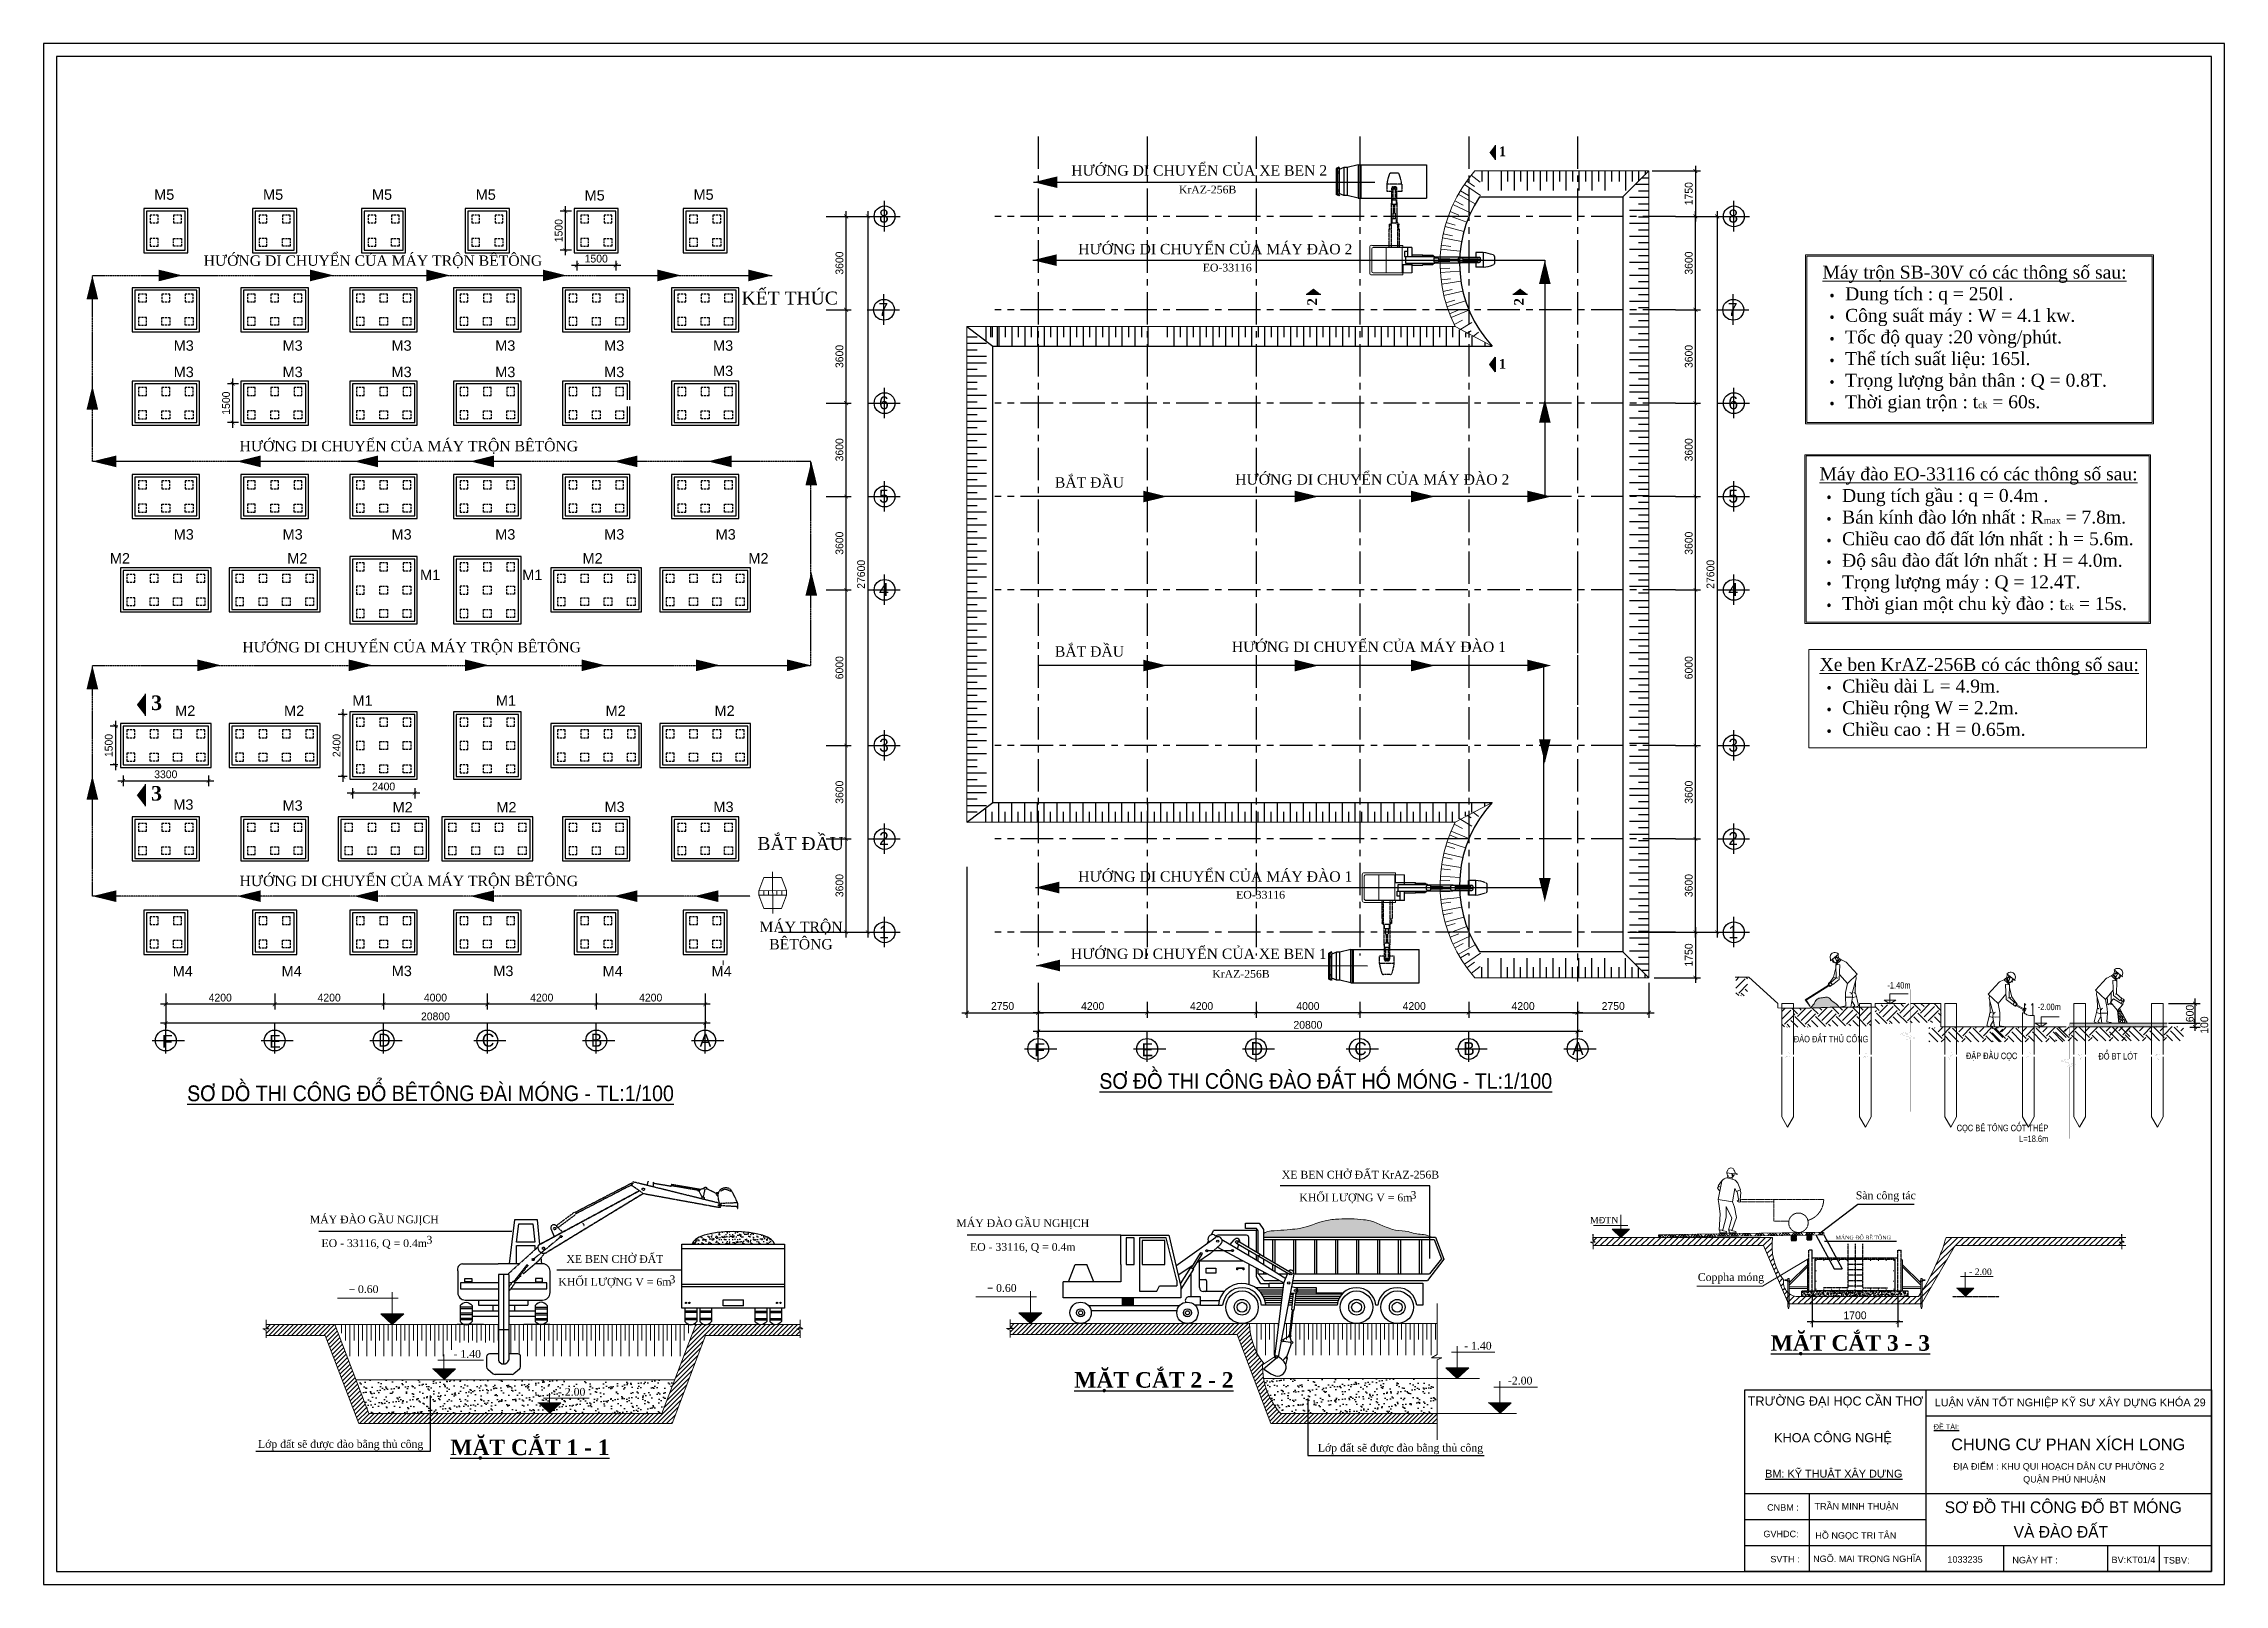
# Model space of a CAD drawing. Extents: x -134084 to 44078, y -38908 to 20492.
# Drawn here: x -40022 to 44078, y -38908 to 20492 of the extents above; entities that cross this region are included whole.
import ezdxf

# ---------------------------------------------------------------- set-up
doc = ezdxf.new("R2010")
doc.units = 0
doc.header["$MEASUREMENT"] = 0
for name, pattern in [('CENTER', [2, 1.25, -0.25, 0.25, -0.25]), ('DASHED', [0.75, 0.5, -0.25]), ('DASHED2', [0.375, 0.25, -0.125]), ('HIDDEN', [0.375, 0.25, -0.125])]:
    doc.linetypes.add(name, pattern=pattern)
doc.layers.get('0').update_dxf_attribs({"linetype": 'CONTINUOUS'})
doc.layers.get('DEFPOINTS').update_dxf_attribs({"linetype": 'CONTINUOUS'})
for name, color, linetype in [('bao', 1, 'CONTINUOUS'), ('CHU', 3, 'CONTINUOUS'), ('D', 1, 'CONTINUOUS'), ('DIM', 8, 'CONTINUOUS'), ('K2', 4, 'CONTINUOUS'), ('KICHTHUOC', 9, 'CONTINUOUS'), ('moi', 1, 'CONTINUOUS'), ('NET-CAT', 3, 'CONTINUOUS'), ('NET-CO-BAN', 7, 'CONTINUOUS'), ('NETMANH', 2, 'CONTINUOUS'), ('TEXT', 3, 'CONTINUOUS'), ('THAY', 4, 'CONTINUOUS'), ('THEP', 6, 'CONTINUOUS'), ('tim truc', 9, 'CONTINUOUS'), ('TUONG', 7, 'CONTINUOUS')]:
    doc.layers.add(name, color=color, linetype=linetype)
for name, color, linetype, lineweight in [('K-THUOC', 7, 'CONTINUOUS', 18), ('KICTHUOC', 3, 'CONTINUOUS', 20), ('MANH', 3, 'CONTINUOUS', 15)]:
    doc.layers.add(name, color=color, linetype=linetype, lineweight=lineweight)
doc.layers.add('khung- .8', color=5, linetype='CONTINUOUS', plot=False)
doc.styles.add('dam', font='VHELVCN.TTF')
doc.styles.add('H', font='VAVON.TTF')
doc.styles.add('M1', font='ARIAL.TTF')
doc.styles.add('TIEU DE_02_SON', font='VHELVCN.TTF', dxfattribs={"height": 500})
doc.styles.add('VNI-HELVE', font='VHELVEN.TTF')
doc.styles.add('VNI-TIMES', font='VTIMESN.TTF')
doc.dimstyles.new('1-100', dxfattribs={"dimtxt": 300, "dimasz": 150, "dimexe": 200, "dimexo": 200, "dimgap": 100, "dimtad": 1, "dimtoh": 1, "dimdec": 0, "dimzin": 0, "dimdsep": 46, "dimtxsty": 'H', "dimblk": 'ARCHTICK', "dimcen": 1, "dimdle": 200, "dimclrd": 8, "dimclre": 8, "dimclrt": 3, "dimadec": 0, "dimazin": 0, "dimtfac": 1, "dimtdec": 0, "dimtix": 1, "dimtmove": 2, "dimatfit": 3, "dimldrblk": 'ARCHTICK', "dimfxl": 0, "dimtolj": 1, "dimtzin": 0, "dimarcsym": 0})
doc.dimstyles.new('ISO-25_WS', dxfattribs={"dimtxt": 2.5, "dimasz": 2.5, "dimexe": 1.25, "dimexo": 0.625, "dimtad": 1, "dimdec": 4, "dimdsep": 46, "dimtxsty": 'Standard', "dimcen": 2.5, "dimadec": 0, "dimazin": 0, "dimtfac": 1, "dimtdec": 4, "dimtmove": 0, "dimatfit": 3, "dimfxl": 0, "dimtolj": 1, "dimtzin": 0, "dimarcsym": 0})
pattern_1 = [(45, (-7470.15, 99341.79), (-112.2532, 112.2532), [])]
pattern_2 = [(45, (-175737.27, -299714.05), (9e-14, 795.4951), [562.5, -562.5]), (45, (-175886.4, -299564.9), (9e-14, 795.4951), [562.5, -562.5]), (45, (-176035.6, -299415.74), (9e-14, 795.4951), [562.5, -562.5]), (135, (-176035.6, -299316.3), (-795.4951, 2e-13), [562.5, -562.5]), (135, (-175886.4, -299167.15), (-795.4951, 2e-13), [562.5, -562.5]), (135, (-175737.27, -299018), (-795.4951, 2e-13), [562.5, -562.5])]

msp = doc.modelspace()

# ---------------------------------------------------------------- texts
at = {"color": 0, "linetype": 'ByBlock', "attachment_point": 5}
for s, insert, char_height in [('{\\fVNI-Times|b1|i0|c0|p2;1}', (16241.1, 16339.3), 375), ('{\\fVNI-Times|b1|i0|c0|p2;1}', (16241.1, 8147.6), 375), ('{\\fVNI-Times|b1|i0|c0|p2;3}', (-35667.3, -4924.3), 562.5), ('{\\fVNI-Times|b1|i0|c0|p2;3}', (-35669.3, -8414.1), 562.5), ('{\\fVNI-Times|b0|i0|c0|p2;MAÙNG ÑOÅ BEÂ TOÂNG}', (30148.7, -25537.5), 150)]:
    msp.add_mtext(s, dxfattribs=dict(at, insert=insert, char_height=char_height))
at = {"color": 0, "linetype": 'ByBlock', "char_height": 375, "attachment_point": 5, "rotation": 90}
for insert in [(8897.2, 10539.3), (16870.7, 10539.3)]:
    msp.add_mtext('{\\fVNI-Times|b1|i0|c0|p2;2}', dxfattribs=dict(at, insert=insert))
at = {"layer": 'CHU', "style": 'H'}
for s, p in [('8', (-7803.2, 13594)), ('8', (24949.8, 13594)), ('7', (-7826.6, 9994)), ('7', (24926.4, 9994)), ('6', (-7803.2, 6394)), ('6', (24949.8, 6394)), ('5', (-7803.2, 2794)), ('5', (24949.8, 2794)), ('4', (-7803.2, -806)), ('4', (24949.8, -806)), ('3', (-7803.2, -6806)), ('3', (24949.8, -6806)), ('2', (-7803.2, -10406)), ('2', (24949.8, -10406)), ('1', (-7803.2, -14006)), ('1', (24949.8, -14006)), ('F', (-35458.3, -18222.4)), ('E', (-31322.3, -18222.4)), ('D', (-27122.3, -18177.9)), ('C', (-23122.3, -18177.9)), ('B', (-18922.3, -18177.9)), ('A', (-14722.3, -18177.9)), ('F', (-1813.8, -18547.3)), ('E', (2322.2, -18547.3)), ('D', (6522.2, -18502.8)), ('C', (10522.2, -18502.8)), ('B', (14722.2, -18502.8)), ('A', (18922.2, -18502.8))]:
    msp.add_text(s, height=500, dxfattribs=at).set_placement(p)
at = {"layer": 'CHU', "style": 'dam', "width": 1.1}
for s, p in [('%%USÔ ÑOÀ THI COÂNG ÑAØO ÑAÁT HOÁ MOÙNG - TL:1/100', (693.7, -19801.6)), ('%%USÔ DOÀ THI COÂNG ÑOÅ BEÂTOÂNG ÑAØI MOÙNG - TL:1/100', (-34484.3, -20276))]:
    msp.add_text(s, height=600, dxfattribs=at).set_placement(p)
at = {"layer": 'CHU', "char_height": 600, "attachment_point": 5, "style": 'dam'}
for s, insert in [('{\\fVNI-Times|b1|i0|c0|p2;\\LMAËT CAÉT 3 - 3}', (29654, -29690.8)), ('{\\fVNI-Times|b1|i0|c0|p2;\\LMAËT CAÉT 2 - 2}', (2795.5, -31115.7)), ('{\\fVNI-Times|b1|i0|c0|p2;\\LMAËT CAÉT 1 - 1}', (-21268, -33714))]:
    msp.add_mtext(s, dxfattribs=dict(at, insert=insert))
at = {"layer": 'K-THUOC', "style": 'TIEU DE_02_SON'}
for s, p in [('ÑAØO ÑAÁT THUÛ COÂNG', (27473.3, -18010.6)), ('ÑAÄP ÑAÀU COÏC', (34109.8, -18657.8)), ('ÑOÅ BT LOÙT', (39219, -18672.9))]:
    msp.add_text(s, height=250, dxfattribs=at).set_placement(p)
at = {"layer": 'K-THUOC', "char_height": 250, "width": 19248.375, "style": 'TIEU DE_02_SON'}
for s, insert, attachment_point in [('-1.40m', (31084, -15686), 1), ('-2.00m', (36880.9, -16518.2), 1), ('COÏC BEÂ TOÂNG COÁT THEÙP\\P          L=18.6m', (37285.1, -21187.3), 3)]:
    msp.add_mtext(s, dxfattribs=dict(at, insert=insert, attachment_point=attachment_point))
at = {"layer": 'K-THUOC', "char_height": 250, "attachment_point": 5, "style": 'TIEU DE_02_SON'}
for s, insert in [('{\\fVNI-Times|b0|i0|c0|p2;M\\fArial|b0|i0|c238|p32;Đ\\fVNI-Times|b0|i0|c0|p2;TN}', (20160.5, -24863.8)), ('{\\fVNI-Times|b0|i0|c0|p2;- 2.00}', (34667.5, -26857))]:
    msp.add_mtext(s, dxfattribs=dict(at, insert=insert))
at = {"layer": 'KICTHUOC', "char_height": 500, "width": 14428.7, "attachment_point": 1}
for s, insert in [('{\\fVNI-Times|b0|i0|c0|p2;\\LMaùy troän SB-30V coù caùc thoâng soá sau:\\P\\fSymbol|b0|i0|c2|p18;\\H0.75x;\\l  ·   \\fVNI-Times|b0|i0|c0|p2;\\H1.333x;Dung tích : q = 250l .\\P\\fSymbol|b0|i0|c2|p18;\\H0.75x;  ·   \\fVNI-Times|b0|i0|c0|p2;\\H1.333x;Coâng suaát maùy : W = 4.1 kw.\\P\\fSymbol|b0|i0|c2|p18;\\H0.75x;  ·   \\fVNI-Times|b0|i0|c0|p2;\\H1.333x;Toác ñoä quay :20 voøng/phuùt.\\P\\fSymbol|b0|i0|c2|p18;\\H0.75x;  ·   \\fVNI-Times|b0|i0|c0|p2;\\H1.333x;Theå tích suaát lieäu: 165l.\\P\\fSymbol|b0|i0|c2|p18;\\H0.75x;  ·   \\fVNI-Times|b0|i0|c0|p2;\\H1.333x;Troïng löôïng baûn thaân : Q = 0.8T.\\P\\fSymbol|b0|i0|c2|p18;\\H0.75x;  ·   \\fVNI-Times|b0|i0|c0|p2;\\H1.333x;Thôøi gian troän : t\\H0.5x;ck\\H2x; = 60s.\\Ftxt.shx|c0;\\H0.5x;}', (28580.2, 11932)), ('{\\fVNI-Times|b0|i0|c0|p2;\\LMaùy ñaøo EO-33116 coù caùc thoâng soá sau:\\P\\fSymbol|b0|i0|c2|p18;\\H0.75x;\\l  ·   \\fVNI-Times|b0|i0|c0|p2;\\H1.333x;Dung tích gaàu : q = 0.4m .\\P\\fSymbol|b0|i0|c2|p18;\\H0.75x;  ·   \\fVNI-Times|b0|i0|c0|p2;\\H1.333x;Baùn kính ñaøo lôùn nhaát : R\\H0.5x;max\\H2x; = 7.8m.\\P\\fSymbol|b0|i0|c2|p18;\\H0.75x;  ·   \\fVNI-Times|b0|i0|c0|p2;\\H1.333x;Chieàu cao ñoå ñaát lôùn nhaát : h = 5.6m.\\P\\fSymbol|b0|i0|c2|p18;\\H0.75x;  ·   \\fVNI-Times|b0|i0|c0|p2;\\H1.333x;Ñoä saâu ñaøo ñaát lôùn nhaát : H = 4.0m.\\P\\fSymbol|b0|i0|c2|p18;\\H0.75x;  ·   \\fVNI-Times|b0|i0|c0|p2;\\H1.333x;Troïng löôïng maùy : Q = 12.4T.\\P\\fSymbol|b0|i0|c2|p18;\\H0.75x;  ·   \\fVNI-Times|b0|i0|c0|p2;\\H1.333x;Thôøi gian moät chu kyø ñaøo : t\\H0.5x;ck\\H2x; = 15s.}', (28462.7, 4155)), ('{\\fVNI-Times|b0|i0|c0|p2;\\LXe ben KrAZ-256B coù caùc thoâng soá sau:\\P\\fSymbol|b0|i0|c2|p18;\\H0.75x;\\l  ·   \\fVNI-Times|b0|i0|c0|p2;\\H1.333x;Chieàu daøi L = 4.9m.\\P\\fSymbol|b0|i0|c2|p18;\\H0.75x;  ·   \\fVNI-Times|b0|i0|c0|p2;\\H1.333x;Chieàu roäng W = 2.2m.\\P\\fSymbol|b0|i0|c2|p18;\\H0.75x;  ·   \\fVNI-Times|b0|i0|c0|p2;\\H1.333x;Chieàu cao : H = 0.65m.}', (28468, -3192.9))]:
    msp.add_mtext(s, dxfattribs=dict(at, insert=insert))
at = {"layer": 'TEXT', "linetype": 'Continuous', "style": 'M1'}
for s, p in [('M5', (-35759.6, 14470.7)), ('M5', (-31559.6, 14470.7)), ('M5', (-27359.6, 14470.7)), ('M5', (-23359.6, 14470.7)), ('M5', (-19159.6, 14442.1)), ('M5', (-14959.6, 14470.7)), ('M3', (-35006.9, 8652)), ('M3', (-30806.9, 8652)), ('M3', (-26606.9, 8652)), ('M3', (-22606.9, 8652)), ('M3', (-18406.9, 8652)), ('M3', (-14206.9, 8652)), ('M3', (-35006.9, 7633.5)), ('M3', (-30806.9, 7633.5)), ('M3', (-26606.9, 7633.5)), ('M3', (-22606.9, 7633.5)), ('M3', (-18406.9, 7633.5)), ('M3', (-14206.9, 7678)), ('M3', (-35006.9, 1372.5)), ('M3', (-30806.9, 1372.5)), ('M3', (-26606.9, 1372.5)), ('M3', (-22606.9, 1372.5)), ('M3', (-18406.9, 1372.5)), ('M3', (-14106.9, 1372.5)), ('M2', (-37466.1, 449.1)), ('M2', (-30625.6, 449.1)), ('M2', (-19240.1, 449.1)), ('M2', (-12843.6, 449.1)), ('M1', (-25503.6, -190.3)), ('M1', (-21565.1, -190.3)), ('M2', (-34950.6, -5426.9)), ('M2', (-30750.6, -5426.9)), ('M1', (-28113.1, -5034.3)), ('M1', (-22581.6, -5034.3)), ('M2', (-18350.6, -5426.9)), ('M2', (-14150.6, -5426.9)), ('M3', (-35019.6, -9043.6)), ('M3', (-30806.7, -9081.3)), ('M2', (-26563.1, -9149.4)), ('M2', (-22563.1, -9149.4)), ('M3', (-18391.4, -9131.5)), ('M3', (-14191.4, -9131.5)), ('M4', (-35045.1, -15471.6)), ('M4', (-30845.1, -15471.6)), ('M3', (-26597.9, -15458)), ('M3', (-22680.9, -15458)), ('M4', (-18466.6, -15471.6)), ('M4', (-14266.6, -15471.6))]:
    msp.add_text(s, height=400, dxfattribs=at).set_placement(p)
at = {"layer": 'TEXT', "linetype": 'Continuous', "attachment_point": 5, "style": 'M1'}
for s, insert, char_height in [('{\\fVNI-Times|b0|i0|c0|p2;HÖÔÙNG DI CHUYEÅN CUÛA XE BEN 2}', (4542.2, 15599.8), 400), ('{\\fVNI-Times|b0|i0|c0|p2;KrAZ-256B}', (4865.7, 14864.3), 300), ('{\\fVNI-Times|b0|i0|c0|p2;HÖÔÙNG DI CHUYEÅN CUÛA MAÙY ÑAØO 2 }', (5161.9, 12567.8), 400), ('{\\fVNI-Times|b0|i0|c0|p2;HÖÔÙNG DI CHUYEÅN CUÛA MAÙY TROÄN BEÂTOÂNG}', (-27321.8, 12077.5), 400), ('{\\fVNI-Times|b0|i0|c0|p2;EO-33116}', (5622.9, 11855.8), 300), ('{\\fVNI-Times|b0|i0|c0|p2;KEÁT THUÙC}', (-11248.3, 10679.4), 500), ('{\\fVNI-Times|b0|i0|c0|p2;HÖÔÙNG DI CHUYEÅN CUÛA MAÙY TROÄN BEÂTOÂNG}', (-25937.8, 4924.7), 400), ('{\\fVNI-Times|b0|i0|c0|p2;BAÉT ÑAÀU}', (310, 3570.4), 400), ('{\\fVNI-Times|b0|i0|c0|p2;HÖÔÙNG DI CHUYEÅN CUÛA MAÙY ÑAØO 2 }', (11216.4, 3686.3), 400), ('{\\fVNI-Times|b0|i0|c0|p2;HÖÔÙNG DI CHUYEÅN CUÛA MAÙY TROÄN BEÂTOÂNG}', (-25829.3, -2826.5), 400), ('{\\fVNI-Times|b0|i0|c0|p2;HÖÔÙNG DI CHUYEÅN CUÛA MAÙY ÑAØO 1 }', (11086.2, -2765.6), 400), ('{\\fVNI-Times|b0|i0|c0|p2;BAÉT ÑAÀU}', (310, -2945.8), 400), ('{\\fVNI-Times|b0|i0|c0|p2;BAÉT ÑAÀU}', (-10828.1, -10351), 500), ('{\\fVNI-Times|b0|i0|c0|p2;HÖÔÙNG DI CHUYEÅN CUÛA MAÙY TROÄN BEÂTOÂNG}', (-25937.8, -11838), 400), ('{\\fVNI-Times|b0|i0|c0|p2;HÖÔÙNG DI CHUYEÅN CUÛA MAÙY ÑAØO 1 }', (5161.9, -11619.2), 400), ('{\\fVNI-Times|b0|i0|c0|p2;EO-33116}', (6908.9, -12323.7), 300), ('{\\fVNI-Times|b0|i0|c0|p2;MAÙY TROÄN\\PBEÂTOÂNG}', (-10814.6, -13897), 400), ('{\\fVNI-Times|b0|i0|c0|p2;HÖÔÙNG DI CHUYEÅN CUÛA XE BEN 1}', (4527.8, -14600.3), 400), ('{\\fVNI-Times|b0|i0|c0|p2;KrAZ-256B}', (6151.7, -15374.7), 300), ('{\\fVNI-Times|b0|i0|c0|p2;XE BEN CHÔÛ ÑAÁT KrAZ-256B}', (10761.4, -23114.7), 300), ('{\\fVNI-Times|b0|i0|c0|p2;KHOÁI LÖÔÏNG V = 6m}', (10584.4, -24030.7), 300), ('\\fVNI-Times|b0|i0|c0|p2;3', (12804.2, -23899.8), 300), ('{\\fVNI-Times|b0|i0|c0|p2;Saøn coâng taùc}', (31020.1, -23959.2), 300), ('{\\fVNI-Times|b0|i0|c0|p2;MAÙY ÑAØO GAÀU NGJÒCH}', (-27272.4, -24875.2), 300), ('{\\fVNI-Times|b0|i0|c0|p2;MAÙY ÑAØO GAÀU NGHÒCH}', (-2262.3, -25019.5), 300), ('{\\fVNI-Times|b0|i0|c0|p2;EO - 33116, Q = 0.4m}', (-27272.4, -25791.2), 300), ('\\fVNI-Times|b0|i0|c0|p2;3', (-25144.3, -25624), 300), ('{\\fVNI-Times|b0|i0|c0|p2;EO - 33116, Q = 0.4m}', (-2262.3, -25935.4), 300), ('{\\fVNI-Times|b0|i0|c0|p2;XE BEN CHÔÛ ÑAÁT}', (-17991.7, -26365.4), 300), ('{\\fVNI-Times|b0|i0|c0|p2;Coppha moùng}', (25048.6, -27110.7), 300), ('{\\fSymbol|b0|i0|c2|p18;- \\fVNI-Times|b0|i0|c0|p2;0.60}', (-27678.2, -27528.3), 300), ('{\\fVNI-Times|b0|i0|c0|p2;KHOÁI LÖÔÏNG V = 6m}', (-17991.7, -27281.4), 300), ('\\fVNI-Times|b0|i0|c0|p2;3', (-15771.9, -27150.5), 300), ('{\\fSymbol|b0|i0|c2|p18;- \\fVNI-Times|b0|i0|c0|p2;0.60}', (-3067.5, -27484.2), 300), ('{\\fVNI-Times|b0|i0|c0|p2;- 1.40}', (-23683.9, -30025.7), 300), ('{\\fVNI-Times|b0|i0|c0|p2;- 1.40}', (15292.3, -29710.7), 300), ('{\\fVNI-Times|b0|i0|c0|p2;-2.00}', (16920.1, -31056.4), 300), ('{\\fVNI-Times|b0|i0|c0|p2;- 2.00}', (-19657.8, -31487.1), 300), ('{\\fVNI-Times|b0|i0|c0|p2;Lôùp ñaát seõ ñöôïc ñaøo baèng thuû coâng}', (-28567.6, -33545.3), 300), ('{\\fVNI-Times|b0|i0|c0|p2;Lôùp ñaát seõ ñöôïc ñaøo baèng thuû coâng}', (12303.1, -33690.2), 300)]:
    msp.add_mtext(s, dxfattribs=dict(at, insert=insert, char_height=char_height))
at = {"layer": 'TEXT', "color": 3, "style": 'VNI-TIMES'}
for s, insert, char_height, width, attachment_point in [('{\\fVNI-Helve|b0|i0|c0|p2;TRÖÔØNG ÑAÏI HOÏC CAÀN THÔ\\H1.333x;}', (29078.2, -31663.8), 350, 6964.75, 2), ('{\\fVNI-Helve|b0|i0|c0|p2;LUAÄN VAÊN TOÁT NGHIEÄP KYÕ SÖ XAÂY DÖÏNG KHOÙA 29}', (38132, -31925.7), 300, 11435.126, 5), ('{\\fVNI-Helve|b0|i0|c0|p2;KHOA COÂNG NGHEÄ}', (28981.3, -33078.4), 350, 6964.75, 2), ('\\fVNI-Helve|b0|i0|c0|p2;CNBM :', (27054.8, -35945.3), 250, 2665.727, 5), ('{\\fVNI-Helve|b0|i0|c0|p2;TRAÀN MINH THUAÄN}', (29891.1, -35924.9), 250, 4125.478, 5), (' \\fVNI-Helve|b0|i0|c0|p2;   GVHDC:', (26788.1, -36966.1), 250, 2665.727, 5), ('\\fVNI-Helve|b0|i0|c0|p2;SVTH :', (27131.6, -37937.1), 250, 2665.727, 5)]:
    msp.add_mtext(s, dxfattribs=dict(at, insert=insert, char_height=char_height, width=width, attachment_point=attachment_point))
at = {"layer": 'TEXT', "attachment_point": 1}
for s, insert, char_height, width, style in [('\\fVNI-Helve|b0|i0|c0|p2;\\LÑEÀ TAØI:', (32870.2, -32734.3), 200, 1257.188, 'VNI-TIMES'), ('{\\fVNI-Helve|b0|i0|c0|p2;\\LBM: KYÕ THUAÄT XAÂY DÖÏNG}', (26367.6, -34490), 300, 5740, 'VNI-TIMES'), ('ÑÒA ÑIEÅM : KHU QUI HOAÏCH DAÂN CÖ PHÖÔØNG 2', (33624.3, -34234.2), 250, 9820.32, 'VNI-HELVE'), ('QUAÄN PHUÙ NHUAÄN', (36317, -34731.5), 250, 4751.768, 'VNI-HELVE'), ('\\pt9900;SÔ ÑOÀ THI COÂNG ÑOÅ BT MOÙNG', (33290.6, -35709.3), 450, 10463.729, 'VNI-TIMES'), ('{\\fVNI-Helve|b0|i0|c0|p2;HOÀ NGOÏC TRI TAÂN}', (28302, -36897.4), 250, 4322.578, 'VNI-TIMES'), ('\\pt9900;VAØ ÑAØO ÑAÁT', (35949, -36658.2), 450, 5050.588, 'VNI-TIMES'), ('\\pt3750;{\\fVNI-Helve|b0|i0|c0|p2;NGÕ. MAI TROÏNG NGHÓA}', (28217.5, -37797.5), 250, 5420.588, 'VNI-TIMES'), ('1033235', (33396.5, -37822.3), 250, 2670.423, 'VNI-HELVE'), ('NGAØY HT :', (35902.8, -37846.2), 250, 3504.93, 'VNI-HELVE'), ('BV:KT01/4', (39726.9, -37838.7), 250, 1757.472, 'VNI-HELVE'), ('TSBV:', (41724.7, -37853.7), 250, 1757.472, 'VNI-HELVE')]:
    msp.add_mtext(s, dxfattribs=dict(at, insert=insert, char_height=char_height, width=width, style=style))
at = {"layer": 'THAY', "color": 3, "insert": (33542.5, -33286.1), "char_height": 450, "width": 10463.729, "attachment_point": 1, "style": 'VNI-TIMES'}
msp.add_mtext('{\\fVNI-Helve|b0|i0|c0|p2;CHUNG CÖ PHAN XÍCH LONG}', dxfattribs=at)

# ---------------------------------------------------------------- blocks, each defined once
blk = doc.blocks.new('_ArchTick')
at = {"color": 0, "linetype": 'ByBlock', "const_width": 0.15}
blk.add_lwpolyline([(-0.5, -0.5), (0.5, 0.5)], dxfattribs=at)
blk = doc.blocks.new('*D6')
at = {"layer": 'DEFPOINTS', "color": 0}
for p in [(28183, -27514), (31483, -27514), (28183, -28792)]:
    blk.add_point(p, dxfattribs=at)
at = {"layer": 'THAY', "color": 8, "lineweight": -2}
for p, q in [((28183, -27714), (28183, -28992)), ((31483, -27714), (31483, -28992)), ((31683, -28792), (27983, -28792))]:
    blk.add_line(p, q, dxfattribs=at)
at = {"layer": 'THAY', "color": 8, "lineweight": -2, "xscale": 150, "yscale": 150, "zscale": 150, "rotation": 180}
blk.add_blockref('_ArchTick', (28183, -28792), dxfattribs=at)
at = {"layer": 'THAY', "color": 8, "lineweight": -2, "xscale": 150, "yscale": 150, "zscale": 150}
blk.add_blockref('_ArchTick', (31483, -28792), dxfattribs=at)
at = {"layer": 'THAY', "color": 3, "insert": (29833, -28537), "char_height": 300, "attachment_point": 5, "style": 'H'}
blk.add_mtext('\\A1;1700', dxfattribs=at)
blk = doc.blocks.new('*D9')
at = {"layer": 'DEFPOINTS', "color": 0}
for p in [(41718, -16520), (41718, -17270), (42943, -17270)]:
    blk.add_point(p, dxfattribs=at)
at = {"layer": 'DIM', "color": 8, "lineweight": -2}
for p, q in [((41918, -16520), (43143, -16520)), ((42943, -16320), (42943, -17470)), ((41918, -17270), (43143, -17270))]:
    blk.add_line(p, q, dxfattribs=at)
at = {"layer": 'DIM', "color": 8, "lineweight": -2, "xscale": 150, "yscale": 150, "zscale": 150}
for p, rotation in [((42943, -16520), 90), ((42943, -17270), 270)]:
    blk.add_blockref('_ArchTick', p, dxfattribs=dict(at, rotation=rotation))
at = {"layer": 'DIM', "color": 3, "insert": (42746, -16899), "char_height": 300, "attachment_point": 5, "rotation": 90, "style": 'H'}
blk.add_mtext('\\A1;600', dxfattribs=at)
blk = doc.blocks.new('*D8')
at = {"layer": 'DEFPOINTS', "color": 0}
for p in [(42548, -17420), (42552, -17270), (42943, -17420)]:
    blk.add_point(p, dxfattribs=at)
at = {"layer": 'DIM', "color": 8, "lineweight": -2}
for p, q in [((42748, -17420), (43143, -17420)), ((42752, -17270), (43143, -17270)), ((42943, -17270), (42943, -17120)), ((42943, -17270), (42943, -17420)), ((42943, -17420), (42943, -17570))]:
    blk.add_line(p, q, dxfattribs=at)
at = {"layer": 'DIM', "color": 8, "lineweight": -2, "xscale": 150, "yscale": 150, "zscale": 150}
for p, rotation in [((42943, -17270), 270), ((42943, -17420), 90)]:
    blk.add_blockref('_ArchTick', p, dxfattribs=dict(at, rotation=rotation))
at = {"layer": 'DIM', "color": 3, "insert": (43306, -17345), "char_height": 300, "attachment_point": 5, "rotation": 90, "style": 'H'}
blk.add_mtext('\\A1;100', dxfattribs=at)
blk = doc.blocks.new('*D32')
at = {"layer": 'DEFPOINTS', "color": 0}
for p in [(-19461, 14032), (-19903, 12532), (-19461, 12532)]:
    blk.add_point(p, dxfattribs=at)
at = {"layer": 'DIM', "color": 8, "lineweight": -2}
for p, q in [((-19661, 14032), (-20103, 14032)), ((-19903, 14232), (-19903, 12332)), ((-19661, 12532), (-20103, 12532))]:
    blk.add_line(p, q, dxfattribs=at)
at = {"layer": 'DIM', "color": 8, "lineweight": -2, "xscale": 150, "yscale": 150, "zscale": 150}
for p, rotation in [((-19903, 14032), 90), ((-19903, 12532), 270)]:
    blk.add_blockref('_ArchTick', p, dxfattribs=dict(at, rotation=rotation))
at = {"layer": 'DIM', "color": 3, "insert": (-20158, 13282), "char_height": 300, "attachment_point": 5, "rotation": 90, "style": 'H'}
blk.add_mtext('\\A1;1500', dxfattribs=at)
blk = doc.blocks.new('*D33')
at = {"layer": 'DEFPOINTS', "color": 0}
for p in [(-19461, 12317), (-17961, 12317), (-17961, 11947)]:
    blk.add_point(p, dxfattribs=at)
at = {"layer": 'DIM', "color": 8, "lineweight": -2}
for p, q in [((-19661, 11947), (-17761, 11947)), ((-19461, 12117), (-19461, 11747)), ((-17961, 12117), (-17961, 11747))]:
    blk.add_line(p, q, dxfattribs=at)
at = {"layer": 'DIM', "color": 8, "lineweight": -2, "xscale": 150, "yscale": 150, "zscale": 150, "rotation": 180}
blk.add_blockref('_ArchTick', (-19461, 11947), dxfattribs=at)
at = {"layer": 'DIM', "color": 8, "lineweight": -2, "xscale": 150, "yscale": 150, "zscale": 150}
blk.add_blockref('_ArchTick', (-17961, 11947), dxfattribs=at)
at = {"layer": 'DIM', "color": 3, "insert": (-18711, 12202), "char_height": 300, "attachment_point": 5, "style": 'H'}
blk.add_mtext('\\A1;1500', dxfattribs=at)
blk = doc.blocks.new('*D34')
at = {"layer": 'DEFPOINTS', "color": 0}
for p in [(-32731, 7382), (-32311, 7382), (-32311, 5882)]:
    blk.add_point(p, dxfattribs=at)
at = {"layer": 'DIM', "color": 8, "lineweight": -2}
for p, q in [((-32731, 5682), (-32731, 7582)), ((-32511, 7382), (-32931, 7382)), ((-32511, 5882), (-32931, 5882))]:
    blk.add_line(p, q, dxfattribs=at)
at = {"layer": 'DIM', "color": 8, "lineweight": -2, "xscale": 150, "yscale": 150, "zscale": 150}
for p, rotation in [((-32731, 7382), 90), ((-32731, 5882), 270)]:
    blk.add_blockref('_ArchTick', p, dxfattribs=dict(at, rotation=rotation))
at = {"layer": 'DIM', "color": 3, "insert": (-32986, 6632), "char_height": 300, "attachment_point": 5, "rotation": 90, "style": 'H'}
blk.add_mtext('\\A1;1500', dxfattribs=at)
blk = doc.blocks.new('*D35')
at = {"layer": 'DEFPOINTS', "color": 0}
for p in [(-36961, -7523), (-33661, -7523), (-33661, -7934)]:
    blk.add_point(p, dxfattribs=at)
at = {"layer": 'DIM', "color": 8, "lineweight": -2}
for p, q in [((-37161, -7934), (-33461, -7934)), ((-36961, -7723), (-36961, -8134)), ((-33661, -7723), (-33661, -8134))]:
    blk.add_line(p, q, dxfattribs=at)
at = {"layer": 'DIM', "color": 8, "lineweight": -2, "xscale": 150, "yscale": 150, "zscale": 150, "rotation": 180}
blk.add_blockref('_ArchTick', (-36961, -7934), dxfattribs=at)
at = {"layer": 'DIM', "color": 8, "lineweight": -2, "xscale": 150, "yscale": 150, "zscale": 150}
blk.add_blockref('_ArchTick', (-33661, -7934), dxfattribs=at)
at = {"layer": 'DIM', "color": 3, "insert": (-35311, -7679), "char_height": 300, "attachment_point": 5, "style": 'H'}
blk.add_mtext('\\A1;3300', dxfattribs=at)
blk = doc.blocks.new('*D36')
at = {"layer": 'DEFPOINTS', "color": 0}
for p in [(-36961, -5818), (-37255, -7318), (-36961, -7318)]:
    blk.add_point(p, dxfattribs=at)
at = {"layer": 'DIM', "color": 8, "lineweight": -2}
for p, q in [((-37161, -5818), (-37455, -5818)), ((-37255, -5618), (-37255, -7518)), ((-37161, -7318), (-37455, -7318))]:
    blk.add_line(p, q, dxfattribs=at)
at = {"layer": 'DIM', "color": 8, "lineweight": -2, "xscale": 150, "yscale": 150, "zscale": 150}
for p, rotation in [((-37255, -5818), 90), ((-37255, -7318), 270)]:
    blk.add_blockref('_ArchTick', p, dxfattribs=dict(at, rotation=rotation))
at = {"layer": 'DIM', "color": 3, "insert": (-37510, -6568), "char_height": 300, "attachment_point": 5, "rotation": 90, "style": 'H'}
blk.add_mtext('\\A1;1500', dxfattribs=at)
blk = doc.blocks.new('*D37')
at = {"layer": 'DEFPOINTS', "color": 0}
for p in [(-28111, -8010), (-28111, -8405), (-25711, -8010)]:
    blk.add_point(p, dxfattribs=at)
at = {"layer": 'DIM', "color": 8, "lineweight": -2}
for p, q in [((-25511, -8405), (-28311, -8405)), ((-28111, -8210), (-28111, -8605)), ((-25711, -8210), (-25711, -8605))]:
    blk.add_line(p, q, dxfattribs=at)
at = {"layer": 'DIM', "color": 8, "lineweight": -2, "xscale": 150, "yscale": 150, "zscale": 150, "rotation": 180}
blk.add_blockref('_ArchTick', (-28111, -8405), dxfattribs=at)
at = {"layer": 'DIM', "color": 8, "lineweight": -2, "xscale": 150, "yscale": 150, "zscale": 150}
blk.add_blockref('_ArchTick', (-25711, -8405), dxfattribs=at)
at = {"layer": 'DIM', "color": 3, "insert": (-26911, -8149), "char_height": 300, "attachment_point": 5, "style": 'H'}
blk.add_mtext('\\A1;2400', dxfattribs=at)
blk = doc.blocks.new('*D38')
at = {"layer": 'DEFPOINTS', "color": 0}
for p in [(-28467, -5368), (-28111, -5368), (-28111, -7768)]:
    blk.add_point(p, dxfattribs=at)
at = {"layer": 'DIM', "color": 8, "lineweight": -2}
for p, q in [((-28311, -5368), (-28667, -5368)), ((-28467, -7968), (-28467, -5168)), ((-28311, -7768), (-28667, -7768))]:
    blk.add_line(p, q, dxfattribs=at)
at = {"layer": 'DIM', "color": 8, "lineweight": -2, "xscale": 150, "yscale": 150, "zscale": 150}
for p, rotation in [((-28467, -5368), 90), ((-28467, -7768), 270)]:
    blk.add_blockref('_ArchTick', p, dxfattribs=dict(at, rotation=rotation))
at = {"layer": 'DIM', "color": 3, "insert": (-28722, -6568), "char_height": 300, "attachment_point": 5, "rotation": 90, "style": 'H'}
blk.add_mtext('\\A1;2400', dxfattribs=at)
blk = doc.blocks.new('*D39')
at = {"layer": 'DEFPOINTS', "color": 0}
for p in [(-18711, -15923), (-14511, -15923), (-18711, -16544)]:
    blk.add_point(p, dxfattribs=at)
at = {"layer": 'DIM', "color": 8, "lineweight": -2}
for p, q in [((-14311, -16544), (-18911, -16544)), ((-18711, -16123), (-18711, -16744)), ((-14511, -16123), (-14511, -16744))]:
    blk.add_line(p, q, dxfattribs=at)
at = {"layer": 'DIM', "color": 8, "lineweight": -2, "xscale": 150, "yscale": 150, "zscale": 150, "rotation": 180}
blk.add_blockref('_ArchTick', (-18711, -16544), dxfattribs=at)
at = {"layer": 'DIM', "color": 8, "lineweight": -2, "xscale": 150, "yscale": 150, "zscale": 150}
blk.add_blockref('_ArchTick', (-14511, -16544), dxfattribs=at)
at = {"layer": 'DIM', "color": 3, "insert": (-16611, -16289), "char_height": 300, "attachment_point": 5, "style": 'H'}
blk.add_mtext('\\A1;4200', dxfattribs=at)
blk = doc.blocks.new('*D40')
at = {"layer": 'DEFPOINTS', "color": 0}
for p in [(-10048, 13832), (-9076, 13832), (-10048, 10232)]:
    blk.add_point(p, dxfattribs=at)
at = {"layer": 'DIM', "color": 8, "lineweight": -2}
for p, q in [((-9848, 13832), (-8876, 13832)), ((-9076, 10032), (-9076, 14032)), ((-9848, 10232), (-8876, 10232))]:
    blk.add_line(p, q, dxfattribs=at)
at = {"layer": 'DIM', "color": 8, "lineweight": -2, "xscale": 150, "yscale": 150, "zscale": 150}
for p, rotation in [((-9076, 13832), 90), ((-9076, 10232), 270)]:
    blk.add_blockref('_ArchTick', p, dxfattribs=dict(at, rotation=rotation))
at = {"layer": 'DIM', "color": 3, "insert": (-9331, 12032), "char_height": 300, "attachment_point": 5, "rotation": 90, "style": 'H'}
blk.add_mtext('\\A1;3600', dxfattribs=at)
blk = doc.blocks.new('*D41')
at = {"layer": 'DEFPOINTS', "color": 0}
for p in [(-9201, 13832), (-11029, -13768), (-8238, -13768)]:
    blk.add_point(p, dxfattribs=at)
at = {"layer": 'DIM', "color": 8, "lineweight": -2}
for p, q in [((-9001, 13832), (-8038, 13832)), ((-8238, 14032), (-8238, -13968)), ((-10829, -13768), (-8038, -13768))]:
    blk.add_line(p, q, dxfattribs=at)
at = {"layer": 'DIM', "color": 8, "lineweight": -2, "xscale": 150, "yscale": 150, "zscale": 150}
for p, rotation in [((-8238, 13832), 90), ((-8238, -13768), 270)]:
    blk.add_blockref('_ArchTick', p, dxfattribs=dict(at, rotation=rotation))
at = {"layer": 'DIM', "color": 3, "insert": (-8494, 32), "char_height": 300, "attachment_point": 5, "rotation": 90, "style": 'H'}
blk.add_mtext('\\A1;27600', dxfattribs=at)
blk = doc.blocks.new('*D42')
at = {"layer": 'DEFPOINTS', "color": 0}
for p in [(-10048, -568), (-9076, -568), (-10048, -6568)]:
    blk.add_point(p, dxfattribs=at)
at = {"layer": 'DIM', "color": 8, "lineweight": -2}
for p, q in [((-9848, -568), (-8876, -568)), ((-9076, -6768), (-9076, -368)), ((-9848, -6568), (-8876, -6568))]:
    blk.add_line(p, q, dxfattribs=at)
at = {"layer": 'DIM', "color": 8, "lineweight": -2, "xscale": 150, "yscale": 150, "zscale": 150}
for p, rotation in [((-9076, -568), 90), ((-9076, -6568), 270)]:
    blk.add_blockref('_ArchTick', p, dxfattribs=dict(at, rotation=rotation))
at = {"layer": 'DIM', "color": 3, "insert": (-9331, -3568), "char_height": 300, "attachment_point": 5, "rotation": 90, "style": 'H'}
blk.add_mtext('\\A1;6000', dxfattribs=at)
blk = doc.blocks.new('*D43')
at = {"layer": 'DEFPOINTS', "color": 0}
for p in [(-10048, -10168), (-9076, -10168), (-11877, -13768)]:
    blk.add_point(p, dxfattribs=at)
at = {"layer": 'DIM', "color": 8, "lineweight": -2}
for p, q in [((-9076, -13968), (-9076, -9968)), ((-9848, -10168), (-8876, -10168)), ((-11677, -13768), (-8876, -13768))]:
    blk.add_line(p, q, dxfattribs=at)
at = {"layer": 'DIM', "color": 8, "lineweight": -2, "xscale": 150, "yscale": 150, "zscale": 150}
for p, rotation in [((-9076, -10168), 90), ((-9076, -13768), 270)]:
    blk.add_blockref('_ArchTick', p, dxfattribs=dict(at, rotation=rotation))
at = {"layer": 'DIM', "color": 3, "insert": (-9331, -11968), "char_height": 300, "attachment_point": 5, "rotation": 90, "style": 'H'}
blk.add_mtext('\\A1;3600', dxfattribs=at)
blk = doc.blocks.new('*D44')
at = {"layer": 'DEFPOINTS', "color": 0}
for p in [(-10048, -6568), (-9076, -6568), (-10048, -10168)]:
    blk.add_point(p, dxfattribs=at)
at = {"layer": 'DIM', "color": 8, "lineweight": -2}
for p, q in [((-9848, -6568), (-8876, -6568)), ((-9076, -10368), (-9076, -6368)), ((-9848, -10168), (-8876, -10168))]:
    blk.add_line(p, q, dxfattribs=at)
at = {"layer": 'DIM', "color": 8, "lineweight": -2, "xscale": 150, "yscale": 150, "zscale": 150}
for p, rotation in [((-9076, -6568), 90), ((-9076, -10168), 270)]:
    blk.add_blockref('_ArchTick', p, dxfattribs=dict(at, rotation=rotation))
at = {"layer": 'DIM', "color": 3, "insert": (-9331, -8368), "char_height": 300, "attachment_point": 5, "rotation": 90, "style": 'H'}
blk.add_mtext('\\A1;3600', dxfattribs=at)
blk = doc.blocks.new('*D45')
at = {"layer": 'DEFPOINTS', "color": 0}
for p in [(-10048, 6632), (-9076, 6632), (-10048, 3032)]:
    blk.add_point(p, dxfattribs=at)
at = {"layer": 'DIM', "color": 8, "lineweight": -2}
for p, q in [((-9076, 2832), (-9076, 6832)), ((-9848, 6632), (-8876, 6632)), ((-9848, 3032), (-8876, 3032))]:
    blk.add_line(p, q, dxfattribs=at)
at = {"layer": 'DIM', "color": 8, "lineweight": -2, "xscale": 150, "yscale": 150, "zscale": 150}
for p, rotation in [((-9076, 6632), 90), ((-9076, 3032), 270)]:
    blk.add_blockref('_ArchTick', p, dxfattribs=dict(at, rotation=rotation))
at = {"layer": 'DIM', "color": 3, "insert": (-9331, 4832), "char_height": 300, "attachment_point": 5, "rotation": 90, "style": 'H'}
blk.add_mtext('\\A1;3600', dxfattribs=at)
blk = doc.blocks.new('*D46')
at = {"layer": 'DEFPOINTS', "color": 0}
for p in [(-10048, 3032), (-9076, 3032), (-10048, -568)]:
    blk.add_point(p, dxfattribs=at)
at = {"layer": 'DIM', "color": 8, "lineweight": -2}
for p, q in [((-9848, 3032), (-8876, 3032)), ((-9076, -768), (-9076, 3232)), ((-9848, -568), (-8876, -568))]:
    blk.add_line(p, q, dxfattribs=at)
at = {"layer": 'DIM', "color": 8, "lineweight": -2, "xscale": 150, "yscale": 150, "zscale": 150}
for p, rotation in [((-9076, 3032), 90), ((-9076, -568), 270)]:
    blk.add_blockref('_ArchTick', p, dxfattribs=dict(at, rotation=rotation))
at = {"layer": 'DIM', "color": 3, "insert": (-9331, 1232), "char_height": 300, "attachment_point": 5, "rotation": 90, "style": 'H'}
blk.add_mtext('\\A1;3600', dxfattribs=at)
blk = doc.blocks.new('*D47')
at = {"layer": 'DEFPOINTS', "color": 0}
for p in [(-10048, 10232), (-9076, 10232), (-10048, 6632)]:
    blk.add_point(p, dxfattribs=at)
at = {"layer": 'DIM', "color": 8, "lineweight": -2}
for p, q in [((-9848, 10232), (-8876, 10232)), ((-9076, 6432), (-9076, 10432)), ((-9848, 6632), (-8876, 6632))]:
    blk.add_line(p, q, dxfattribs=at)
at = {"layer": 'DIM', "color": 8, "lineweight": -2, "xscale": 150, "yscale": 150, "zscale": 150}
for p, rotation in [((-9076, 10232), 90), ((-9076, 6632), 270)]:
    blk.add_blockref('_ArchTick', p, dxfattribs=dict(at, rotation=rotation))
at = {"layer": 'DIM', "color": 3, "insert": (-9331, 8432), "char_height": 300, "attachment_point": 5, "rotation": 90, "style": 'H'}
blk.add_mtext('\\A1;3600', dxfattribs=at)
blk = doc.blocks.new('*D48')
at = {"layer": 'DEFPOINTS', "color": 0}
for p in [(-35311, -15923), (-31111, -15923), (-35311, -16544)]:
    blk.add_point(p, dxfattribs=at)
at = {"layer": 'DIM', "color": 8, "lineweight": -2}
for p, q in [((-30911, -16544), (-35511, -16544)), ((-35311, -16123), (-35311, -16744)), ((-31111, -16123), (-31111, -16744))]:
    blk.add_line(p, q, dxfattribs=at)
at = {"layer": 'DIM', "color": 8, "lineweight": -2, "xscale": 150, "yscale": 150, "zscale": 150, "rotation": 180}
blk.add_blockref('_ArchTick', (-35311, -16544), dxfattribs=at)
at = {"layer": 'DIM', "color": 8, "lineweight": -2, "xscale": 150, "yscale": 150, "zscale": 150}
blk.add_blockref('_ArchTick', (-31111, -16544), dxfattribs=at)
at = {"layer": 'DIM', "color": 3, "insert": (-33211, -16289), "char_height": 300, "attachment_point": 5, "style": 'H'}
blk.add_mtext('\\A1;4200', dxfattribs=at)
blk = doc.blocks.new('*D49')
at = {"layer": 'DEFPOINTS', "color": 0}
for p in [(-26911, -15923), (-22911, -15923), (-26911, -16544)]:
    blk.add_point(p, dxfattribs=at)
at = {"layer": 'DIM', "color": 8, "lineweight": -2}
for p, q in [((-22711, -16544), (-27111, -16544)), ((-26911, -16123), (-26911, -16744)), ((-22911, -16123), (-22911, -16744))]:
    blk.add_line(p, q, dxfattribs=at)
at = {"layer": 'DIM', "color": 8, "lineweight": -2, "xscale": 150, "yscale": 150, "zscale": 150, "rotation": 180}
blk.add_blockref('_ArchTick', (-26911, -16544), dxfattribs=at)
at = {"layer": 'DIM', "color": 8, "lineweight": -2, "xscale": 150, "yscale": 150, "zscale": 150}
blk.add_blockref('_ArchTick', (-22911, -16544), dxfattribs=at)
at = {"layer": 'DIM', "color": 3, "insert": (-24911, -16289), "char_height": 300, "attachment_point": 5, "style": 'H'}
blk.add_mtext('\\A1;4000', dxfattribs=at)
blk = doc.blocks.new('*D50')
at = {"layer": 'DEFPOINTS', "color": 0}
for p in [(-22911, -15923), (-18711, -15923), (-22911, -16544)]:
    blk.add_point(p, dxfattribs=at)
at = {"layer": 'DIM', "color": 8, "lineweight": -2}
for p, q in [((-18511, -16544), (-23111, -16544)), ((-22911, -16123), (-22911, -16744)), ((-18711, -16123), (-18711, -16744))]:
    blk.add_line(p, q, dxfattribs=at)
at = {"layer": 'DIM', "color": 8, "lineweight": -2, "xscale": 150, "yscale": 150, "zscale": 150, "rotation": 180}
blk.add_blockref('_ArchTick', (-22911, -16544), dxfattribs=at)
at = {"layer": 'DIM', "color": 8, "lineweight": -2, "xscale": 150, "yscale": 150, "zscale": 150}
blk.add_blockref('_ArchTick', (-18711, -16544), dxfattribs=at)
at = {"layer": 'DIM', "color": 3, "insert": (-20811, -16289), "char_height": 300, "attachment_point": 5, "style": 'H'}
blk.add_mtext('\\A1;4200', dxfattribs=at)
blk = doc.blocks.new('*D51')
at = {"layer": 'DEFPOINTS', "color": 0}
for p in [(-31111, -15923), (-26911, -15923), (-31111, -16544)]:
    blk.add_point(p, dxfattribs=at)
at = {"layer": 'DIM', "color": 8, "lineweight": -2}
for p, q in [((-26711, -16544), (-31311, -16544)), ((-31111, -16123), (-31111, -16744)), ((-26911, -16123), (-26911, -16744))]:
    blk.add_line(p, q, dxfattribs=at)
at = {"layer": 'DIM', "color": 8, "lineweight": -2, "xscale": 150, "yscale": 150, "zscale": 150, "rotation": 180}
blk.add_blockref('_ArchTick', (-31111, -16544), dxfattribs=at)
at = {"layer": 'DIM', "color": 8, "lineweight": -2, "xscale": 150, "yscale": 150, "zscale": 150}
blk.add_blockref('_ArchTick', (-26911, -16544), dxfattribs=at)
at = {"layer": 'DIM', "color": 3, "insert": (-29011, -16289), "char_height": 300, "attachment_point": 5, "style": 'H'}
blk.add_mtext('\\A1;4200', dxfattribs=at)
blk = doc.blocks.new('*D52')
at = {"layer": 'DEFPOINTS', "color": 0}
for p in [(-35311, -16331), (-14511, -16544), (-35311, -17268)]:
    blk.add_point(p, dxfattribs=at)
at = {"layer": 'DIM', "color": 8, "lineweight": -2}
for p, q in [((-35311, -16531), (-35311, -17468)), ((-14511, -16744), (-14511, -17468)), ((-14311, -17268), (-35511, -17268))]:
    blk.add_line(p, q, dxfattribs=at)
at = {"layer": 'DIM', "color": 8, "lineweight": -2, "xscale": 150, "yscale": 150, "zscale": 150, "rotation": 180}
blk.add_blockref('_ArchTick', (-35311, -17268), dxfattribs=at)
at = {"layer": 'DIM', "color": 8, "lineweight": -2, "xscale": 150, "yscale": 150, "zscale": 150}
blk.add_blockref('_ArchTick', (-14511, -17268), dxfattribs=at)
at = {"layer": 'DIM', "color": 3, "insert": (-24911, -17013), "char_height": 300, "attachment_point": 5, "style": 'H'}
blk.add_mtext('\\A1;20800', dxfattribs=at)
blk = doc.blocks.new('*D53')
at = {"layer": 'DEFPOINTS', "color": 0}
for p in [(14934, -16248), (19134, -16248), (14934, -16869)]:
    blk.add_point(p, dxfattribs=at)
at = {"layer": 'DIM', "color": 8, "lineweight": -2}
for p, q in [((14934, -16448), (14934, -17069)), ((19134, -16448), (19134, -17069)), ((19334, -16869), (14734, -16869))]:
    blk.add_line(p, q, dxfattribs=at)
at = {"layer": 'DIM', "color": 8, "lineweight": -2, "xscale": 150, "yscale": 150, "zscale": 150, "rotation": 180}
blk.add_blockref('_ArchTick', (14934, -16869), dxfattribs=at)
at = {"layer": 'DIM', "color": 8, "lineweight": -2, "xscale": 150, "yscale": 150, "zscale": 150}
blk.add_blockref('_ArchTick', (19134, -16869), dxfattribs=at)
at = {"layer": 'DIM', "color": 3, "insert": (17034, -16614), "char_height": 300, "attachment_point": 5, "style": 'H'}
blk.add_mtext('\\A1;4200', dxfattribs=at)
blk = doc.blocks.new('*D54')
at = {"layer": 'DEFPOINTS', "color": 0}
for p in [(-1666, -16248), (2534, -16248), (-1666, -16869)]:
    blk.add_point(p, dxfattribs=at)
at = {"layer": 'DIM', "color": 8, "lineweight": -2}
for p, q in [((-1666, -16448), (-1666, -17069)), ((2534, -16448), (2534, -17069)), ((2734, -16869), (-1866, -16869))]:
    blk.add_line(p, q, dxfattribs=at)
at = {"layer": 'DIM', "color": 8, "lineweight": -2, "xscale": 150, "yscale": 150, "zscale": 150, "rotation": 180}
blk.add_blockref('_ArchTick', (-1666, -16869), dxfattribs=at)
at = {"layer": 'DIM', "color": 8, "lineweight": -2, "xscale": 150, "yscale": 150, "zscale": 150}
blk.add_blockref('_ArchTick', (2534, -16869), dxfattribs=at)
at = {"layer": 'DIM', "color": 3, "insert": (434, -16614), "char_height": 300, "attachment_point": 5, "style": 'H'}
blk.add_mtext('\\A1;4200', dxfattribs=at)
blk = doc.blocks.new('*D55')
at = {"layer": 'DEFPOINTS', "color": 0}
for p in [(6734, -16248), (10734, -16248), (6734, -16869)]:
    blk.add_point(p, dxfattribs=at)
at = {"layer": 'DIM', "color": 8, "lineweight": -2}
for p, q in [((6734, -16448), (6734, -17069)), ((10734, -16448), (10734, -17069)), ((10934, -16869), (6534, -16869))]:
    blk.add_line(p, q, dxfattribs=at)
at = {"layer": 'DIM', "color": 8, "lineweight": -2, "xscale": 150, "yscale": 150, "zscale": 150, "rotation": 180}
blk.add_blockref('_ArchTick', (6734, -16869), dxfattribs=at)
at = {"layer": 'DIM', "color": 8, "lineweight": -2, "xscale": 150, "yscale": 150, "zscale": 150}
blk.add_blockref('_ArchTick', (10734, -16869), dxfattribs=at)
at = {"layer": 'DIM', "color": 3, "insert": (8734, -16614), "char_height": 300, "attachment_point": 5, "style": 'H'}
blk.add_mtext('\\A1;4000', dxfattribs=at)
blk = doc.blocks.new('*D56')
at = {"layer": 'DEFPOINTS', "color": 0}
for p in [(10734, -16248), (14934, -16248), (10734, -16869)]:
    blk.add_point(p, dxfattribs=at)
at = {"layer": 'DIM', "color": 8, "lineweight": -2}
for p, q in [((10734, -16448), (10734, -17069)), ((14934, -16448), (14934, -17069)), ((15134, -16869), (10534, -16869))]:
    blk.add_line(p, q, dxfattribs=at)
at = {"layer": 'DIM', "color": 8, "lineweight": -2, "xscale": 150, "yscale": 150, "zscale": 150, "rotation": 180}
blk.add_blockref('_ArchTick', (10734, -16869), dxfattribs=at)
at = {"layer": 'DIM', "color": 8, "lineweight": -2, "xscale": 150, "yscale": 150, "zscale": 150}
blk.add_blockref('_ArchTick', (14934, -16869), dxfattribs=at)
at = {"layer": 'DIM', "color": 3, "insert": (12834, -16614), "char_height": 300, "attachment_point": 5, "style": 'H'}
blk.add_mtext('\\A1;4200', dxfattribs=at)
blk = doc.blocks.new('*D57')
at = {"layer": 'DEFPOINTS', "color": 0}
for p in [(2534, -16248), (6734, -16248), (2534, -16869)]:
    blk.add_point(p, dxfattribs=at)
at = {"layer": 'DIM', "color": 8, "lineweight": -2}
for p, q in [((2534, -16448), (2534, -17069)), ((6734, -16448), (6734, -17069)), ((6934, -16869), (2334, -16869))]:
    blk.add_line(p, q, dxfattribs=at)
at = {"layer": 'DIM', "color": 8, "lineweight": -2, "xscale": 150, "yscale": 150, "zscale": 150, "rotation": 180}
blk.add_blockref('_ArchTick', (2534, -16869), dxfattribs=at)
at = {"layer": 'DIM', "color": 8, "lineweight": -2, "xscale": 150, "yscale": 150, "zscale": 150}
blk.add_blockref('_ArchTick', (6734, -16869), dxfattribs=at)
at = {"layer": 'DIM', "color": 3, "insert": (4634, -16614), "char_height": 300, "attachment_point": 5, "style": 'H'}
blk.add_mtext('\\A1;4200', dxfattribs=at)
blk = doc.blocks.new('*D58')
at = {"layer": 'DEFPOINTS', "color": 0}
for p in [(-1666, -16656), (-1666, -17593), (19134, -16869)]:
    blk.add_point(p, dxfattribs=at)
at = {"layer": 'DIM', "color": 8, "lineweight": -2}
for p, q in [((19334, -17593), (-1866, -17593)), ((-1666, -16856), (-1666, -17793)), ((19134, -17069), (19134, -17793))]:
    blk.add_line(p, q, dxfattribs=at)
at = {"layer": 'DIM', "color": 8, "lineweight": -2, "xscale": 150, "yscale": 150, "zscale": 150, "rotation": 180}
blk.add_blockref('_ArchTick', (-1666, -17593), dxfattribs=at)
at = {"layer": 'DIM', "color": 8, "lineweight": -2, "xscale": 150, "yscale": 150, "zscale": 150}
blk.add_blockref('_ArchTick', (19134, -17593), dxfattribs=at)
at = {"layer": 'DIM', "color": 3, "insert": (8734, -17338), "char_height": 300, "attachment_point": 5, "style": 'H'}
blk.add_mtext('\\A1;20800', dxfattribs=at)
blk = doc.blocks.new('*D59')
at = {"layer": 'DEFPOINTS', "color": 0}
for p in [(22705, 13832), (23677, 13832), (22705, 10232)]:
    blk.add_point(p, dxfattribs=at)
at = {"layer": 'DIM', "color": 8, "lineweight": -2}
for p, q in [((22905, 13832), (23877, 13832)), ((23677, 10032), (23677, 14032)), ((22905, 10232), (23877, 10232))]:
    blk.add_line(p, q, dxfattribs=at)
at = {"layer": 'DIM', "color": 8, "lineweight": -2, "xscale": 150, "yscale": 150, "zscale": 150}
for p, rotation in [((23677, 13832), 90), ((23677, 10232), 270)]:
    blk.add_blockref('_ArchTick', p, dxfattribs=dict(at, rotation=rotation))
at = {"layer": 'DIM', "color": 3, "insert": (23422, 12032), "char_height": 300, "attachment_point": 5, "rotation": 90, "style": 'H'}
blk.add_mtext('\\A1;3600', dxfattribs=at)
blk = doc.blocks.new('*D60')
at = {"layer": 'DEFPOINTS', "color": 0}
for p in [(23552, 13832), (21724, -13768), (24515, -13768)]:
    blk.add_point(p, dxfattribs=at)
at = {"layer": 'DIM', "color": 8, "lineweight": -2}
for p, q in [((23752, 13832), (24715, 13832)), ((24515, 14032), (24515, -13968)), ((21924, -13768), (24715, -13768))]:
    blk.add_line(p, q, dxfattribs=at)
at = {"layer": 'DIM', "color": 8, "lineweight": -2, "xscale": 150, "yscale": 150, "zscale": 150}
for p, rotation in [((24515, 13832), 90), ((24515, -13768), 270)]:
    blk.add_blockref('_ArchTick', p, dxfattribs=dict(at, rotation=rotation))
at = {"layer": 'DIM', "color": 3, "insert": (24259, 32), "char_height": 300, "attachment_point": 5, "rotation": 90, "style": 'H'}
blk.add_mtext('\\A1;27600', dxfattribs=at)
blk = doc.blocks.new('*D61')
at = {"layer": 'DEFPOINTS', "color": 0}
for p in [(22705, -568), (23677, -568), (22705, -6568)]:
    blk.add_point(p, dxfattribs=at)
at = {"layer": 'DIM', "color": 8, "lineweight": -2}
for p, q in [((22905, -568), (23877, -568)), ((23677, -6768), (23677, -368)), ((22905, -6568), (23877, -6568))]:
    blk.add_line(p, q, dxfattribs=at)
at = {"layer": 'DIM', "color": 8, "lineweight": -2, "xscale": 150, "yscale": 150, "zscale": 150}
for p, rotation in [((23677, -568), 90), ((23677, -6568), 270)]:
    blk.add_blockref('_ArchTick', p, dxfattribs=dict(at, rotation=rotation))
at = {"layer": 'DIM', "color": 3, "insert": (23422, -3568), "char_height": 300, "attachment_point": 5, "rotation": 90, "style": 'H'}
blk.add_mtext('\\A1;6000', dxfattribs=at)
blk = doc.blocks.new('*D62')
at = {"layer": 'DEFPOINTS', "color": 0}
for p in [(22705, -10168), (23677, -10168), (20876, -13768)]:
    blk.add_point(p, dxfattribs=at)
at = {"layer": 'DIM', "color": 8, "lineweight": -2}
for p, q in [((23677, -13968), (23677, -9968)), ((22905, -10168), (23877, -10168)), ((21076, -13768), (23877, -13768))]:
    blk.add_line(p, q, dxfattribs=at)
at = {"layer": 'DIM', "color": 8, "lineweight": -2, "xscale": 150, "yscale": 150, "zscale": 150}
for p, rotation in [((23677, -10168), 90), ((23677, -13768), 270)]:
    blk.add_blockref('_ArchTick', p, dxfattribs=dict(at, rotation=rotation))
at = {"layer": 'DIM', "color": 3, "insert": (23422, -11968), "char_height": 300, "attachment_point": 5, "rotation": 90, "style": 'H'}
blk.add_mtext('\\A1;3600', dxfattribs=at)
blk = doc.blocks.new('*D63')
at = {"layer": 'DEFPOINTS', "color": 0}
for p in [(22705, -6568), (23677, -6568), (22705, -10168)]:
    blk.add_point(p, dxfattribs=at)
at = {"layer": 'DIM', "color": 8, "lineweight": -2}
for p, q in [((22905, -6568), (23877, -6568)), ((23677, -10368), (23677, -6368)), ((22905, -10168), (23877, -10168))]:
    blk.add_line(p, q, dxfattribs=at)
at = {"layer": 'DIM', "color": 8, "lineweight": -2, "xscale": 150, "yscale": 150, "zscale": 150}
for p, rotation in [((23677, -6568), 90), ((23677, -10168), 270)]:
    blk.add_blockref('_ArchTick', p, dxfattribs=dict(at, rotation=rotation))
at = {"layer": 'DIM', "color": 3, "insert": (23422, -8368), "char_height": 300, "attachment_point": 5, "rotation": 90, "style": 'H'}
blk.add_mtext('\\A1;3600', dxfattribs=at)
blk = doc.blocks.new('*D64')
at = {"layer": 'DEFPOINTS', "color": 0}
for p in [(22705, 6632), (23677, 6632), (22705, 3032)]:
    blk.add_point(p, dxfattribs=at)
at = {"layer": 'DIM', "color": 8, "lineweight": -2}
for p, q in [((23677, 2832), (23677, 6832)), ((22905, 6632), (23877, 6632)), ((22905, 3032), (23877, 3032))]:
    blk.add_line(p, q, dxfattribs=at)
at = {"layer": 'DIM', "color": 8, "lineweight": -2, "xscale": 150, "yscale": 150, "zscale": 150}
for p, rotation in [((23677, 6632), 90), ((23677, 3032), 270)]:
    blk.add_blockref('_ArchTick', p, dxfattribs=dict(at, rotation=rotation))
at = {"layer": 'DIM', "color": 3, "insert": (23422, 4832), "char_height": 300, "attachment_point": 5, "rotation": 90, "style": 'H'}
blk.add_mtext('\\A1;3600', dxfattribs=at)
blk = doc.blocks.new('*D65')
at = {"layer": 'DEFPOINTS', "color": 0}
for p in [(22705, 3032), (23677, 3032), (22705, -568)]:
    blk.add_point(p, dxfattribs=at)
at = {"layer": 'DIM', "color": 8, "lineweight": -2}
for p, q in [((22905, 3032), (23877, 3032)), ((23677, -768), (23677, 3232)), ((22905, -568), (23877, -568))]:
    blk.add_line(p, q, dxfattribs=at)
at = {"layer": 'DIM', "color": 8, "lineweight": -2, "xscale": 150, "yscale": 150, "zscale": 150}
for p, rotation in [((23677, 3032), 90), ((23677, -568), 270)]:
    blk.add_blockref('_ArchTick', p, dxfattribs=dict(at, rotation=rotation))
at = {"layer": 'DIM', "color": 3, "insert": (23422, 1232), "char_height": 300, "attachment_point": 5, "rotation": 90, "style": 'H'}
blk.add_mtext('\\A1;3600', dxfattribs=at)
blk = doc.blocks.new('*D66')
at = {"layer": 'DEFPOINTS', "color": 0}
for p in [(22705, 10232), (23677, 10232), (22705, 6632)]:
    blk.add_point(p, dxfattribs=at)
at = {"layer": 'DIM', "color": 8, "lineweight": -2}
for p, q in [((22905, 10232), (23877, 10232)), ((23677, 6432), (23677, 10432)), ((22905, 6632), (23877, 6632))]:
    blk.add_line(p, q, dxfattribs=at)
at = {"layer": 'DIM', "color": 8, "lineweight": -2, "xscale": 150, "yscale": 150, "zscale": 150}
for p, rotation in [((23677, 10232), 90), ((23677, 6632), 270)]:
    blk.add_blockref('_ArchTick', p, dxfattribs=dict(at, rotation=rotation))
at = {"layer": 'DIM', "color": 3, "insert": (23422, 8432), "char_height": 300, "attachment_point": 5, "rotation": 90, "style": 'H'}
blk.add_mtext('\\A1;3600', dxfattribs=at)
blk = doc.blocks.new('*D67')
at = {"layer": 'DEFPOINTS', "color": 0}
for p in [(21809, 15582), (22830, 13832), (23677, 13832)]:
    blk.add_point(p, dxfattribs=at)
at = {"layer": 'THAY', "color": 8, "lineweight": -2}
for p, q in [((22009, 15582), (23877, 15582)), ((23677, 15782), (23677, 13632)), ((23030, 13832), (23877, 13832))]:
    blk.add_line(p, q, dxfattribs=at)
at = {"layer": 'THAY', "color": 8, "lineweight": -2, "xscale": 150, "yscale": 150, "zscale": 150}
for p, rotation in [((23677, 15582), 90), ((23677, 13832), 270)]:
    blk.add_blockref('_ArchTick', p, dxfattribs=dict(at, rotation=rotation))
at = {"layer": 'THAY', "color": 3, "insert": (23422, 14707), "char_height": 300, "attachment_point": 5, "rotation": 90, "style": 'H'}
blk.add_mtext('\\A1;1750', dxfattribs=at)
blk = doc.blocks.new('*D68')
at = {"layer": 'DEFPOINTS', "color": 0}
for p in [(21924, -13768), (21884, -15518), (23677, -15518)]:
    blk.add_point(p, dxfattribs=at)
at = {"layer": 'THAY', "color": 8, "lineweight": -2}
for p, q in [((22124, -13768), (23877, -13768)), ((23677, -13568), (23677, -15718)), ((22084, -15518), (23877, -15518))]:
    blk.add_line(p, q, dxfattribs=at)
at = {"layer": 'THAY', "color": 8, "lineweight": -2, "xscale": 150, "yscale": 150, "zscale": 150}
for p, rotation in [((23677, -13768), 90), ((23677, -15518), 270)]:
    blk.add_blockref('_ArchTick', p, dxfattribs=dict(at, rotation=rotation))
at = {"layer": 'THAY', "color": 3, "insert": (23422, -14643), "char_height": 300, "attachment_point": 5, "rotation": 90, "style": 'H'}
blk.add_mtext('\\A1;1750', dxfattribs=at)
blk = doc.blocks.new('*D69')
at = {"layer": 'DEFPOINTS', "color": 0}
for p in [(21884, -15518), (19134, -16448), (21884, -16869)]:
    blk.add_point(p, dxfattribs=at)
at = {"layer": 'THAY', "color": 8, "lineweight": -2}
for p, q in [((21884, -15718), (21884, -17069)), ((19134, -16648), (19134, -17069)), ((18934, -16869), (22084, -16869))]:
    blk.add_line(p, q, dxfattribs=at)
at = {"layer": 'THAY', "color": 8, "lineweight": -2, "xscale": 150, "yscale": 150, "zscale": 150, "rotation": 180}
blk.add_blockref('_ArchTick', (19134, -16869), dxfattribs=at)
at = {"layer": 'THAY', "color": 8, "lineweight": -2, "xscale": 150, "yscale": 150, "zscale": 150}
blk.add_blockref('_ArchTick', (21884, -16869), dxfattribs=at)
at = {"layer": 'THAY', "color": 3, "insert": (20509, -16614), "char_height": 300, "attachment_point": 5, "style": 'H'}
blk.add_mtext('\\A1;2750', dxfattribs=at)
blk = doc.blocks.new('*D70')
at = {"layer": 'DEFPOINTS', "color": 0}
for p in [(-4416, -11049), (-1666, -15518), (-1666, -16869)]:
    blk.add_point(p, dxfattribs=at)
at = {"layer": 'THAY', "color": 8, "lineweight": -2}
for p, q in [((-4416, -11249), (-4416, -17069)), ((-1666, -15718), (-1666, -17069)), ((-4616, -16869), (-1466, -16869))]:
    blk.add_line(p, q, dxfattribs=at)
at = {"layer": 'THAY', "color": 8, "lineweight": -2, "xscale": 150, "yscale": 150, "zscale": 150, "rotation": 180}
blk.add_blockref('_ArchTick', (-4416, -16869), dxfattribs=at)
at = {"layer": 'THAY', "color": 8, "lineweight": -2, "xscale": 150, "yscale": 150, "zscale": 150}
blk.add_blockref('_ArchTick', (-1666, -16869), dxfattribs=at)
at = {"layer": 'THAY', "color": 3, "insert": (-3041, -16614), "char_height": 300, "attachment_point": 5, "style": 'H'}
blk.add_mtext('\\A1;2750', dxfattribs=at)

# ---------------------------------------------------------------- dimensions: what is measured, and where the dimension line sits
at = {"layer": 'DIM'}
for base, p1, p2, angle, picture, middle in [((-19903, 12531.6), (-19460.7, 14031.6), (-19460.7, 12531.6), 90, '*D32', (-20158.3, 13281.6)), ((-8238.3, -13768.4), (-9200.6, 13831.6), (-11029.3, -13768.4), 90, '*D41', (-8493.6, 31.6)), ((-9075.6, 13831.6), (-10047.9, 10231.6), (-10047.9, 13831.6), 90, '*D40', (-9330.9, 12031.6)), ((24514.7, -13768.4), (23552.4, 13831.6), (21723.7, -13768.4), 90, '*D60', (24259.4, 31.6)), ((23677.4, 13831.6), (22705, 10231.6), (22705, 13831.6), 90, '*D59', (23422.1, 12031.6)), ((-17960.7, 11946.9), (-19460.7, 12317.1), (-17960.7, 12317.1), 180, '*D33', (-18710.7, 12202.2)), ((-9075.6, 10231.6), (-10047.9, 6631.6), (-10047.9, 10231.6), 90, '*D47', (-9330.9, 8431.6)), ((23677.4, 10231.6), (22705, 6631.6), (22705, 10231.6), 90, '*D66', (23422.1, 8431.6)), ((-32730.7, 7381.6), (-32310.7, 5881.6), (-32310.7, 7381.6), 90, '*D34', (-32986, 6631.6)), ((-9075.6, 6631.6), (-10047.9, 3031.6), (-10047.9, 6631.6), 90, '*D45', (-9330.9, 4831.6)), ((23677.4, 6631.6), (22705, 3031.6), (22705, 6631.6), 90, '*D64', (23422.1, 4831.6)), ((-9075.6, 3031.6), (-10047.9, -568.4), (-10047.9, 3031.6), 90, '*D46', (-9330.9, 1231.6)), ((23677.4, 3031.6), (22705, -568.4), (22705, 3031.6), 90, '*D65', (23422.1, 1231.6)), ((-9075.6, -568.4), (-10047.9, -6568.4), (-10047.9, -568.4), 90, '*D42', (-9330.9, -3568.4)), ((23677.4, -568.4), (22705, -6568.4), (22705, -568.4), 90, '*D61', (23422.1, -3568.4)), ((-37255.1, -7318.4), (-36960.7, -5818.4), (-36960.7, -7318.4), 90, '*D36', (-37510.4, -6568.4)), ((-28466.6, -5368.4), (-28110.7, -7768.4), (-28110.7, -5368.4), 90, '*D38', (-28721.9, -6568.4)), ((-9075.6, -6568.4), (-10047.9, -10168.4), (-10047.9, -6568.4), 90, '*D44', (-9330.9, -8368.4)), ((23677.4, -6568.4), (22705, -10168.4), (22705, -6568.4), 90, '*D63', (23422.1, -8368.4)), ((-33660.7, -7934.4), (-36960.7, -7522.9), (-33660.7, -7522.9), 180, '*D35', (-35310.7, -7679.1)), ((-28110.7, -8404.8), (-25710.7, -8009.9), (-28110.7, -8009.9), 180, '*D37', (-26910.7, -8149.5)), ((-9075.6, -10168.4), (-11876.6, -13768.4), (-10047.9, -10168.4), 90, '*D43', (-9330.9, -11968.4)), ((23677.4, -10168.4), (20876.4, -13768.4), (22705, -10168.4), 90, '*D62', (23422.1, -11968.4)), ((-35310.7, -16544.3), (-31110.7, -15923.2), (-35310.7, -15923.2), 180, '*D48', (-33210.7, -16289)), ((-31110.7, -16544.3), (-26910.7, -15923.2), (-31110.7, -15923.2), 180, '*D51', (-29010.7, -16289)), ((-26910.7, -16544.3), (-22910.7, -15923.2), (-26910.7, -15923.2), 180, '*D49', (-24910.7, -16289)), ((-22910.7, -16544.3), (-18710.7, -15923.2), (-22910.7, -15923.2), 180, '*D50', (-20810.7, -16289)), ((-18710.7, -16544.3), (-14510.7, -15923.2), (-18710.7, -15923.2), 180, '*D39', (-16610.7, -16289)), ((-35310.7, -17268), (-14510.7, -16544.3), (-35310.7, -16330.7), 180, '*D52', (-24910.7, -17012.8)), ((-1666.2, -16869.2), (2533.8, -16248.1), (-1666.2, -16248.1), 180, '*D54', (433.8, -16613.9)), ((-1666.2, -17592.9), (19133.8, -16869.2), (-1666.2, -16655.6), 180, '*D58', (8733.8, -17337.7)), ((2533.8, -16869.2), (6733.8, -16248.1), (2533.8, -16248.1), 180, '*D57', (4633.8, -16613.9)), ((6733.8, -16869.2), (10733.8, -16248.1), (6733.8, -16248.1), 180, '*D55', (8733.8, -16613.9)), ((10733.8, -16869.2), (14933.8, -16248.1), (10733.8, -16248.1), 180, '*D56', (12833.8, -16613.9)), ((14933.8, -16869.2), (19133.8, -16248.1), (14933.8, -16248.1), 180, '*D53', (17033.8, -16613.9))]:
    dim = msp.add_linear_dim(base=base, p1=p1, p2=p2, angle=angle, dimstyle='1-100', dxfattribs=at)
    dim.commit()
    dim.dimension.update_dxf_attribs({"geometry": picture, "text_midpoint": middle})
for base, p1, p2, text, picture, middle in [((42943.1, -17269.7), (41717.9, -16519.7), (41717.9, -17269.7), '600', '*D9', (42745.5, -16899)), ((42943.1, -17419.7), (42551.7, -17269.7), (42547.7, -17419.7), '100', '*D8', (43306.5, -17344.7))]:
    dim = msp.add_linear_dim(base=base, p1=p1, p2=p2, angle=90, text=text, dimstyle='1-100', dxfattribs=at)
    dim.commit()
    dim.dimension.update_dxf_attribs({"geometry": picture, "text_midpoint": middle, "dimtype": 160})
at = {"layer": 'THAY'}
for base, p1, p2, picture, middle in [((23677.4, 13831.6), (21808.8, 15581.6), (22830, 13831.6), '*D67', (23422.1, 14706.6)), ((23677.4, -15518.4), (21923.7, -13768.4), (21883.8, -15518.4), '*D68', (23422.1, -14643.4))]:
    dim = msp.add_linear_dim(base=base, p1=p1, p2=p2, angle=90, dimstyle='1-100', dxfattribs=at)
    dim.commit()
    dim.dimension.update_dxf_attribs({"geometry": picture, "text_midpoint": middle})
for base, p1, p2, picture, middle in [((-1666.2, -16869.2), (-4416.2, -11049.1), (-1666.2, -15518.4), '*D70', (-3041.2, -16613.9)), ((21883.8, -16869.2), (19133.8, -16448.1), (21883.8, -15518.4), '*D69', (20508.8, -16613.9))]:
    dim = msp.add_linear_dim(base=base, p1=p1, p2=p2, dimstyle='1-100', dxfattribs=at)
    dim.commit()
    dim.dimension.update_dxf_attribs({"geometry": picture, "text_midpoint": middle})
dim = msp.add_linear_dim(base=(28182.9, -28792), p1=(31482.9, -27513.5), p2=(28182.9, -27513.5), text='1700', dimstyle='1-100', dxfattribs=at)
dim.commit()
dim.dimension.update_dxf_attribs({"geometry": '*D6', "text_midpoint": (29832.9, -28536.7)})

# ---------------------------------------------------------------- hatches: boundary and pattern name
h = msp.add_hatch()
h.set_pattern_fill('AR-SAND', color=256, scale=3.962264, style=0)
h.set_pattern_definition([(37.5, (-37227.82, -66127.45), (-6.33975, 193.91845), [0, -152.9751, 0, -171.09057, 0, -163.54245]), (7.5, (-37227.82, -66127.45), (178.113, 284.025), [0, -82.52604, 0, -137.87887, 0, -52.8368]), (327.5, (-37351.61, -66127.45), (313.4121, 0.56945), [0, -50.32075, 0, -181.1547, 0, -236.50755]), (317.5, (-37351.6, -66127.45), (302.5412, 88.3305), [0, -25.1604, 0, -118.757, 0, -135.86604])])
edge = h.paths.add_edge_path()
edge.add_ellipse((-13426, -25797.6), major_axis=(-1584.9, 0), ratio=0.3099151, start_angle=180, end_angle=360)
edge.add_line((-15010.9, -25797.6), (-11841.1, -25797.6))
at = {"layer": 'D', "ltscale": 15}
msp.add_hatch(color=256, dxfattribs=at).paths.add_polyline_path([(1993.9, -28174.7), (1993.9, -27864), (1565.2, -27864), (1565.2, -28174.7)])
at = {"layer": 'KICTHUOC'}
for points in [[(15951.4, 16574.4), (15733.1, 16291.3), (15951.4, 16008.3)], [(8662.1, 10832), (8945.2, 11050.4), (9228.2, 10832)], [(16635.6, 10832), (16918.7, 11050.4), (17201.7, 10832)], [(15951.4, 8409.3), (15733.1, 8126.3), (15951.4, 7843.2)], [(-36101.9, -4571.7), (-36429.4, -4996.3), (-36101.9, -5420.9)], [(-36103.9, -8061.4), (-36431.4, -8486), (-36103.9, -8910.6)]]:
    msp.add_hatch(color=256, dxfattribs=at).paths.add_polyline_path(points)
h = msp.add_hatch(dxfattribs=at)
h.set_pattern_fill('EARTH', color=256, scale=2250, angle=45, style=0)
h.set_pattern_definition([(45, (-177505.27, -298512.93), (9e-14, 795.4951), [562.5, -562.5]), (45, (-177654.4, -298363.8), (9e-14, 795.4951), [562.5, -562.5]), (45, (-177803.6, -298214.6), (9e-14, 795.4951), [562.5, -562.5]), (135, (-177803.6, -298115.2), (-795.4951, 2e-13), [562.5, -562.5]), (135, (-177654.4, -297966), (-795.4951, 2e-13), [562.5, -562.5]), (135, (-177505.27, -297816.9), (-795.4951, 2e-13), [562.5, -562.5])])
edge = h.paths.add_edge_path()
edge.add_spline(control_points=[(25689, -15495.3), (25539, -15494.1), (25389, -15491.5), (25239, -15488.5)], knot_values=[99.9788938, 99.9788938, 99.9788938, 99.9788938, 399.9405183, 399.9405183, 399.9405183, 399.9405183], degree=3, periodic=0)
edge.add_line((25239, -15488.5), (25239, -16218))
edge.add_spline(control_points=[(25239, -16218), (25279.6, -16218.4), (25303.8, -16218.9), (25447.4, -16221.6), (25567.7, -16223.4), (25689, -16224.4)], knot_values=[120.4707222, 120.4707222, 120.4707222, 120.4707222, 168.3704803, 168.3704803, 403.8794669, 403.8794669, 403.8794669, 403.8794669], degree=3, periodic=0)
edge.add_line((25689, -16224.4), (25689, -15495.3))
h = msp.add_hatch(dxfattribs=at)
h.set_pattern_fill('EARTH', color=256, scale=2250, angle=45, style=0)
h.set_pattern_definition(pattern_2)
edge = h.paths.add_edge_path()
edge.add_spline(control_points=[(27457, -16696.5), (27307, -16695.2), (27157, -16692.6), (27007, -16689.6)], knot_values=[99.9788938, 99.9788938, 99.9788938, 99.9788938, 399.9405183, 399.9405183, 399.9405183, 399.9405183], degree=3, periodic=0)
edge.add_line((27007, -16689.6), (27007, -17419.1))
edge.add_spline(control_points=[(27007, -17419.1), (27047.6, -17419.6), (27071.8, -17420), (27215.4, -17422.7), (27335.7, -17424.5), (27457, -17425.5)], knot_values=[120.4707222, 120.4707222, 120.4707222, 120.4707222, 168.3704803, 168.3704803, 403.8794669, 403.8794669, 403.8794669, 403.8794669], degree=3, periodic=0)
edge.add_line((27457, -17425.5), (27457, -16696.5))
h = msp.add_hatch(dxfattribs=at)
h.set_pattern_fill('EARTH', color=256, scale=2250, angle=45, style=0)
h.set_pattern_definition(pattern_2)
edge = h.paths.add_edge_path()
edge.add_spline(control_points=[(30007, -16652.8), (29958.4, -16652.6), (29909.8, -16652.4), (29861.3, -16652.2)], knot_values=[2003.309991, 2003.309991, 2003.309991, 2003.309991, 2100.4509862, 2100.4509862, 2100.4509862, 2100.4509862], degree=3, periodic=0)
edge.add_line((29861.3, -16652.2), (29851.3, -16657))
edge.add_line((29851.3, -16657), (29765.2, -16657))
edge.add_line((29765.2, -16657), (29742.9, -16657))
edge.add_line((29742.9, -16657), (29742.9, -16651.8))
edge.add_spline(control_points=[(29742.9, -16651.8), (29720.9, -16651.7), (29698.8, -16651.6), (29676.8, -16651.6)], knot_values=[1880.3502202, 1880.3502202, 1880.3502202, 1880.3502202, 1924.4164906, 1924.4164906, 1924.4164906, 1924.4164906], degree=3, periodic=0)
edge.add_line((29676.8, -16651.6), (29676, -16657))
edge.add_line((29676, -16657), (29310.6, -16657))
edge.add_line((29310.6, -16657), (29310.6, -16652.6))
edge.add_spline(control_points=[(29310.6, -16652.6), (29279.3, -16652.9), (29248, -16653.2), (29216.6, -16653.6)], knot_values=[1573.5854959, 1573.5854959, 1573.5854959, 1573.5854959, 1636.2629448, 1636.2629448, 1636.2629448, 1636.2629448], degree=3, periodic=0)
edge.add_spline(control_points=[(29216.6, -16653.6), (29104.7, -16655), (28733.8, -16662.2), (28363.2, -16682.2), (28104.4, -16690.2)], knot_values=[831.6369859, 831.6369859, 831.6369859, 831.6369859, 1055.6230241, 1573.5854959, 1573.5854959, 1573.5854959, 1573.5854959], degree=3, periodic=0)
edge.add_spline(control_points=[(28104.4, -16690.2), (28063.9, -16691.5), (27848.2, -16697.4), (27632.4, -16697.9), (27457, -16696.5)], knot_values=[399.9405183, 399.9405183, 399.9405183, 399.9405183, 480.8505972, 831.6369859, 831.6369859, 831.6369859, 831.6369859], degree=3, periodic=0)
edge.add_line((27457, -16696.5), (27457, -17425.5))
edge.add_spline(control_points=[(27457, -17425.5), (27475.9, -17425.7), (27494.7, -17425.8), (27654.2, -17426.7), (27796.1, -17426.2), (27953.7, -17423.3), (27968.1, -17423), (27993.3, -17422.5), (28004.2, -17422.2), (28025.9, -17421.7), (28036.7, -17421.4), (28069.2, -17420.6), (28090.7, -17420), (28155.2, -17418), (28197.9, -17416.6), (28333.8, -17411.6), (28425.9, -17407.7), (28607.2, -17400.1), (28696.5, -17396.3), (28813.2, -17392.1), (28841.9, -17391.1), (28879.9, -17389.9), (28889.5, -17389.6), (28907.1, -17389.1), (28915.1, -17388.8), (28931.1, -17388.4), (28939.1, -17388.1), (28963.2, -17387.5), (28979.3, -17387.1), (29027.5, -17385.9), (29059.8, -17385.2), (29156.7, -17383.4), (29221.6, -17382.5), (29417.1, -17380.6), (29548.6, -17380.4), (29789, -17380.8), (29897.7, -17381.3), (30007, -17381.8)], knot_values=[403.8794669, 403.8794669, 403.8794669, 403.8794669, 440.4993348, 440.4993348, 712.6281893, 712.6281893, 739.8084408, 739.8084408, 760.4049417, 760.4049417, 781.0014426, 781.0014426, 822.1944443, 822.1944443, 904.5804478, 904.5804478, 1086.1355137, 1086.1355137, 1267.6905795, 1267.6905795, 1327.1835748, 1327.1835748, 1347.1759111, 1347.1759111, 1363.9557287, 1363.9557287, 1380.7355462, 1380.7355462, 1414.2951813, 1414.2951813, 1481.4144514, 1481.4144514, 1615.6529917, 1615.6529917, 1884.1300722, 1884.1300722, 2102.6624465, 2102.6624465, 2102.6624465, 2102.6624465], degree=3, periodic=0)
edge.add_line((30007, -17381.8), (30007, -16652.8))
h = msp.add_hatch(dxfattribs=at)
h.set_pattern_fill('AR-SAND', color=256, scale=15, style=0)
h.set_pattern_definition([(37.5, (-175737.268, -299714.05), (-0.9449004, 28.9023565), [0, -22.8, 0, -25.5, 0, -24.375]), (7.5, (-175737.268, -299714.05), (26.5466506, 42.332191), [0, -12.3, 0, -20.55, 0, -7.875]), (327.5, (-175755.718, -299714.05), (46.712128, 0.0848858), [0, -7.5, 0, -27, 0, -35.25]), (317.5, (-175755.718, -299714.05), (45.091899, 13.1651335), [0, -3.75, 0, -17.7, 0, -20.25])])
edge = h.paths.add_edge_path()
edge.add_spline(control_points=[(29216.6, -16653.6), (29212, -16644.7), (29186.1, -16595.4), (29091.3, -16508.6), (28934.5, -16420.2), (28800.5, -16240.3), (28619.8, -16297.8), (28494.5, -16288.9), (28391.1, -16333.3), (28301.4, -16400.5), (28251.2, -16556.3), (28161, -16638.5), (28104.4, -16690.2)], knot_values=[0, 0, 0, 0, 19.9601333, 111.3486581, 248.0949618, 391.8292486, 495.6560868, 590.4628416, 642.074694, 717.3707444, 806.3714977, 957.0019429, 957.0019429, 957.0019429, 957.0019429], degree=3, periodic=0)
edge.add_spline(control_points=[(28104.4, -16690.2), (28363.2, -16682.2), (28733.8, -16662.2), (29104.7, -16655), (29216.6, -16653.6)], knot_values=[831.6369859, 831.6369859, 831.6369859, 831.6369859, 1349.5994576, 1573.5854959, 1573.5854959, 1573.5854959, 1573.5854959], degree=3, periodic=0)
h = msp.add_hatch(dxfattribs=at)
h.set_pattern_fill('EARTH', color=256, scale=2250, angle=45, style=0)
h.set_pattern_definition(pattern_2)
edge = h.paths.add_edge_path()
edge.add_spline(control_points=[(30457, -16654), (30411, -16654), (30261, -16654), (30111, -16653.3), (30007, -16652.8)], knot_values=[2100.4509862, 2100.4509862, 2100.4509862, 2100.4509862, 2192.3649311, 2400.4270255, 2400.4270255, 2400.4270255, 2400.4270255], degree=3, periodic=0)
edge.add_line((30007, -16652.8), (30007, -17381.8))
edge.add_spline(control_points=[(30007, -17381.8), (30032, -17382), (30057, -17382.1), (30119.8, -17382.3), (30157.6, -17382.5), (30229, -17382.7), (30262.6, -17382.8), (30310.6, -17382.9), (30325, -17383), (30378.7, -17383), (30417.9, -17383.1), (30457, -17383)], knot_values=[2102.6624465, 2102.6624465, 2102.6624465, 2102.6624465, 2152.6071527, 2152.6071527, 2227.7916481, 2227.7916481, 2294.2746763, 2294.2746763, 2322.6899457, 2322.6899457, 2400.3507956, 2400.3507956, 2400.3507956, 2400.3507956], degree=3, periodic=0)
edge.add_line((30457, -17383), (30457, -16654))
h = msp.add_hatch(dxfattribs=at)
h.set_pattern_fill('EARTH', color=256, scale=2250, angle=45, style=0)
h.set_pattern_definition([(45, (-172587.27, -299582), (9e-14, 795.4951), [562.5, -562.5]), (45, (-172736.4, -299432.84), (9e-14, 795.4951), [562.5, -562.5]), (45, (-172885.6, -299283.7), (9e-14, 795.4951), [562.5, -562.5]), (135, (-172885.6, -299184.25), (-795.4951, 2e-13), [562.5, -562.5]), (135, (-172736.4, -299035.1), (-795.4951, 2e-13), [562.5, -562.5]), (135, (-172587.27, -298885.94), (-795.4951, 2e-13), [562.5, -562.5])])
edge = h.paths.add_edge_path()
edge.add_spline(control_points=[(33157, -16520.8), (33108.4, -16520.5), (33059.8, -16520.3), (33011.3, -16520.1)], knot_values=[2003.309991, 2003.309991, 2003.309991, 2003.309991, 2100.4509862, 2100.4509862, 2100.4509862, 2100.4509862], degree=3, periodic=0)
edge.add_line((33011.3, -16520.1), (33001.3, -16525))
edge.add_line((33001.3, -16525), (32915.2, -16525))
edge.add_line((32915.2, -16525), (32892.9, -16525))
edge.add_line((32892.9, -16525), (32892.9, -16519.7))
edge.add_spline(control_points=[(32892.9, -16519.7), (32870.9, -16519.6), (32848.8, -16519.6), (32826.8, -16519.6)], knot_values=[1880.3502202, 1880.3502202, 1880.3502202, 1880.3502202, 1924.4164906, 1924.4164906, 1924.4164906, 1924.4164906], degree=3, periodic=0)
edge.add_line((32826.8, -16519.6), (32826, -16525))
edge.add_line((32826, -16525), (32460.6, -16525))
edge.add_line((32460.6, -16525), (32460.6, -16520.6))
edge.add_spline(control_points=[(32460.6, -16520.6), (32429.3, -16520.8), (32398, -16521.1), (32366.6, -16521.5)], knot_values=[1573.5854959, 1573.5854959, 1573.5854959, 1573.5854959, 1636.2629448, 1636.2629448, 1636.2629448, 1636.2629448], degree=3, periodic=0)
edge.add_spline(control_points=[(32366.6, -16521.5), (32254.7, -16522.9), (31883.8, -16530.1), (31513.2, -16550.1), (31254.4, -16558.1)], knot_values=[831.6369859, 831.6369859, 831.6369859, 831.6369859, 1055.6230241, 1573.5854959, 1573.5854959, 1573.5854959, 1573.5854959], degree=3, periodic=0)
edge.add_spline(control_points=[(31254.4, -16558.1), (31213.9, -16559.4), (30998.2, -16565.3), (30782.4, -16565.9), (30607, -16564.4)], knot_values=[399.9405183, 399.9405183, 399.9405183, 399.9405183, 480.8505972, 831.6369859, 831.6369859, 831.6369859, 831.6369859], degree=3, periodic=0)
edge.add_line((30607, -16564.4), (30607, -17293.5))
edge.add_spline(control_points=[(30607, -17293.5), (30625.9, -17293.6), (30644.7, -17293.8), (30804.2, -17294.7), (30946.1, -17294.2), (31103.7, -17291.3), (31118.1, -17291), (31143.3, -17290.4), (31154.2, -17290.2), (31175.9, -17289.7), (31186.7, -17289.4), (31219.2, -17288.5), (31240.7, -17287.9), (31305.2, -17286), (31347.9, -17284.5), (31483.8, -17279.6), (31575.9, -17275.7), (31757.2, -17268), (31846.5, -17264.3), (31963.2, -17260), (31991.9, -17259), (32029.9, -17257.8), (32039.5, -17257.5), (32057.1, -17257), (32065.1, -17256.8), (32081.1, -17256.3), (32089.1, -17256.1), (32113.2, -17255.4), (32129.3, -17255), (32177.5, -17253.9), (32209.8, -17253.2), (32306.7, -17251.4), (32371.6, -17250.5), (32567.1, -17248.6), (32698.6, -17248.4), (32939, -17248.8), (33047.7, -17249.3), (33157, -17249.8)], knot_values=[403.8794669, 403.8794669, 403.8794669, 403.8794669, 440.4993348, 440.4993348, 712.6281893, 712.6281893, 739.8084408, 739.8084408, 760.4049417, 760.4049417, 781.0014426, 781.0014426, 822.1944443, 822.1944443, 904.5804478, 904.5804478, 1086.1355137, 1086.1355137, 1267.6905795, 1267.6905795, 1327.1835748, 1327.1835748, 1347.1759111, 1347.1759111, 1363.9557287, 1363.9557287, 1380.7355462, 1380.7355462, 1414.2951813, 1414.2951813, 1481.4144514, 1481.4144514, 1615.6529917, 1615.6529917, 1884.1300722, 1884.1300722, 2102.6624465, 2102.6624465, 2102.6624465, 2102.6624465], degree=3, periodic=0)
edge.add_line((33157, -17249.8), (33157, -16520.8))
h = msp.add_hatch(dxfattribs=at)
h.set_pattern_fill('AR-CONC', color=256, scale=15, style=0)
h.set_pattern_definition([(50, (-317601.98, -179781.23), (107.589027, -9.41282), [11.25, -123.75]), (355, (-317601.98, -179781.23), (-20.8127, 112.82882), [9, -99]), (100.4514, (-317593.01, -179782.01), (86.776407, 103.41593), [9.56103, -105.171317]), (46.1842, (-317601.98, -179751.23), (160.086157, -24.82785), [16.875, -185.625]), (96.6356, (-317588.64, -179753.3), (140.199406, 146.11768), [14.34154, -157.75695]), (351.1842, (-317601.98, -179751.23), (140.19929, 146.11779), [13.5, -148.5]), (21, (-317586.98, -179758.73), (89.536058, -60.392834), [11.25, -123.75]), (326, (-317586.98, -179758.73), (36.4973, 108.772507), [9, -99]), (71.4514, (-317579.52, -179763.76), (126.033394, 48.379575), [9.56103, -105.171317]), (37.5, (-317601.978, -179781.23), (1.8239783, 49.934078), [0, -97.8, 0, -100.5, 0, -99.375]), (7.5, (-317601.98, -179781.23), (39.4604306, 59.161757), [0, -57.3, 0, -95.55, 0, -37.875]), (327.5, (-317635.428, -179781.23), (80.0733654, -3.3832308), [0, -37.5, 0, -117, 0, -155.25]), (317.5, (-317650.43, -179781.23), (87.477925, 15.015747), [0, -48.75, 0, -77.7, 0, -110.25])])
h.paths.add_polyline_path([(40035.9, -16690.4), (39958.8, -16779.1), (40010.8, -17269.7), (40347.6, -17269.7)])
h = msp.add_hatch(dxfattribs=at)
h.set_pattern_fill('EARTH', color=256, scale=2250, angle=45, style=0)
h.set_pattern_definition([(45, (-277848, -349481.93), (9e-14, 795.4951), [562.5, -562.5]), (45, (-277997.14, -349332.8), (9e-14, 795.4951), [562.5, -562.5]), (45, (-278146.3, -349183.6), (9e-14, 795.4951), [562.5, -562.5]), (135, (-278146.3, -349084.2), (-795.4951, 2e-13), [562.5, -562.5]), (135, (-277997.14, -348935), (-795.4951, 2e-13), [562.5, -562.5]), (135, (-277848, -348785.87), (-795.4951, 2e-13), [562.5, -562.5])])
h.paths.add_polyline_path([(35539.2, -17442.9), (32681.9, -17442.9), (32681.9, -17989.6), (35539.2, -17989.6)])
h = msp.add_hatch(dxfattribs=at)
h.set_pattern_fill('EARTH', color=256, scale=2250, angle=45, style=0)
h.set_pattern_definition([(45, (-275407.1, -349481.93), (9e-14, 795.4951), [562.5, -562.5]), (45, (-275556.25, -349332.8), (9e-14, 795.4951), [562.5, -562.5]), (45, (-275705.4, -349183.6), (9e-14, 795.4951), [562.5, -562.5]), (135, (-275705.4, -349084.2), (-795.4951, 2e-13), [562.5, -562.5]), (135, (-275556.25, -348935), (-795.4951, 2e-13), [562.5, -562.5]), (135, (-275407.1, -348785.87), (-795.4951, 2e-13), [562.5, -562.5])])
h.paths.add_polyline_path([(37980.1, -17442.9), (35122.8, -17442.9), (35122.8, -17989.6), (37980.1, -17989.6)])
h = msp.add_hatch(dxfattribs=at)
h.set_pattern_fill('EARTH', color=256, scale=2250, angle=45, style=0)
h.set_pattern_definition([(45, (-272960.2, -349450.5), (9e-14, 795.4951), [562.5, -562.5]), (45, (-273109.4, -349301.34), (9e-14, 795.4951), [562.5, -562.5]), (45, (-273258.53, -349152.2), (9e-14, 795.4951), [562.5, -562.5]), (135, (-273258.53, -349052.74), (-795.4951, 2e-13), [562.5, -562.5]), (135, (-273109.4, -348903.6), (-795.4951, 2e-13), [562.5, -562.5]), (135, (-272960.2, -348754.43), (-795.4951, 2e-13), [562.5, -562.5])])
h.paths.add_polyline_path([(40427, -17411.4), (37569.7, -17411.4), (37569.7, -17958.2), (40427, -17958.2)])
h = msp.add_hatch(dxfattribs=at)
h.set_pattern_fill('AR-CONC', color=256, scale=15, style=0)
h.set_pattern_definition([(50, (-317688.42, -179781.23), (107.589027, -9.41282), [11.25, -123.75]), (355, (-317688.42, -179781.23), (-20.8127, 112.82882), [9, -99]), (100.4514, (-317679.45, -179782.01), (86.776407, 103.41593), [9.56103, -105.171317]), (46.1842, (-317688.42, -179751.23), (160.086157, -24.82785), [16.875, -185.625]), (96.6356, (-317675.08, -179753.3), (140.199406, 146.11768), [14.34154, -157.75695]), (351.1842, (-317688.42, -179751.23), (140.19929, 146.11779), [13.5, -148.5]), (21, (-317673.42, -179758.73), (89.536058, -60.392834), [11.25, -123.75]), (326, (-317673.42, -179758.73), (36.4973, 108.772507), [9, -99]), (71.4514, (-317665.95, -179763.76), (126.033394, 48.379575), [9.56103, -105.171317]), (37.5, (-317688.416, -179781.23), (1.8239783, 49.934078), [0, -97.8, 0, -100.5, 0, -99.375]), (7.5, (-317688.416, -179781.23), (39.4604306, 59.161757), [0, -57.3, 0, -95.55, 0, -37.875]), (327.5, (-317721.866, -179781.23), (80.0733654, -3.3832308), [0, -37.5, 0, -117, 0, -155.25]), (317.5, (-317736.866, -179781.23), (87.477925, 15.015747), [0, -48.75, 0, -77.7, 0, -110.25])])
h.paths.add_polyline_path([(38717.9, -17269.7), (38717.9, -17419.7), (41267.9, -17419.7), (41267.9, -17269.7)])
h.paths.add_polyline_path([(38267.9, -17419.7), (38267.9, -17269.7), (38117.9, -17269.7), (38117.9, -17419.7)])
h.paths.add_polyline_path([(41717.9, -17419.7), (41717.9, -17269.7), (41267.9, -17269.7), (41267.9, -17419.7)])
h.paths.add_polyline_path([(41867.9, -17269.7), (41717.9, -17269.7), (41717.9, -17419.7), (41867.9, -17419.7)])
h.paths.add_polyline_path([(38267.9, -17269.7), (38267.9, -17419.7), (38717.9, -17419.7), (38717.9, -17269.7)])
h = msp.add_hatch(dxfattribs=at)
h.set_pattern_fill('EARTH', color=256, scale=2250, angle=45, style=0)
h.set_pattern_definition([(45, (-270881.24, -349444.8), (9e-14, 795.4951), [562.5, -562.5]), (45, (-271030.4, -349295.65), (9e-14, 795.4951), [562.5, -562.5]), (45, (-271179.55, -349146.5), (9e-14, 795.4951), [562.5, -562.5]), (135, (-271179.55, -349047.05), (-795.4951, 2e-13), [562.5, -562.5]), (135, (-271030.4, -348897.9), (-795.4951, 2e-13), [562.5, -562.5]), (135, (-270881.24, -348748.74), (-795.4951, 2e-13), [562.5, -562.5])])
h.paths.add_polyline_path([(42506, -17405.7), (39648.7, -17405.7), (39648.7, -17952.5), (42506, -17952.5)])
h = msp.add_hatch(dxfattribs=at)
h.set_pattern_fill('AR-CONC', color=256, scale=1.125, style=0)
h.set_pattern_definition([(50, (-75588.79, -34951.89), (204.95775, -17.93147), [21.43125, -235.74375]), (355, (-75588.79, -34951.89), (-39.6482, 214.9387), [17.145, -188.595]), (100.451, (-75571.7, -34953.38), (165.3103, 197.00627), [18.21375, -200.35125]), (46.1842, (-75588.79, -34894.74), (304.9639, -47.2976), [32.1469, -353.6156]), (96.6356, (-75563.37, -34898.68), (267.0798, 278.35375), [27.3206, -300.5269]), (351.184, (-75588.8, -34894.74), (267.0802, 278.3533), [25.7175, -282.8925]), (21, (-75560.21, -34909.02), (170.56674, -115.0487), [21.43125, -235.74375]), (326, (-75560.21, -34909.02), (69.5273, 207.21146), [17.145, -188.595]), (71.4514, (-75546, -34918.61), (240.09355, 92.1632), [18.21375, -200.35125]), (37.5, (-75588.786, -34951.89), (3.47468, 95.12442), [0, -186.309, 0, -191.4525, 0, -189.30937]), (7.5, (-75588.79, -34951.89), (75.17212, 112.70315), [0, -109.1565, 0, -182.02275, 0, -72.15187]), (327.5, (-75652.51, -34951.89), (152.53942, -6.44484), [0, -71.4375, 0, -222.885, 0, -295.75125]), (317.5, (-75681.08, -34951.89), (166.64533, 28.6048), [0, -92.86875, 0, -148.0185, 0, -210.02625])])
edge = h.paths.add_edge_path()
edge.add_spline(control_points=[(13527.7, -25527.6), (13283, -25424.9), (13151.6, -25414.9), (12834.2, -25396.5), (12570.1, -25273), (11929.9, -25290.7), (11383.4, -24920.3), (10652.5, -24814.6), (10068.9, -24803.7), (9246.5, -24878.7), (8636.3, -25179.8), (8003.1, -25229.3), (7580.2, -25272.8), (7188.6, -25276.6), (7042.7, -25370.5), (7020.4, -25391)], knot_values=[0, 0, 0, 0, 120, 240, 379.9428455, 595.9428455, 1033.9017477, 1156.278216, 1594.2371182, 1835.4341331, 2283.7911337, 2451.7911337, 2673.0602007, 2894.3292676, 2928.2703931, 2928.2703931, 2928.2703931, 2928.2703931], degree=3, periodic=0)
edge.add_line((7020.4, -25391), (7020.4, -25527.6))
edge.add_line((7020.4, -25527.6), (13527.7, -25527.6))
at = {"layer": 'MANH', "linetype": 'HIDDEN'}
h = msp.add_hatch(dxfattribs=at)
h.set_pattern_fill('HOUND', color=256, scale=45, angle=45, style=0)
h.set_pattern_definition([(45, (-4153.07, 86864.844), (151.54182, 252.569703), [1143, -571.5]), (135, (-4153.07, 86864.844), (151.54182, -252.569703), [1143, -571.5])])
h.paths.add_polyline_path([(27743.9, -25441.6), (27743.9, -25429.3), (27923.9, -25429.3), (27923.9, -25439.1), (28609.7, -25429.3), (28609.7, -25339.3), (22266.2, -25429.3), (22266.2, -25519.3)])
at = {"layer": 'moi', "linetype": 'HIDDEN'}
h = msp.add_hatch(color=256, dxfattribs=at)
h.paths.add_polyline_path([(27370.9, -25652.8), (27570.9, -25652.8), (27570.9, -25452.8), (27370.9, -25452.8)])
h.paths.add_polyline_path([(28170.9, -25629.5), (28170.9, -25442.3), (27970.9, -25445.3), (27970.9, -25629.5)])
at = {"layer": 'moi'}
for points in [[(28307.3, -26419.4, -1), (28355.3, -26419.4, -1)], [(28307.3, -26819.4, -1), (28355.3, -26819.4, -1)], [(28607.3, -26419.4, -1), (28655.3, -26419.4, -1)], [(28907.3, -26419.4, -1), (28955.3, -26419.4, -1)], [(29207.3, -26419.4, -1), (29255.3, -26419.4, -1)], [(29507.3, -26419.4, -1), (29555.3, -26419.4, -1)], [(29807.3, -26419.4, -1), (29855.3, -26419.4, -1)], [(29858.5, -26419.4, 1), (29810.5, -26419.4, 1)], [(30158.5, -26419.4, 1), (30110.5, -26419.4, 1)], [(30458.5, -26419.4, 1), (30410.5, -26419.4, 1)], [(30758.5, -26419.4, 1), (30710.5, -26419.4, 1)], [(31058.5, -26419.4, 1), (31010.5, -26419.4, 1)], [(31340.1, -26819.4, 1), (31292.1, -26819.4, 1)], [(31358.5, -26419.4, 1), (31310.5, -26419.4, 1)], [(28307.3, -27219.4, -1), (28355.3, -27219.4, -1)], [(28307.3, -27529.2, 1), (28355.3, -27529.2, 1)], [(28607.3, -27529.2, 1), (28655.3, -27529.2, 1)], [(28907.3, -27529.2, 1), (28955.3, -27529.2, 1)], [(29207.3, -27529.2, 1), (29255.3, -27529.2, 1)], [(29507.3, -27529.2, 1), (29555.3, -27529.2, 1)], [(29807.3, -27529.2, 1), (29855.3, -27529.2, 1)], [(29858.5, -27529.2, -1), (29810.5, -27529.2, -1)], [(30158.5, -27529.2, -1), (30110.5, -27529.2, -1)], [(30458.5, -27529.2, -1), (30410.5, -27529.2, -1)], [(30758.5, -27529.2, -1), (30710.5, -27529.2, -1)], [(31058.5, -27529.2, -1), (31010.5, -27529.2, -1)], [(31340.1, -27219.4, 1), (31292.1, -27219.4, 1)], [(31358.5, -27529.2, -1), (31310.5, -27529.2, -1)]]:
    msp.add_hatch(color=256, dxfattribs=at).paths.add_polyline_path(points)
at = {"layer": 'NETMANH', "linetype": 'HIDDEN'}
h = msp.add_hatch(dxfattribs=at)
h.set_pattern_fill('LINE', color=256, scale=50, angle=45, style=0)
h.set_pattern_definition(pattern_1)
h.paths.add_polyline_path([(29789.3, -27806.7), (27560.9, -27806.7, -0.4270557), (27076.5, -27170.7, -0.2035818), (26656, -25529.8), (19731.3, -25529.8), (19731.3, -25669), (19809.4, -25720.5), (19731.3, -25720.5), (19632.5, -25720.5), (19731.3, -25770.8), (19731.3, -25844.5), (26304.5, -25844.5), (27269.6, -28098.1), (29832.9, -28098.1)])
h = msp.add_hatch(dxfattribs=at)
h.set_pattern_fill('LINE', color=256, scale=50, angle=45, style=0)
h.set_pattern_definition(pattern_1)
h.paths.add_polyline_path([(40124.9, -25529.8), (33348.3, -25529.8, -0.0748896), (32282.9, -27806.7), (29789.3, -27806.7), (29832.9, -28098.1), (32396.2, -28098.1), (33699.8, -25844.5), (40124.9, -25844.5), (40124.9, -25770.8), (40026.2, -25720.5), (40216.1, -25720.5), (40124.9, -25669)])
h = msp.add_hatch(dxfattribs=at)
h.set_pattern_fill('AR-CONC', color=256, angle=45, style=0)
h.set_pattern_definition([(95, (-7470.15, 99341.79), (140.09465, 117.55338), [19.05, -209.55]), (40, (-7470.15, 99341.79), (-160.0179, 110.177), [15.24, -167.64]), (145.451, (-7458.47, 99351.58), (-19.92216, 227.73024), [16.19, -178.09]), (91.1842, (-7506.07, 99377.7), (221.41024, 161.9534), [28.575, -314.325]), (141.6356, (-7487.62, 99391.2), (-7.08614, 342.82643), [24.285, -267.135]), (36.184, (-7506.07, 99377.7), (-7.0856, 342.8264), [22.86, -251.46]), (66, (-7479.13, 99386.69), (179.52055, 34.89527), [19.05, -209.55]), (11, (-7479.13, 99386.69), (-86.53993, 173.9412), [15.24, -167.64]), (116.4514, (-7464.17, 99389.6), (92.98004, 208.83646), [16.19, -178.09]), (82.5, (-7470.15, 99341.79), (-57.60547, 61.973414), [0, -165.608, 0, -170.18, 0, -168.275]), (52.5, (-7470.15, 99341.79), (-23.58973, 118.087), [0, -97.028, 0, -161.798, 0, -64.135]), (12.5, (-7510.2, 99301.736), (99.927863, 91.826196), [0, -63.5, 0, -198.12, 0, -262.89]), (2.5, (-7528.16, 99283.78), (86.7639, 122.72239), [0, -82.55, 0, -131.572, 0, -186.69])])
h.paths.add_polyline_path([(31882.9, -27601), (27782.9, -27601), (27782.9, -27806.7), (31882.9, -27806.7)])
at = {"layer": 'THAY'}
h = msp.add_hatch(dxfattribs=at)
h.set_pattern_fill('ANSI31', color=256, scale=1000, style=0)
h.set_pattern_definition([(45, (-30461.5, -5275), (-88.38835, 88.38835), [])])
h.paths.add_polyline_path([(-15787.1, -32711.2), (-14500.4, -29312.3), (-10846.6, -29312.3), (-10846.6, -28892.7), (-14871.9, -28892.7), (-16175.5, -32322.7), (-27483.3, -32322.7), (-28786.9, -28892.7), (-31435.6, -28892.7), (-31435.6, -29312.3), (-29158.4, -29312.3), (-27871.7, -32711.2)])
h = msp.add_hatch(dxfattribs=at)
h.set_pattern_fill('ANSI31', color=256, scale=1000, style=0)
h.set_pattern_definition([(45, (-48302.5, 2864), (-88.38835, 88.38835), [])])
h.paths.add_polyline_path([(6724, -29888), (6667.8, -29758.3), (6603.8, -29580.8), (6559, -29424.2), (6523.9, -29263.6), (6500.4, -29113.8), (6487.9, -28993), (6480.5, -28851), (-2752.6, -28851), (-2752.6, -29270.6), (6011.8, -29270.6), (7298.5, -32711.2), (13721.9, -32711.2), (13721.9, -32322.7), (7686.9, -32322.7), (7543.2, -32151), (7417, -31972.4), (7270.3, -31716.3), (7174.8, -31503.8), (7106.7, -31312), (7051, -31106), (7024.8, -30977), (6997.1, -30779.3), (6986.6, -30643), (6983.8, -30440.4), (7041.1, -30403), (6943.7, -30271.2), (6851.3, -30128)])
h = msp.add_hatch(dxfattribs=at)
h.set_pattern_fill('AR-SAND', color=256, scale=200, style=0)
h.set_pattern_definition([(37.5, (-52627.5, -5275), (-12.5987, 385.3648), [0, -304, 0, -340, 0, -325]), (7.5, (-52627.5, -5275), (353.9553, 564.429), [0, -164, 0, -274, 0, -105]), (327.5, (-52873.5, -5275), (622.8284, 1.1318), [0, -100, 0, -360, 0, -470]), (317.5, (-52873.5, -5275), (601.2253, 175.535), [0, -50, 0, -236, 0, -270])])
h.paths.add_polyline_path([(-16175.5, -32322.7), (-15679.9, -31018.7), (-27978.9, -31018.7), (-27483.3, -32322.7), (-21448.4, -32322.7)])
h = msp.add_hatch(dxfattribs=at)
h.set_pattern_fill('AR-SAND', color=256, scale=200, style=0)
h.set_pattern_definition([(37.5, (-48302.5, -5275), (-12.5987, 385.3648), [0, -304, 0, -340, 0, -325]), (7.5, (-48302.5, -5275), (353.9553, 564.4292), [0, -164, 0, -274, 0, -105]), (327.5, (-48548.5, -5275), (622.8284, 1.1318), [0, -100, 0, -360, 0, -470]), (317.5, (-48548.5, -5275), (601.2253, 175.535), [0, -50, 0, -236, 0, -270])])
h.paths.add_polyline_path([(13721.9, -32322.7), (13721.9, -30977), (7024.8, -30977, 0.1416079), (7686.9, -32322.7)])

# ---------------------------------------------------------------- linework, layer by layer
at = {"color": 1, "linetype": 'Continuous', "ltscale": 15}
for p, q in [((-22939, -30134.7), (-22939, -30526.2)), ((-21627, -30526.2), (-21627, -30134.7)), ((-22896, -30615), (-22679.5, -30786.2)), ((-21956.7, -30810.6), (-22609.3, -30810.6)), ((-21670, -30615), (-21886.5, -30786.2))]:
    msp.add_line(p, q, dxfattribs=at)
for centre, radius, start, end in [((-22825.8, -30134.7), 113.2, 90, 180), ((-22283, -30196), 214, 200.143407, 339.856593), ((-21740.2, -30134.7), 113.2, 0, 90), ((-22825.8, -30526.2), 113.2, 180, 231.669877), ((-22609.3, -30697.4), 113.2, 231.669877, 270), ((-21956.7, -30697.4), 113.2, 270, 308.330123), ((-21740.2, -30526.2), 113.2, 308.330123, 0)]:
    msp.add_arc(centre, radius, start, end, dxfattribs=at)
at = {"linetype": 'Continuous'}
msp.add_ellipse((-13426, -25797.6), major_axis=(-1584.9, 0), ratio=0.3099151, start_param=3.1415927, end_param=6.2831853, dxfattribs=at)
at = {"layer": 'bao'}
for p, q in [((28659, -25676.6), (31436.8, -25676.6)), ((28289.9, -27581.1), (28289.9, -26367.5)), ((29026.6, -26742.1), (29340.4, -26742.1)), ((31385.9, -27581.1), (31385.9, -26367.5))]:
    msp.add_line(p, q, dxfattribs=at)
for points in [[(28322, -25435.4), (29026.6, -26742.1)], [(28635.8, -25435.4), (29340.4, -26742.1)]]:
    msp.add_lwpolyline(points, dxfattribs=at)
at = {"layer": 'D'}
for p, q in [((15951.4, 16574.4), (15951.4, 16008.3)), ((8662.1, 10832), (9228.2, 10832)), ((16642.9, 10832), (17209, 10832)), ((15951.4, 8409.3), (15733.1, 8126.3)), ((15733.1, 8126.3), (15951.4, 7843.2)), ((15951.4, 8409.3), (15951.4, 7843.2)), ((-36101.9, -4571.7), (-36101.9, -5420.9)), ((-36103.9, -8061.4), (-36103.9, -8910.6))]:
    msp.add_line(p, q, dxfattribs=at)
at = {"layer": 'D', "linetype": 'Continuous', "ltscale": 15}
for p, q in [((9932.9, 15723.1), (9822.3, 15671.7)), ((9822.3, 15671.7), (9822.3, 14678.7)), ((9948, 15690.5), (9880.5, 15659.1)), ((9880.5, 15659.1), (9880.5, 14691.3)), ((9948, 15690.5), (9932.9, 15723.1)), ((10116.6, 15717.1), (9938.8, 15634.6)), ((9938.8, 15634.6), (9938.8, 14715.9)), ((10247.6, 15717.1), (10116.6, 15717.1)), ((10675.8, 15815.3), (10247.6, 15717.1)), ((10675.8, 15815.3), (10777.7, 15815.3)), ((10741.2, 15815.3), (13307.7, 15815.3)), ((10741.2, 15815.3), (10741.2, 14535.1)), ((10777.7, 15815.3), (10777.7, 14535.1)), ((13307.7, 15815.3), (13307.7, 14535.1)), ((9932.9, 14627.3), (9822.3, 14678.7)), ((9948, 14660), (9880.5, 14691.3)), ((9948, 14660), (9932.9, 14627.3)), ((10116.6, 14633.3), (9938.8, 14715.9)), ((10247.6, 14633.3), (10116.6, 14633.3)), ((10675.8, 14535.1), (10247.6, 14633.3)), ((10675.8, 14535.1), (10777.7, 14535.1)), ((10741.2, 14535.1), (13307.7, 14535.1)), ((9647.4, -14526.1), (9536.8, -14577.5)), ((9536.8, -15570.6), (9536.8, -14577.5)), ((9662.5, -14558.8), (9595, -14590.1)), ((9595, -15557.9), (9595, -14590.1)), ((9662.5, -14558.8), (9647.4, -14526.1)), ((9831.1, -14532.1), (9653.3, -14614.7)), ((9653.3, -15533.4), (9653.3, -14614.7)), ((9962.1, -14532.1), (9831.1, -14532.1)), ((10390.3, -14434), (9962.1, -14532.1)), ((10390.3, -14434), (10492.2, -14434)), ((10455.7, -14434), (13022.2, -14434)), ((10455.7, -15714.1), (10455.7, -14434)), ((10492.2, -15714.1), (10492.2, -14434)), ((13022.2, -15714.1), (13022.2, -14434)), ((9647.4, -15622), (9536.8, -15570.6)), ((9662.5, -15589.3), (9595, -15557.9)), ((9662.5, -15589.3), (9647.4, -15622)), ((9831.1, -15616), (9653.3, -15533.4)), ((9962.1, -15616), (9831.1, -15616)), ((10390.3, -15714.1), (9962.1, -15616)), ((10390.3, -15714.1), (10492.2, -15714.1)), ((10455.7, -15714.1), (13022.2, -15714.1)), ((-21868, -24858.6), (-22070.8, -26550)), ((-20976.2, -24858.6), (-21868, -24858.6)), ((-20880.7, -25799.7), (-20976.2, -24858.6)), ((-15407.1, -25797.6), (-11444.8, -25797.6)), ((-15407.1, -28254.2), (-15407.1, -25797.6)), ((-11444.8, -25797.6), (-11444.8, -28254.2)), ((5824.7, -26044.8), (4834.5, -26044.8)), ((-24051.7, -26838.6), (-24051.7, -27657.6)), ((-23868.5, -26550), (-22495.2, -26550)), ((-21676.2, -26550), (-22495.2, -26550)), ((-20778.9, -26550), (-21066.5, -26550)), ((-20804.5, -26550), (-20829.6, -26303)), ((-20490.2, -27657.6), (-20490.2, -26838.6)), ((-22660.9, -27285.1), (-22822.6, -27285.1)), ((-22636, -27514.9), (-22483.9, -27514.9)), ((-22082.1, -26966.4), (-22483.9, -26966.4)), ((-22082.1, -26966.4), (-22082.1, -30269.7)), ((-15407.1, -27339.7), (-11444.8, -27339.7)), ((-15407.1, -27419), (-11444.8, -27419)), ((-23957.4, -28152.7), (-23957.4, -28772.9)), ((-23763, -27946.3), (-22483.9, -27946.3)), ((-23501.7, -28152.7), (-23501.7, -28772.9)), ((-23252.6, -27946.3), (-23252.6, -28144.2)), ((-22082.1, -27946.3), (-20778.9, -27946.3)), ((-22082.1, -28144.2), (-21350, -28144.2)), ((-21350, -27946.3), (-21350, -28144.2)), ((-21064.3, -28152.7), (-21064.3, -28772.9)), ((-20608.7, -28152.7), (-20608.7, -28772.9)), ((-11444.8, -28254.2), (-15407.1, -28254.2)), ((-15288.2, -28254.2), (-15288.2, -28772.9)), ((-14832.6, -28254.2), (-14832.6, -28772.9)), ((-14717.3, -28254.2), (-14717.3, -28772.9)), ((-14261.6, -28254.2), (-14261.6, -28772.9)), ((-12590.3, -28254.2), (-12590.3, -28772.9)), ((-12134.7, -28254.2), (-12134.7, -28772.9)), ((-12019.4, -28254.2), (-12019.4, -28772.9)), ((-11563.7, -28254.2), (-11563.7, -28772.9)), ((-23060.9, -28892.7), (-24071.3, -28892.7)), ((-20494.8, -28892.7), (-21505.1, -28892.7))]:
    msp.add_line(p, q, dxfattribs=at)
at = {"layer": 'D', "color": 3, "linetype": 'HIDDEN', "ltscale": 15}
for p, q in [((-17345.6, -23442.3), (-19537.7, -24576.3)), ((-19506.6, -24617.9), (-17319.6, -23485)), ((-16898.5, -23838.1), (-17343.9, -23526.8)), ((-13949.9, -24217.2), (-17303.2, -23389.5)), ((-16706.2, -23361.1), (-16766.5, -23522)), ((-16506.1, -23586.3), (-16503.2, -23388.9)), ((-15822.3, -23566.3), (-16504.1, -23449.5)), ((-15805.5, -23468.1), (-15822.3, -23566.3)), ((-14790.4, -23715.5), (-15817.7, -23539.5)), ((-14762.8, -23674.2), (-15810.1, -23494.8)), ((-20945.3, -25834.5), (-17047, -23734.3)), ((-17047, -23734.3), (-20945.3, -25834.5)), ((-20606.5, -26098.1), (-16898.5, -23838.1)), ((-16898.5, -23838.1), (-20606.5, -26098.1)), ((-16898.5, -23838.1), (-13977.8, -24370.2)), ((-14747.9, -23741.9), (-14630.4, -23989.4)), ((-14545.9, -23647.2), (-14723.3, -23690.3)), ((-14578.2, -23969.7), (-14512, -23680.6)), ((-14049.9, -23853.7), (-14459.4, -23652.2)), ((-14077.4, -23884.9), (-14019.4, -23945.5)), ((-14006.1, -23823.5), (-14037.7, -23813.8)), ((-13754.2, -23670.2), (-13919.7, -23759.5)), ((-13912.1, -24298.2), (-13297.6, -24333.5)), ((-13256.5, -24197.1), (-13911.6, -24225.9)), ((-13496.9, -23761.8), (-13754.2, -23670.2)), ((-13297.6, -24333.5), (-13256.5, -24422.9)), ((-13256.5, -24422.9), (-13256.5, -24197.1)), ((-20257.5, -25083.3), (-19552.2, -24556.8)), ((-20006.6, -25328.8), (-20241.6, -25105.4)), ((-20188.3, -25156), (-19492.6, -24636.7)), ((-19229.2, -24982.1), (-19181.9, -25069.8)), ((-22108.3, -26940.5), (-20961.4, -25903.7)), ((-20066.6, -25499.9), (-21150.1, -26387.7)), ((-20321.3, -25498.3), (-20431.8, -25247.3)), ((-21390.4, -26594.8), (-21897.8, -27243.8)), ((-21354.6, -26622.6), (-21862, -27271.6)), ((-20984.9, -26480.6), (-21523.1, -26938)), ((-20682.2, -26134.4), (-20984.9, -26480.6)), ((-21919.2, -27227.2), (-22082.1, -27441.4)), ((-21840.6, -27288.3), (-22082.1, -27606.1)), ((-21840.6, -27288.3), (-21919.2, -27227.2)), ((-21609.1, -27011), (-21755.6, -27135.5))]:
    msp.add_line(p, q, dxfattribs=at)
at = {"layer": 'D', "color": 2, "linetype": 'Continuous', "ltscale": 15}
for p, q in [((-15407.1, -25956.1), (-11444.8, -25956.1)), ((-23501.7, -28227.1), (-23957.4, -28227.1)), ((-23501.7, -28286.5), (-23957.4, -28286.5)), ((-23501.7, -28451.1), (-23957.4, -28451.1)), ((-23501.7, -28510.5), (-23957.4, -28510.5)), ((-21064.3, -28227.1), (-20608.7, -28227.1)), ((-21064.3, -28286.5), (-20608.7, -28286.5)), ((-21064.3, -28451.1), (-20608.7, -28451.1)), ((-21064.3, -28510.5), (-20608.7, -28510.5)), ((-14832.6, -28373.1), (-15288.2, -28373.1)), ((-14832.6, -28432.5), (-15288.2, -28432.5)), ((-14261.6, -28373.1), (-14717.3, -28373.1)), ((-14261.6, -28432.5), (-14717.3, -28432.5)), ((-13822.2, -27937.2), (-13029.7, -27937.2)), ((-13822.2, -28175), (-13822.2, -27937.2)), ((-13029.7, -28175), (-13822.2, -28175)), ((-13029.7, -28175), (-13029.7, -27937.2)), ((-12590.3, -28373.1), (-12134.7, -28373.1)), ((-12590.3, -28432.5), (-12134.7, -28432.5)), ((-12019.4, -28373.1), (-11563.7, -28373.1)), ((-12019.4, -28432.5), (-11563.7, -28432.5)), ((-23501.7, -28654.1), (-23957.4, -28654.1)), ((-23501.7, -28713.6), (-23957.4, -28713.6)), ((-21064.3, -28654.1), (-20608.7, -28654.1)), ((-21064.3, -28713.6), (-20608.7, -28713.6)), ((-14832.6, -28654.1), (-15288.2, -28654.1)), ((-14832.6, -28713.6), (-15288.2, -28713.6)), ((-14261.6, -28654.1), (-14717.3, -28654.1)), ((-14261.6, -28713.6), (-14717.3, -28713.6)), ((-12590.3, -28654.1), (-12134.7, -28654.1)), ((-12590.3, -28713.6), (-12134.7, -28713.6)), ((-12019.4, -28654.1), (-11563.7, -28654.1)), ((-12019.4, -28713.6), (-11563.7, -28713.6))]:
    msp.add_line(p, q, dxfattribs=at)
at = {"layer": 'D', "ltscale": 15}
for p, q in [((1513.6, -25442.2), (3368.6, -25442.2)), ((1513.6, -26575.8), (1513.6, -25442.2)), ((3368.6, -25442.2), (3832.3, -27423.6)), ((3645.2, -26624.1), (4542.4, -25983.8)), ((4542.4, -25983.8), (5188.9, -25525.2)), ((5366.5, -25800.5), (4979.1, -26152.3)), ((5119.8, -25432.8), (5246.9, -25508.7)), ((5252.6, -25904), (7286.8, -27005)), ((5414.1, -25608.6), (6698.2, -26375.6)), ((5740.7, -25803.7), (5895.6, -25627.2)), ((5974.4, -25755.9), (6837.4, -26259.3)), ((6015.1, -25967.6), (6068, -25810.5)), ((6027.8, -25666.5), (6888, -26171.5)), ((-498.3, -27245.6), (-236.6, -26575.8)), ((-236.6, -26575.8), (212, -26575.8)), ((473.7, -27245.6), (212, -26575.8)), ((1513.6, -26575.8), (1513.6, -27245.6)), ((4291.1, -26612.1), (3730.1, -26987)), ((4211.7, -26691.9), (3808.8, -27322.8)), ((4320.9, -26760.2), (3832.3, -27525.9)), ((4211.7, -26691.9), (4320.9, -26760.2)), ((4580.5, -26141.1), (4233.5, -26705.7)), ((4646.2, -26181.8), (4299.2, -26746.5)), ((4979.1, -26152.3), (4445, -26509.2)), ((6698.2, -26375.6), (7876.5, -27115.7)), ((6837.4, -26259.3), (6888.7, -26171.9)), ((6843, -26249.6), (8055.6, -26961.8)), ((6883.6, -26179.3), (8100.3, -26898.4)), ((7020.4, -26139), (7020.4, -26187.6)), ((7796, -27323.8), (7958.3, -26904.5)), ((-702, -27864), (-702, -27245.6)), ((1513.6, -27245.6), (-702, -27245.6)), ((3832.3, -27421.1), (3832.3, -27864)), ((7286.8, -27005), (7810.2, -27287.3)), ((7796, -27323.8), (7441.8, -30130.2)), ((8153.5, -27161.3), (7589.8, -30135.3)), ((8054.8, -27682.3), (8241.8, -27674.8)), ((8257.6, -27481.2), (8102.1, -27432.4)), ((8109.1, -28328.7), (8184.4, -27677.1)), ((8196.9, -26932.5), (8153.5, -27161.3)), ((8203, -28339.6), (8280.3, -27670.2)), ((-23501.7, -28362.8), (-22483.9, -28362.8)), ((-23501.7, -28562.8), (-22483.9, -28562.8)), ((-23252.6, -28144.2), (-22483.9, -28144.2)), ((-22699.1, -28144.2), (-22699.1, -28362.8)), ((-22082.1, -28362.8), (-21064.3, -28362.8)), ((-22082.1, -28562.8), (-21064.3, -28562.8)), ((-21866.9, -28144.2), (-21866.9, -28362.8)), ((3832.3, -27864), (-702, -27864)), ((3773.5, -28174.7), (285.6, -28174.7)), ((3684.2, -28366.4), (374.9, -28366.4)), ((8021.3, -29313.5), (8134.7, -28331.7)), ((8061.8, -29337.5), (8177.4, -28336.6)), ((8203, -28339.6), (8109.1, -28328.7)), ((7998.4, -29355.1), (7770.2, -29479.2)), ((8098.6, -29541.4), (8048.6, -29375.7)), ((-22483.9, -30021.5), (-22825.8, -30021.5)), ((-21740.2, -30021.5), (-22082.1, -30021.5)), ((7015.3, -30592.3), (7516, -30188.3)), ((7873.2, -30155.1), (7761.8, -30274.2)), ((7791.5, -29527.5), (8068.7, -29575.3)), ((7878.3, -30448.2), (7942.6, -30189.1)), ((7903.8, -30180.2), (8098.4, -29623.6))]:
    msp.add_line(p, q, dxfattribs=at)
at = {"layer": 'D', "color": 1, "linetype": 'Continuous', "ltscale": 15}
for p, q in [((-22483.9, -26966.4), (-22483.9, -30269.7)), ((-22483.9, -29076.1), (-22082.1, -29076.1))]:
    msp.add_line(p, q, dxfattribs=at)
at = {"layer": 'D', "color": 3, "linetype": 'HIDDEN', "ltscale": 15}
msp.add_lwpolyline([(-12777, -12376), (-19425, -12376), (-19425, -12376), (-38143, -12376), (-38143, -3476.5), (-10429.5, -3476.5), (-10429.5, 4386.7), (-38143, 4386.7), (-38143, 4386.7), (-38143, 11554), (-11922, 11554)], dxfattribs=at)
for centre, radius in [((-17323.6, -23458.2), 27.2), ((-16894.9, -23674.8), 45.3), ((-14767.3, -23701), 45.3), ((-14767.3, -23701), 27.2), ((-14591.7, -24013), 45.3), ((-14501.9, -23636.5), 45.3), ((-14049.9, -23853.7), 18.1), ((-13963.8, -24293.7), 36.2), ((-20311.7, -25191.1), 45.3), ((-20744.4, -25947.3), 45.3), ((-20066.6, -25499.9), 40.6), ((-21372.5, -26608.6), 22.6), ((-21145.8, -26384.1), 40.6)]:
    msp.add_circle(centre, radius, dxfattribs=at)
at = {"layer": 'D', "ltscale": 15}
for centre, radius in [((4838.1, -26043.9), 38.5), ((5254.5, -25676.5), 42.9), ((5824.7, -26042.2), 38.5), ((5994.6, -25708.1), 52), ((4617.4, -26155.4), 36.1), ((8081.5, -26933.2), 39.2), ((6194.7, -28224.2), 626.8), ((7993.6, -27288.9), 42.9), ((8249.7, -27578), 41.9), ((10609.8, -28224.2), 626.8), ((12177.9, -28224.2), 626.8), ((-30.9, -28438.8), 412.2), ((-32.2, -28438.8), 79.6), ((4090, -28438.8), 412.2), ((4090, -28438.8), 79.6), ((6194.7, -28224.2), 190.1), ((10609.8, -28224.2), 190.1), ((12177.9, -28224.2), 190.1), ((8036.2, -29334.6), 42.9), ((8036.2, -29334.6), 25.8), ((7529.1, -30125.3), 37.8), ((7749.9, -29517), 42.9), ((7904.2, -30179.6), 17.2), ((8111, -29582.6), 42.9)]:
    msp.add_circle(centre, radius, dxfattribs=at)
at = {"layer": 'D', "color": 2, "linetype": 'Continuous', "ltscale": 15}
for centre in [(-15247, -28056.1), (-15114.9, -28056.1), (-11737.1, -28056.1), (-11605, -28056.1)]:
    msp.add_circle(centre, 26.8, dxfattribs=at)
at = {"layer": 'D', "color": 3, "linetype": 'HIDDEN', "ltscale": 15}
for centre, radius, start, end in [((-17323.6, -23458.2), 71.6, 228.414376, 253.486854), ((-14049.9, -23853.7), 41.7, 72.932477, 228.577698), ((-13963.8, -24293.7), 77.8, 259.67547, 79.67547), ((-20347, -25162.8), 119.7, 29.113594, 224.907552), ((-20739, -25918.9), 222.9, 157.746177, 306.483548)]:
    msp.add_arc(centre, radius, start, end, dxfattribs=at)
at = {"layer": 'D', "ltscale": 15}
for centre, radius, start, end in [((5059.2, -25601.8), 179.6, 70.28029, 219.366458), ((5262.3, -25672.8), 164.8, 309.223726, 116.431449), ((5994.1, -25685.9), 114.6, 346.718816, 149.184061), ((8077, -26917.8), 120.8, 352.968478, 135.851691), ((8249.7, -27578), 97.1, 265.33469, 85.33469), ((7516.5, -30111.2), 77.1, 194.301499, 341.797194), ((7904.2, -30179.6), 39.5, 346.063463, 141.708684)]:
    msp.add_arc(centre, radius, start, end, dxfattribs=at)
at = {"layer": 'D', "linetype": 'Continuous', "ltscale": 15}
for centre, radius, start, end in [((-23849.9, -26764.2), 215.1, 94.969607, 200.243397), ((-20778.9, -26838.6), 288.7, 0, 90), ((-23763, -27657.6), 288.7, 180, 270), ((-20778.9, -27657.6), 288.7, 270, 0)]:
    msp.add_arc(centre, radius, start, end, dxfattribs=at)
at = {"layer": 'D', "linetype": 'Continuous', "ltscale": 15, "extrusion": (0, 0, -1)}
for centre, major_axis in [((-23729.5, -28530.9), (0, -501.1)), ((-20836.5, -28394.7), (0, 501.1)), ((-12362.5, -28394.7), (0, 501.1)), ((-11791.5, -28394.7), (0, 501.1))]:
    msp.add_ellipse(centre, major_axis=major_axis, ratio=0.6929301, start_param=2.4259398, end_param=3.8572455, dxfattribs=at)
at = {"layer": 'D', "linetype": 'Continuous', "ltscale": 15}
for centre, major_axis in [((-20836.5, -28530.9), (0, -501.1)), ((-23729.5, -28394.7), (0, 501.1)), ((-15060.4, -28394.7), (0, 501.1)), ((-14489.5, -28394.7), (0, 501.1))]:
    msp.add_ellipse(centre, major_axis=major_axis, ratio=0.6929301, start_param=2.4259398, end_param=3.8572455, dxfattribs=at)
at = {"layer": 'D', "color": 3, "linetype": 'HIDDEN', "ltscale": 15}
msp.add_open_spline([(-13256.5, -24197.1), (-13418, -23880.1), (-13505.5, -23532.7), (-14079, -23716), (-14016.2, -24018.9), (-13976.4, -24210.6)], degree=3, knots=[0, 0, 0, 0, 8.0046798, 11.2054722, 16.7301435, 16.7301435, 16.7301435, 16.7301435], dxfattribs=at)
at = {"layer": 'D', "ltscale": 15}
msp.add_open_spline([(7015.3, -30592.3), (7275.3, -30778.7), (7639.3, -31039.5), (8007.1, -30478.4), (7758, -30260.4), (7592.5, -30120.9)], degree=3, knots=[0, 0, 0, 0, 8.8051478, 12.3260194, 18.6924472, 18.6924472, 18.6924472, 18.6924472], dxfattribs=at)
at = {"layer": 'D', "color": 3, "linetype": 'HIDDEN', "ltscale": 15}
for points in [[(-35587.5, 11329.2), (-34667.5, 11554), (-35587.5, 11778.8), (-34667.5, 11554)], [(-29746, 11329.2), (-28826, 11554), (-29746, 11778.8), (-28826, 11554)], [(-25261, 11329.2), (-24341, 11554), (-25261, 11778.8), (-24341, 11554)], [(-20768.5, 11329.2), (-19848.5, 11554), (-20768.5, 11778.8), (-19848.5, 11554)], [(-16353, 11329.2), (-15433, 11554), (-16353, 11778.8), (-15433, 11554)], [(-12842, 11329.2), (-11922, 11554), (-12842, 11778.8), (-11922, 11554)], [(18095.3, 11224.1), (17870.5, 12144.1), (17645.7, 11224.1), (17870.5, 12144.1)], [(-37918.2, 10634), (-38143, 11554), (-38367.8, 10634), (-38143, 11554)], [(-37918.2, 6381.5), (-38143, 7301.5), (-38367.8, 6381.5), (-38143, 7301.5)], [(18095.3, 5879.4), (17870.5, 6799.4), (17645.7, 5879.4), (17870.5, 6799.4)], [(-37223, 4161.9), (-38143, 4386.7), (-37223, 4611.5), (-38143, 4386.7)], [(-31652.5, 4161.9), (-32572.5, 4386.7), (-31652.5, 4611.5), (-32572.5, 4386.7)], [(-27129.5, 4161.9), (-28049.5, 4386.7), (-27129.5, 4611.5), (-28049.5, 4386.7)], [(-22654, 4161.9), (-23574, 4386.7), (-22654, 4611.5), (-23574, 4386.7)], [(-17120.5, 4161.9), (-18040.5, 4386.7), (-17120.5, 4611.5), (-18040.5, 4386.7)], [(-13490.5, 4161.9), (-14410.5, 4386.7), (-13490.5, 4611.5), (-14410.5, 4386.7)], [(-10191.7, 3466.7), (-10416.5, 4386.7), (-10641.3, 3466.7), (-10416.5, 4386.7)], [(2381.8, 2806.8), (3301.8, 3031.6), (2381.8, 3256.4), (3301.8, 3031.6)], [(8223.3, 2806.8), (9143.3, 3031.6), (8223.3, 3256.4), (9143.3, 3031.6)], [(12708.3, 2806.8), (13628.3, 3031.6), (12708.3, 3256.4), (13628.3, 3031.6)], [(17200.8, 2806.8), (18120.8, 3031.6), (17200.8, 3256.4), (18120.8, 3031.6)], [(-10191.7, -785.8), (-10416.5, 134.2), (-10641.3, -785.8), (-10416.5, 134.2)], [(-34095, -3701.3), (-33175, -3476.5), (-34095, -3251.7), (-33175, -3476.5)], [(-28253.5, -3701.3), (-27333.5, -3476.5), (-28253.5, -3251.7), (-27333.5, -3476.5)], [(-23768.5, -3701.3), (-22848.5, -3476.5), (-23768.5, -3251.7), (-22848.5, -3476.5)], [(-19276, -3701.3), (-18356, -3476.5), (-19276, -3251.7), (-18356, -3476.5)], [(-14860.5, -3701.3), (-13940.5, -3476.5), (-14860.5, -3251.7), (-13940.5, -3476.5)], [(-11349.5, -3701.3), (-10429.5, -3476.5), (-11349.5, -3251.7), (-10429.5, -3476.5)], [(2381.8, -3259.8), (3301.8, -3484.6), (2381.8, -3709.4), (3301.8, -3484.6)], [(8223.3, -3259.8), (9143.3, -3484.6), (8223.3, -3709.4), (9143.3, -3484.6)], [(12708.3, -3259.8), (13628.3, -3484.6), (12708.3, -3709.4), (13628.3, -3484.6)], [(17200.8, -3259.8), (18120.8, -3484.6), (17200.8, -3709.4), (18120.8, -3484.6)], [(-37918.2, -4396.5), (-38143, -3476.5), (-38367.8, -4396.5), (-38143, -3476.5)], [(18095.3, -6332.5), (17870.5, -7252.5), (17645.7, -6332.5), (17870.5, -7252.5)], [(-37918.2, -8649), (-38143, -7729), (-38367.8, -8649), (-38143, -7729)], [(18095.3, -11677.1), (17870.5, -12597.1), (17645.7, -11677.1), (17870.5, -12597.1)], [(-37223, -12600.8), (-38143, -12376), (-37223, -12151.2), (-38143, -12376)], [(-31652.5, -12600.8), (-32572.5, -12376), (-31652.5, -12151.2), (-32572.5, -12376)], [(-27129.5, -12600.8), (-28049.5, -12376), (-27129.5, -12151.2), (-28049.5, -12376)], [(-22654, -12600.8), (-23574, -12376), (-22654, -12151.2), (-23574, -12376)], [(-17120.5, -12600.8), (-18040.5, -12376), (-17120.5, -12151.2), (-18040.5, -12376)], [(-14007, -12600.8), (-14927, -12376), (-14007, -12151.2), (-14927, -12376)]]:
    msp.add_trace(points, dxfattribs=at)
at = {"layer": 'DIM'}
msp.add_lwpolyline([(44077.5, -38908), (44077.5, 20492), (-40022.5, 20492), (-40022.5, -38908)], close=True, dxfattribs=at)
at = {"layer": 'K-THUOC'}
for p, q in [((31407.9, -16384.1), (30954.3, -16384.1)), ((31181.1, -16532.7), (30954.3, -16384.1)), ((31181.1, -16143.4), (31876.9, -16143.4)), ((31181.1, -16532.7), (31181.1, -16143.4)), ((31181.1, -16532.7), (31407.9, -16384.1)), ((37233.6, -17271.1), (36780, -17271.1)), ((37006.8, -17419.7), (36780, -17271.1)), ((37006.8, -17030.4), (37702.6, -17030.4)), ((37006.8, -17419.7), (37006.8, -17030.4)), ((37006.8, -17419.7), (37233.6, -17271.1))]:
    msp.add_line(p, q, dxfattribs=at)
at = {"layer": 'K2'}
for p, q in [((-7591.6, 13252.6), (-7591.6, 14426.9)), ((25161.4, 13252.6), (25161.4, 14426.9)), ((-8238.3, 13831.6), (-6995, 13831.6)), ((24514.7, 13831.6), (25758, 13831.6)), ((-8261.7, 10231.6), (-7018.4, 10231.6)), ((-7615, 9652.6), (-7615, 10826.9)), ((24491.2, 10231.6), (25734.5, 10231.6)), ((25138, 9652.6), (25138, 10826.9)), ((-7591.6, 6052.6), (-7591.6, 7226.9)), ((25161.4, 6052.6), (25161.4, 7226.9)), ((-8238.3, 6631.6), (-6995, 6631.6)), ((24514.7, 6631.6), (25758, 6631.6)), ((-7591.6, 2452.6), (-7591.6, 3626.9)), ((25161.4, 2452.6), (25161.4, 3626.9)), ((-8238.3, 3031.6), (-6995, 3031.6)), ((24514.7, 3031.6), (25758, 3031.6)), ((-7591.6, -1147.4), (-7591.6, 26.9)), ((25161.4, -1147.4), (25161.4, 26.9)), ((-8238.3, -568.4), (-6995, -568.4)), ((24514.7, -568.4), (25758, -568.4)), ((-8238.3, -6568.4), (-6995, -6568.4)), ((-7591.6, -7147.4), (-7591.6, -5973.1)), ((24514.7, -6568.4), (25758, -6568.4)), ((25161.4, -7147.4), (25161.4, -5973.1)), ((-7591.6, -10747.4), (-7591.6, -9573.1)), ((25161.4, -10747.4), (25161.4, -9573.1)), ((-8238.3, -10168.4), (-6995, -10168.4)), ((24514.7, -10168.4), (25758, -10168.4)), ((-7591.6, -14347.4), (-7591.6, -13173.1)), ((25161.4, -14347.4), (25161.4, -13173.1)), ((-8238.3, -13768.4), (-6995, -13768.4)), ((24514.7, -13768.4), (25758, -13768.4)), ((-35310.7, -18442.4), (-35310.7, -17268)), ((-31110.7, -18442.4), (-31110.7, -17268)), ((-26910.7, -18442.4), (-26910.7, -17268)), ((-22910.7, -18442.4), (-22910.7, -17268)), ((-18710.7, -18442.4), (-18710.7, -17268)), ((-14510.7, -18442.4), (-14510.7, -17268)), ((-1666.2, -18767.3), (-1666.2, -17592.9)), ((2533.8, -18767.3), (2533.8, -17592.9)), ((6733.8, -18767.3), (6733.8, -17592.9)), ((10733.8, -18767.3), (10733.8, -17592.9)), ((14933.8, -18767.3), (14933.8, -17592.9)), ((19133.8, -18767.3), (19133.8, -17592.9)), ((-35837.4, -17940.4), (-34594.1, -17940.4)), ((-31637.4, -17940.4), (-30394.1, -17940.4)), ((-27437.4, -17940.4), (-26194.1, -17940.4)), ((-23437.4, -17940.4), (-22194.1, -17940.4)), ((-19237.4, -17940.4), (-17994.1, -17940.4)), ((-15037.4, -17940.4), (-13794.1, -17940.4)), ((-2192.9, -18265.3), (-949.6, -18265.3)), ((2007.1, -18265.3), (3250.4, -18265.3)), ((6207.1, -18265.3), (7450.4, -18265.3)), ((10207.1, -18265.3), (11450.4, -18265.3)), ((14407.1, -18265.3), (15650.4, -18265.3)), ((18607.1, -18265.3), (19850.4, -18265.3))]:
    msp.add_line(p, q, dxfattribs=at)
for centre in [(-7591.6, 13831.6), (25161.4, 13831.6), (-7615, 10231.6), (25138, 10231.6), (-7591.6, 6631.6), (25161.4, 6631.6), (-7591.6, 3031.6), (25161.4, 3031.6), (-7591.6, -568.4), (25161.4, -568.4), (-7591.6, -6568.4), (25161.4, -6568.4), (-7591.6, -10168.4), (25161.4, -10168.4), (-7591.6, -13768.4), (25161.4, -13768.4), (-35310.7, -17940.4), (-31110.7, -17940.4), (-26910.7, -17940.4), (-22910.7, -17940.4), (-18710.7, -17940.4), (-14510.7, -17940.4), (-1666.2, -18265.3), (2533.8, -18265.3), (6733.8, -18265.3), (10733.8, -18265.3), (14933.8, -18265.3), (19133.8, -18265.3)]:
    msp.add_circle(centre, 402, dxfattribs=at)
at = {"layer": 'khung- .8', "linetype": 'HIDDEN'}
for p, q in [((28052.9, -27601), (28052.9, -26021.4)), ((28182.9, -26021.4), (28052.9, -26021.4)), ((28182.9, -27601), (28182.9, -26021.4)), ((28182.9, -26321.4), (28182.9, -26021.4)), ((31482.9, -27601), (31482.9, -26021.4)), ((31482.9, -26021.4), (31612.9, -26021.4)), ((31612.9, -27601), (31612.9, -26021.4)), ((28182.9, -26321.4), (31482.9, -26321.4)), ((27782.9, -27806.7), (27782.9, -27601)), ((31882.9, -27601), (27782.9, -27601)), ((31882.9, -27806.7), (31882.9, -27601))]:
    msp.add_line(p, q, dxfattribs=at)
at = {"layer": 'KICHTHUOC'}
for p, q in [((10116.6, 15717.1), (10116.6, 14633.3)), ((10247.6, 15717.1), (10247.6, 14633.3)), ((10675.8, 15815.3), (10675.8, 14535.1)), ((9831.1, -15616), (9831.1, -14532.1)), ((9962.1, -15616), (9962.1, -14532.1)), ((10390.3, -15714.1), (10390.3, -14434))]:
    msp.add_line(p, q, dxfattribs=at)
at = {"layer": 'KICHTHUOC', "linetype": 'DASHED2'}
for p, q in [((12198.2, 15494.7), (11931.7, 15494.7)), ((12351.9, 15073.3), (11778.1, 15073.3)), ((11778.1, 15073.3), (11778.1, 14790.1)), ((11964.6, 14790.1), (11778.1, 14790.1)), ((11951.7, 13620), (11951.7, 14357.6)), ((11964.6, 14373.1), (11964.6, 14920.2)), ((11964.6, 14370.5), (11976.2, 14370.5)), ((11976.2, 14435.4), (11976.2, 14310.6)), ((12124.5, 14461.3), (12002.1, 14461.3)), ((12017.6, 14463.6), (12017.6, 14971)), ((12096, 14878.6), (12030.6, 14878.6)), ((12038.4, 14878.6), (12038.4, 14965.7)), ((12088.2, 14965.7), (12038.4, 14965.7)), ((12088.2, 14878.6), (12088.2, 14965.7)), ((12108.9, 14463.6), (12108.9, 14971.9)), ((12150.4, 14310.6), (12150.4, 14435.4)), ((12164.9, 14370.5), (12150.4, 14370.5)), ((12150.4, 14370.5), (12152, 14370.5)), ((12164.9, 14383.5), (12164.9, 14920.2)), ((12351.9, 14790.1), (12164.9, 14790.1)), ((12177.9, 13620), (12177.9, 14357.6)), ((12351.9, 15073.3), (12351.9, 14790.1)), ((11885.3, 13344.8), (11885.3, 13531.8)), ((11938.7, 13594.1), (11938.7, 12638)), ((11951.7, 13607), (11976.2, 13607)), ((11964.6, 13607), (11976.2, 13607)), ((11976.2, 13715.5), (11976.2, 13590.6)), ((12124.5, 14284.7), (12002.1, 14284.7)), ((12124.5, 13741.4), (12002.1, 13741.4)), ((12124.5, 13564.7), (12002.1, 13564.7)), ((12017.6, 13741.4), (12017.6, 13959.1)), ((12017.6, 13959.1), (12108.9, 13959.1)), ((12038.4, 13959.1), (12038.4, 14284.7)), ((12088.2, 13959.1), (12088.2, 14284.7)), ((12108.9, 13741.4), (12108.9, 13959.1)), ((12150.4, 13607.8), (12150.4, 13715.5)), ((12177.9, 13607.5), (12150.4, 13607.5)), ((12150.4, 13590.6), (12150.4, 13607)), ((12152.7, 13607), (12164.9, 13607)), ((12190.9, 13594.6), (12190.9, 12638)), ((12244.3, 13344.8), (12244.3, 13531.8)), ((11865, 12638), (11865, 13344.8)), ((11938.7, 13344.8), (11865, 13344.8)), ((12190.9, 13344.8), (12264.6, 13344.8)), ((12264.6, 12638), (12264.6, 13344.8)), ((11579.5, -12536.8), (11579.5, -13243.6)), ((11653.2, -13492.9), (11653.2, -12536.8)), ((11905.4, -13493.4), (11905.4, -12536.8)), ((11979.1, -12536.8), (11979.1, -13243.6)), ((11653.2, -13243.6), (11579.5, -13243.6)), ((11599.8, -13243.6), (11599.8, -13430.6)), ((11905.4, -13243.6), (11979.1, -13243.6)), ((11958.8, -13243.6), (11958.8, -13430.6)), ((11666.2, -13505.9), (11690.7, -13505.9)), ((11666.2, -13518.8), (11666.2, -14256.4)), ((11679.1, -13505.9), (11690.7, -13505.9)), ((11679.1, -14269.4), (11690.7, -14269.4)), ((11679.1, -14271.9), (11679.1, -14819.1)), ((11690.7, -13614.3), (11690.7, -13489.5)), ((11690.7, -14334.3), (11690.7, -14209.4)), ((11839, -13463.6), (11716.6, -13463.6)), ((11839, -13640.2), (11716.6, -13640.2)), ((11839, -14183.5), (11716.6, -14183.5)), ((11732.1, -13640.2), (11732.1, -13857.9)), ((11732.1, -13857.9), (11823.4, -13857.9)), ((11752.9, -13857.9), (11752.9, -14183.5)), ((11802.7, -13857.9), (11802.7, -14183.5)), ((11823.4, -13640.2), (11823.4, -13857.9)), ((11864.9, -13489.5), (11864.9, -13505.8)), ((11892.4, -13506.4), (11864.9, -13506.4)), ((11864.9, -13506.6), (11864.9, -13614.3)), ((11864.9, -14209.4), (11864.9, -14334.3)), ((11879.4, -14269.4), (11864.9, -14269.4)), ((11864.9, -14269.4), (11866.5, -14269.4)), ((11867.2, -13505.9), (11879.4, -13505.9)), ((11879.4, -14282.3), (11879.4, -14819.1)), ((11892.4, -13518.8), (11892.4, -14256.4)), ((11679.1, -14689), (11492.6, -14689)), ((11492.6, -14972.2), (11492.6, -14689)), ((12066.4, -14972.2), (11492.6, -14972.2)), ((11839, -14360.2), (11716.6, -14360.2)), ((11732.1, -14362.4), (11732.1, -14869.8)), ((11810.5, -14777.4), (11745.1, -14777.4)), ((11752.9, -14777.4), (11752.9, -14864.5)), ((11802.7, -14864.5), (11752.9, -14864.5)), ((11802.7, -14777.4), (11802.7, -14864.5)), ((11823.4, -14362.4), (11823.4, -14870.7)), ((12066.4, -14689), (11879.4, -14689)), ((12066.4, -14972.2), (12066.4, -14689)), ((11912.7, -15393.6), (11646.2, -15393.6))]:
    msp.add_line(p, q, dxfattribs=at)
for centre in [(11910.5, 13522.9), (12219.1, 13522.9), (11625, -13421.8), (11933.6, -13421.8)]:
    msp.add_circle(centre, 26.7, dxfattribs=at)
for centre, radius, start, end in [((13755.8, 14789.6), 1998, 160.656271, 171.835473), ((11931.7, 15429.9), 64.8, 90, 160.656271), ((12198.2, 15429.9), 64.8, 19.343729, 90), ((10374.2, 14789.6), 1998, 8.164527, 19.343729), ((11964.6, 14357.6), 13, 90, 180), ((12015.7, 14919.9), 51.1, 63.70107, 179.599006), ((11967.7, 14373.4), 3.08, 175.407514, 249.973646), ((12002.1, 14435.4), 25.9, 90, 180), ((12002.1, 14310.6), 25.9, 180, 270), ((12030.6, 14865.6), 13, 90, 180), ((12113.1, 14920.2), 51.8, 0, 118.758931), ((12096, 14865.6), 13, 0, 90), ((12124.5, 14435.4), 25.9, 0, 90), ((12124.5, 14310.6), 25.9, 270, 0), ((12152, 14383.5), 13, 270, 0), ((12164.9, 14357.6), 13, 0, 90), ((11951.7, 13594.1), 13, 90, 180), ((11964.6, 13620), 13, 180, 270), ((12002.1, 13715.5), 25.9, 90, 180), ((12002.1, 13590.6), 25.9, 180, 270), ((12124.5, 13715.5), 25.9, 0, 90), ((12124.5, 13590.6), 25.9, 270, 0), ((12164.9, 13620), 13, 270, 0), ((12177.9, 13594.6), 13, 359.997555, 90), ((11666.2, -13492.9), 13, 180, 270), ((11679.1, -13518.8), 13, 90, 180), ((11679.1, -14256.4), 13, 180, 270), ((11682.2, -14272.3), 3.08, 110.026354, 184.592486), ((11716.6, -13489.5), 25.9, 90, 180), ((11716.6, -13614.3), 25.9, 180, 270), ((11716.6, -14209.4), 25.9, 90, 180), ((11839, -13489.5), 25.9, 0, 90), ((11839, -13614.3), 25.9, 270, 0), ((11839, -14209.4), 25.9, 0, 90), ((11866.5, -14282.3), 13, 0, 90), ((11879.4, -13518.8), 13, 0, 90), ((11879.4, -14256.4), 13, 270, 0), ((11892.4, -13493.4), 13, 270, 0.002445), ((13470.3, -14688.4), 1998, 188.164527, 199.343729), ((11730.2, -14818.7), 51.1, 180.400994, 296.29893), ((11716.6, -14334.3), 25.9, 180, 270), ((11745.1, -14764.5), 13, 180, 270), ((11827.6, -14819.1), 51.8, 241.241069, 0), ((11810.5, -14764.5), 13, 270, 0), ((11839, -14334.3), 25.9, 270, 0), ((10088.7, -14688.4), 1998, 340.656271, 351.835473), ((11646.2, -15328.8), 64.8, 199.343729, 270), ((11912.7, -15328.8), 64.8, 270, 340.656271)]:
    msp.add_arc(centre, radius, start, end, dxfattribs=at)
at = {"layer": 'KICTHUOC'}
for p, q in [((14860.9, 15195.6), (15157.4, 14981.3)), ((15035, 15423.6), (15372, 15151.8)), ((15167.5, 15581.6), (21883.8, 15581.6)), ((21883.8, 15581.6), (21883.8, -568.4)), ((14398.2, 14429.2), (14726, 14266.6)), ((14532.4, 14682.8), (15185.7, 14314.4)), ((14613.7, 14822), (14926.9, 14632.9)), ((14768.4, 15063.6), (15389.1, 14642.5)), ((15348.4, 14581.6), (20883.8, 14581.6)), ((14067.9, 13597.1), (14418, 13490.7)), ((14158.6, 13869.3), (14863.7, 13613.5)), ((14215.9, 14020), (14555.9, 13885)), ((14328.7, 14283.8), (15010.2, 13970.6)), ((13879.2, 12722), (14242, 12674.7)), ((13923.8, 13005.4), (14661.3, 12869.1)), ((13955.5, 13163.5), (14313.1, 13086.3)), ((14023.4, 13442.2), (14747.1, 13245.5)), ((13834.4, 12114.7), (14584.3, 12101.6)), ((13837, 11827.8), (14202.7, 11840.8)), ((13839.6, 12275.8), (14205.1, 12258.5)), ((13860.7, 12561.9), (14606.9, 12487)), ((13845.1, 11666.8), (14593.5, 11715.7)), ((13871.4, 11381.1), (14234.8, 11424.2)), ((13892.8, 11221.3), (14634.6, 11331.9)), ((13942.6, 10938.8), (14301.1, 11011.8)), ((13977.1, 10781.3), (14707.3, 10952.8)), ((14050.1, 10503.9), (14401.3, 10606.2)), ((14097.5, 10349.8), (14811, 10581)), ((14193.1, 10079.3), (14534.7, 10210.3)), ((14253, 9929.7), (14945, 10219)), ((14370.7, 9668), (14700.3, 9826.8)), ((14413.2, 9581.6), (15841.7, 8831.6)), ((14561.8, 9450.4), (15057.8, 9743.1)), ((14866.7, 9311.5), (15028.6, 9423.6)), ((15108.4, 9206.6), (15314.1, 9368.3)), ((21883.8, -15518.4), (21883.8, -568.4)), ((14413.2, -9518.4), (15841.7, -8768.4)), ((14866.7, -9248.3), (15028.6, -9360.4)), ((15108.4, -9143.4), (15314.1, -9305.2)), ((14193.1, -10016.1), (14534.7, -10147.2)), ((14253, -9866.5), (14945, -10155.8)), ((14370.7, -9604.8), (14700.3, -9763.6)), ((14561.8, -9387.2), (15057.8, -9680)), ((13942.6, -10875.6), (14301.1, -10948.6)), ((13977.1, -10718.2), (14707.3, -10889.6)), ((14050.1, -10440.7), (14401.3, -10543.1)), ((14097.5, -10286.6), (14811, -10517.8)), ((13837, -11764.6), (14202.7, -11777.6)), ((13845.1, -11603.6), (14593.5, -11652.5)), ((13871.4, -11317.9), (14234.8, -11361.1)), ((13892.8, -11158.2), (14634.6, -11268.7)), ((13834.4, -12051.5), (14584.3, -12038.4)), ((13839.6, -12212.6), (14205.1, -12195.4)), ((13860.7, -12498.7), (14606.9, -12423.8)), ((13879.2, -12658.8), (14242, -12611.5)), ((13923.8, -12942.2), (14661.3, -12806)), ((13955.5, -13100.3), (14313.1, -13023.1)), ((14023.4, -13379), (14747.1, -13182.3)), ((14067.9, -13533.9), (14418, -13427.5)), ((14158.6, -13806.1), (14863.7, -13550.3)), ((14215.9, -13956.8), (14555.9, -13821.8)), ((14328.7, -14220.6), (15010.2, -13907.4)), ((14398.2, -14366), (14726, -14203.4)), ((14532.4, -14619.6), (15185.7, -14251.2)), ((14613.7, -14758.8), (14926.9, -14569.7)), ((14768.4, -15000.4), (15389.1, -14579.3)), ((14860.9, -15132.4), (15157.4, -14918.1)), ((15035, -15360.4), (15372, -15088.6)), ((15348.4, -14518.4), (20883.8, -14518.4)), ((28868.5, -14717.5), (28893.1, -14647.4)), ((28891.8, -14835.1), (28868.5, -14717.5)), ((29199.2, -14607.2), (28881.5, -14870.6)), ((28881.5, -14870.6), (28891.8, -14835.1)), ((28938.7, -14823.2), (28950.8, -14845.6)), ((28950.8, -14845.6), (28986.9, -14813.2)), ((28950.8, -14845.6), (28955, -14845.5)), ((28955, -14845.5), (28996.5, -14932.5)), ((29029.8, -14915.6), (28987.7, -14862.4)), ((28996.5, -14932.5), (29029.8, -14915.6)), ((29029.8, -14915.6), (29090.9, -14959.6)), ((29034.9, -14547), (29069.5, -14547.1)), ((29054.9, -14726.8), (29131.2, -14897.2)), ((29101.8, -14753.7), (29061.7, -14721.1)), ((29061.7, -14721.1), (29137.4, -14887.5)), ((29173.7, -15006.7), (29089.9, -15036.6)), ((29091.3, -15026.7), (29089.9, -15036.6)), ((29106, -15522.3), (29089.9, -15036.6)), ((29090.9, -14959.6), (29184, -14815.4)), ((29092.7, -15023.9), (29304.9, -14835.3)), ((29106, -14707.9), (29099.8, -14714.9)), ((29099.8, -14714.9), (29106, -14748.8)), ((29106, -14748.8), (29101.8, -14753.7)), ((29106.7, -14702.1), (29103.9, -14724.5)), ((29131.9, -14705.3), (29106.7, -14702.1)), ((29253.1, -14791.5), (29110, -14966.5)), ((29110, -14966.5), (29135.6, -14993.8)), ((29130.3, -14941.7), (29110.6, -14928.9)), ((29139.6, -14744.8), (29121.9, -14743.8)), ((29139.6, -14744.8), (29131.9, -14705.3)), ((29184, -14815.4), (29139.6, -14744.8)), ((29210.6, -14761.2), (29139.6, -14744.8)), ((29159.4, -14577.2), (29199.2, -14607.2)), ((29169.9, -14631.4), (29210.6, -14761.2)), ((29249.8, -15018), (29175.9, -15006.4)), ((29210.6, -14761.2), (29250.9, -14794.1)), ((29252.3, -15022.4), (29219.6, -15591.9)), ((29304.9, -14835.3), (29253.1, -14791.5)), ((29485.4, -14921.9), (29310, -14834.6)), ((29486.6, -14922.9), (29920.3, -15386.1)), ((15167.5, -15518.4), (21883.8, -15518.4)), ((25732, -15500), (25205, -15500)), ((26857, -16519.7), (25732, -15500)), ((28806.8, -15806.2), (27907.3, -16370.7)), ((28826.8, -15838.7), (27954.1, -16389.7)), ((28813.2, -15746.9), (28793.4, -15792.2)), ((28818.3, -15759.5), (28805.4, -15795.7)), ((28805.4, -15795.7), (28809.1, -15811.8)), ((28807.7, -15805.7), (28806.8, -15806.2)), ((28809.1, -15811.8), (28817, -15807.8)), ((28853, -15709.5), (28813.2, -15746.9)), ((28817, -15807.8), (28819.9, -15796.5)), ((28840.5, -15786.5), (28819.3, -15798.9)), ((28820.4, -15791.1), (28819.6, -15798.7)), ((28844.5, -15739.9), (28820.4, -15791.1)), ((28826.8, -15838.7), (28840.5, -15786.5)), ((28845.5, -15837.7), (28834.4, -15844.5)), ((28879.4, -15723.7), (28844.5, -15739.9)), ((28862.3, -15811.5), (28845.5, -15837.7)), ((28851.7, -15848.4), (28846.9, -15850.9)), ((28875, -15821.7), (28851.7, -15848.4)), ((28863.3, -15850.3), (28855.5, -15853.5)), ((28861.8, -15703.7), (28856.5, -15709.3)), ((29003.5, -15497.7), (28859.3, -15703.3)), ((28859.3, -15703.3), (28895.4, -15709.4)), ((28887.1, -15829.4), (28863.3, -15850.3)), ((28899.4, -15836.9), (28865.8, -15855.1)), ((28895.4, -15709.4), (28879.4, -15723.7)), ((28895.4, -15709.4), (29106, -15522.3)), ((28960.8, -15791.8), (28895.4, -15709.4)), ((28935.9, -15800.1), (28899.4, -15836.9)), ((28949.7, -15777.8), (28936.8, -15787.8)), ((29219.6, -15591.9), (28967.1, -15792.5)), ((29093.4, -15140.7), (29003.5, -15497.7)), ((29003.5, -15497.7), (29062.7, -15523.5)), ((29106, -15522.3), (29164, -15542.4)), ((29106, -15522.3), (29125.8, -15529.2)), ((29536.8, -15745.2), (29231, -15393.3)), ((29464, -16094.5), (29536.8, -15745.2)), ((29920.3, -15386.1), (29536.8, -15745.2)), ((29874.1, -15560.9), (29726, -16121.4)), ((29850.5, -15650.3), (29843.8, -16096.8)), ((29874.1, -15560.9), (29863.1, -15439.7)), ((35397.7, -15685.5), (34964, -16148.8)), ((35399, -15684.6), (35574.4, -15597.2)), ((35579.5, -15598), (35631.3, -15554.1)), ((35791.6, -15786.6), (35579.5, -15598)), ((35631.3, -15554.1), (35774.4, -15729.1)), ((35632, -15785), (35664.8, -16354.5)), ((35673.8, -15523.8), (35633.4, -15556.8)), ((35634.6, -15780.7), (35708.5, -15769.1)), ((35714.5, -15394.1), (35673.8, -15523.8)), ((35673.8, -15523.8), (35744.8, -15507.5)), ((35725, -15339.9), (35685.2, -15369.8)), ((35685.2, -15369.8), (36002.9, -15633.2)), ((35700.4, -15578.1), (35744.8, -15507.5)), ((35793.5, -15722.2), (35700.4, -15578.1)), ((35710.7, -15769.3), (35794.4, -15799.2)), ((35744.8, -15507.5), (35752.4, -15468)), ((35744.8, -15507.5), (35762.5, -15506.5)), ((35822.6, -15483.8), (35746.9, -15650.1)), ((35774.4, -15729.1), (35748.8, -15756.5)), ((35752.4, -15468), (35777.6, -15464.8)), ((35829.5, -15489.5), (35753.2, -15659.9)), ((35754.1, -15704.3), (35773.7, -15691.6)), ((35777.6, -15464.8), (35780.5, -15487.2)), ((35778.3, -16285), (35794.4, -15799.2)), ((35778.4, -15470.5), (35784.5, -15477.5)), ((35784.5, -15477.5), (35778.4, -15511.5)), ((35778.4, -15511.5), (35782.6, -15516.3)), ((35782.6, -15516.3), (35822.6, -15483.8)), ((35791, -15903.4), (35880.9, -16260.4)), ((35793.1, -15789.3), (35794.4, -15799.2)), ((35854.6, -15678.3), (35793.5, -15722.2)), ((35849.5, -15309.7), (35814.9, -15309.8)), ((35854.6, -15678.3), (35896.7, -15625.1)), ((35887.9, -15695.1), (35854.6, -15678.3)), ((35929.4, -15608.2), (35887.9, -15695.1)), ((35933.6, -15608.2), (35897.4, -15575.8)), ((35933.6, -15608.2), (35929.4, -15608.2)), ((35945.7, -15585.8), (35933.6, -15608.2)), ((36015.9, -15480.1), (35991.3, -15410)), ((35992.6, -15597.7), (36015.9, -15480.1)), ((36002.9, -15633.2), (35992.6, -15597.7)), ((39537.5, -15535.5), (39103.8, -15998.8)), ((39538.8, -15534.6), (39714.2, -15447.2)), ((39719.3, -15448), (39771.1, -15404.1)), ((39931.4, -15636.6), (39719.3, -15448)), ((39771.1, -15404.1), (39914.2, -15579.1)), ((39771.8, -15635), (39804.6, -16204.5)), ((39813.6, -15373.8), (39773.2, -15406.8)), ((39774.4, -15630.7), (39848.3, -15619.1)), ((39854.3, -15244.1), (39813.6, -15373.8)), ((39813.6, -15373.8), (39884.6, -15357.5)), ((39864.8, -15189.9), (39825, -15219.8)), ((39825, -15219.8), (40142.7, -15483.2)), ((39840.2, -15428.1), (39884.6, -15357.5)), ((39933.3, -15572.2), (39840.2, -15428.1)), ((39850.5, -15619.3), (39934.3, -15649.2)), ((39884.6, -15357.5), (39892.2, -15318)), ((39884.6, -15357.5), (39902.3, -15356.5)), ((39962.4, -15333.8), (39886.7, -15500.1)), ((39914.2, -15579.1), (39888.6, -15606.5)), ((39892.2, -15318), (39917.4, -15314.8)), ((39969.3, -15339.5), (39893, -15509.9)), ((39893.9, -15554.3), (39913.5, -15541.6)), ((39917.4, -15314.8), (39920.3, -15337.2)), ((39918.1, -16135), (39934.3, -15649.2)), ((39918.2, -15320.5), (39924.3, -15327.5)), ((39924.3, -15327.5), (39918.2, -15361.5)), ((39918.2, -15361.5), (39922.4, -15366.3)), ((39922.4, -15366.3), (39962.4, -15333.8)), ((39932.9, -15639.3), (39934.3, -15649.2)), ((39994.4, -15528.3), (39933.3, -15572.2)), ((39989.3, -15159.7), (39954.7, -15159.8)), ((39994.4, -15528.3), (40036.5, -15475.1)), ((40027.7, -15545.1), (39994.4, -15528.3)), ((40069.2, -15458.2), (40027.7, -15545.1)), ((40073.4, -15458.2), (40037.2, -15425.8)), ((40073.4, -15458.2), (40069.2, -15458.2)), ((40085.5, -15435.8), (40073.4, -15458.2)), ((40155.7, -15330.1), (40131.1, -15260)), ((40132.4, -15447.7), (40155.7, -15330.1)), ((40142.7, -15483.2), (40132.4, -15447.7)), ((26857, -16519.7), (26857, -16686.5)), ((28098.7, -16631.2), (27907.3, -16370.7)), ((27930.9, -16355.9), (28098.7, -16631.2)), ((29476.2, -16609.9), (29310.6, -16638.8)), ((29310.6, -16638.8), (29310.6, -16657)), ((29676, -16657), (29310.6, -16657)), ((29460.5, -16268.9), (29464, -16094.5)), ((29730.4, -16274.3), (29460.5, -16268.9)), ((29476.2, -16609.9), (29460.5, -16268.9)), ((29726, -16121.4), (29630.2, -16086.8)), ((29730.4, -16274.3), (29676, -16657)), ((29726, -16121.4), (29677.1, -16144.9)), ((29712.7, -16116.6), (29686.3, -16124.3)), ((29825, -16602.7), (29711.6, -16406.2)), ((29726, -16121.4), (29730.4, -16274.3)), ((29884, -16249.1), (29727.1, -16297)), ((29775.7, -16636.8), (29742.9, -16641.6)), ((29742.9, -16657), (29742.9, -16641.6)), ((29851.3, -16657), (29742.9, -16657)), ((29851.3, -16657), (29765.2, -16657)), ((29825, -16602.7), (29775.7, -16636.8)), ((29843.8, -16096.8), (29783.5, -16089.1)), ((29830.8, -16095.1), (29804.4, -16100.5)), ((29843.8, -16096.8), (29817.5, -16109.8)), ((29850.3, -16109.8), (29884, -16249.1)), ((29963.3, -16602.2), (29851.3, -16657)), ((29963.3, -16602.2), (29851.3, -16657)), ((29884, -16249.1), (29963.3, -16602.2)), ((30607, -16519.7), (31783.5, -16519.7)), ((30607, -16519.7), (30607, -16653.9)), ((30607, -16653.9), (30607, -16519.7)), ((31972.4, -16519.7), (33146.8, -16519.7)), ((33146.8, -16519.7), (33146.8, -17419.7)), ((34964, -16148.8), (35347.6, -16507.8)), ((35010.2, -16323.5), (35021.3, -16202.4)), ((35010.2, -16323.5), (35021.3, -16202.4)), ((35010.2, -16323.5), (35158.4, -16884.1)), ((35010.2, -16323.5), (35062.1, -16519.7)), ((35033.9, -16412.9), (35040.5, -16859.4)), ((35033.9, -16412.9), (35035.5, -16519.7)), ((35347.6, -16507.8), (35653.3, -16155.9)), ((35420.4, -16857.1), (35347.6, -16507.8)), ((35664.8, -16354.5), (35917.2, -16555.2)), ((35778.3, -16285), (35720.4, -16305.1)), ((35778.3, -16285), (35758.6, -16291.8)), ((35989, -16472.1), (35778.3, -16285)), ((35880.9, -16260.4), (35821.7, -16286.1)), ((35880.9, -16260.4), (36025.1, -16465.9)), ((35923.6, -16554.4), (35989, -16472.1)), ((35934.7, -16540.4), (35947.6, -16550.5)), ((35948.5, -16562.7), (35984.9, -16599.5)), ((35984.9, -16599.5), (36018.5, -16617.8)), ((36025.1, -16465.9), (35989, -16472.1)), ((35989, -16472.1), (36005, -16486.3)), ((35997.3, -16592), (36021.1, -16613)), ((36005, -16486.3), (36039.9, -16502.5)), ((36009.4, -16584.4), (36032.7, -16611.1)), ((36021.1, -16613), (36028.9, -16616.2)), ((36022.1, -16574.2), (36038.9, -16600.3)), ((36022.6, -16466.3), (36027.9, -16472)), ((36031.4, -16472.1), (36071.2, -16509.6)), ((36032.7, -16611.1), (36037.5, -16613.6)), ((36038.9, -16600.3), (36050, -16607.2)), ((36039.9, -16502.5), (36063.9, -16553.8)), ((36057.6, -16601.4), (36043.8, -16549.2)), ((36043.8, -16549.2), (36065.1, -16561.6)), ((36057.6, -16601.4), (36324.9, -16753.5)), ((36063.9, -16553.8), (36064.7, -16561.4)), ((36067.4, -16570.5), (36064.5, -16559.2)), ((36066.1, -16522.2), (36079, -16558.4)), ((36075.3, -16574.4), (36067.4, -16570.5)), ((36071.2, -16509.6), (36090.9, -16554.8)), ((36079, -16558.4), (36075.3, -16574.4)), ((36076.7, -16568.3), (36077.6, -16568.9)), ((36077.6, -16568.9), (36347, -16719)), ((36372.9, -16831), (36304.3, -16789.5)), ((36305.7, -16787.3), (36369.8, -16681.2)), ((36362.8, -16519.7), (36362.8, -16884.6)), ((36415.9, -16572.7), (36362.8, -16519.7)), ((36369.8, -16681.2), (36436, -16721.2)), ((36436, -16721.2), (36372.9, -16831)), ((36639.8, -16572.7), (36692.8, -16519.7)), ((36692.8, -16519.7), (36692.8, -16974.6)), ((39103.8, -15998.8), (39487.4, -16357.8)), ((39173.9, -16722.5), (39140.2, -16861.8)), ((39150, -16173.5), (39161.1, -16052.4)), ((39150, -16173.5), (39298.2, -16734.1)), ((39173.7, -16262.9), (39180.3, -16709.4)), ((39180.3, -16709.4), (39240.6, -16701.8)), ((39180.3, -16709.4), (39206.7, -16722.5)), ((39193.4, -16707.8), (39219.8, -16713.1)), ((39298.2, -16734.1), (39293.8, -16887)), ((39298.2, -16734.1), (39394, -16699.5)), ((39298.2, -16734.1), (39347.1, -16757.5)), ((39311.5, -16729.3), (39337.9, -16736.9)), ((39487.4, -16357.8), (39793.1, -16005.9)), ((39560.2, -16707.1), (39487.4, -16357.8)), ((39563.7, -16881.5), (39560.2, -16707.1)), ((39561.1, -16272.9), (39586.6, -16565.3)), ((39586.6, -16565.3), (39713.8, -16493.7)), ((39650.2, -16529.5), (39777.5, -16568)), ((39689.5, -16465.5), (39798.9, -16340)), ((39958.8, -16779.1), (39689.5, -16465.5)), ((39712.6, -16439), (39705.4, -16106.9)), ((39777.5, -16568), (39713.8, -16493.7)), ((39798.9, -16340), (40159.3, -16548.4)), ((39804.6, -16204.5), (40057, -16405.2)), ((39918.1, -16135), (39860.2, -16155.1)), ((39918.1, -16135), (39898.4, -16141.8)), ((39918.1, -16135), (40128.8, -16322.1)), ((40159.3, -16548.4), (39958.8, -16779.1)), ((39958.8, -16779.1), (40010.8, -17269.7)), ((40035.9, -16690.4), (40347.6, -17269.7)), ((40063.4, -16404.4), (40128.8, -16322.1)), ((40084.7, -16374.6), (40097.6, -16384.6)), ((40140.9, -16441.7), (40094.4, -16510.9)), ((40097.6, -16384.6), (40130.1, -16440.6)), ((40128.8, -16322.1), (40144.8, -16336.3)), ((40130.1, -16440.6), (40201.5, -16447.3)), ((40144.8, -16336.3), (40183.8, -16343.1)), ((40159.3, -16548.4), (40184.8, -16398.1)), ((40161.9, -16388.8), (40182.8, -16410)), ((40200.7, -16377), (40170.5, -16384.8)), ((40170.5, -16384.8), (40172.3, -16399.4)), ((40182.8, -16410), (40190.5, -16412.7)), ((40190.5, -16412.7), (40184.8, -16398.1)), ((40199.2, -16354.1), (40213.5, -16390.7)), ((40206.6, -16389.4), (40200.7, -16377)), ((40201.5, -16447.3), (40218.5, -16414.2)), ((40218.5, -16414.2), (40206.6, -16389.4)), ((40213.5, -16390.7), (40210.2, -16396.8)), ((33146.8, -17419.7), (37980.1, -17419.7)), ((35000.4, -17011.8), (34921.1, -17364.9)), ((34921.1, -17364.9), (35033, -17419.7)), ((34921.1, -17364.9), (35033, -17419.7)), ((35034.1, -16872.5), (35000.4, -17011.8)), ((35000.4, -17011.8), (35157.2, -17059.7)), ((35033, -17419.7), (35141.5, -17419.7)), ((35033, -17419.7), (35119.2, -17419.7)), ((35040.5, -16859.4), (35100.8, -16851.8)), ((35040.5, -16859.4), (35066.9, -16872.5)), ((35053.6, -16857.8), (35080, -16863.1)), ((35059.4, -17365.4), (35172.7, -17168.9)), ((35059.4, -17365.4), (35108.7, -17399.5)), ((35108.7, -17399.5), (35141.5, -17404.3)), ((35141.5, -17419.7), (35141.5, -17404.3)), ((35158.4, -16884.1), (35154, -17037)), ((35154, -17037), (35423.9, -17031.5)), ((35154, -17037), (35208.4, -17419.7)), ((35158.4, -16884.1), (35254.2, -16849.5)), ((35158.4, -16884.1), (35207.3, -16907.5)), ((35171.7, -16879.3), (35198.1, -16886.9)), ((35246.8, -17035.1), (35423.9, -17031.5)), ((35246.8, -17419.7), (35518.7, -17419.7)), ((35408.1, -17372.5), (35423.9, -17031.5)), ((35408.1, -17372.5), (35423.9, -17031.5)), ((35408.1, -17372.5), (35573.7, -17401.4)), ((35423.9, -17031.5), (35420.4, -16857.1)), ((35423.9, -17031.5), (35420.4, -16857.1)), ((35573.7, -17401.4), (35573.7, -17419.7)), ((38117.9, -17269.7), (41867.9, -17269.7)), ((38117.9, -17419.7), (41867.9, -17419.7)), ((39140.2, -16861.8), (39060.9, -17214.9)), ((39060.9, -17214.9), (39172.8, -17269.7)), ((39060.9, -17214.9), (39172.8, -17269.7)), ((39140.2, -16861.8), (39297, -16909.7)), ((39172.8, -17269.7), (39259, -17269.7)), ((39172.8, -17269.7), (39281.3, -17269.7)), ((39199.2, -17215.4), (39312.5, -17018.9)), ((39199.2, -17215.4), (39248.5, -17249.5)), ((39248.5, -17249.5), (39281.3, -17254.3)), ((39281.3, -17269.7), (39281.3, -17254.3)), ((39293.8, -16887), (39563.7, -16881.5)), ((39293.8, -16887), (39348.2, -17269.7)), ((39348.2, -17269.7), (39658.5, -17269.7)), ((39547.9, -17222.5), (39563.7, -16881.5)), ((39547.9, -17222.5), (39713.5, -17251.4)), ((39713.5, -17251.4), (39713.5, -17269.7)), ((27007, -20884.7), (27232, -21282.6)), ((27232, -21282.6), (27457, -20884.7)), ((30007, -20884.7), (30232, -21282.6)), ((30232, -21282.6), (30457, -20884.7)), ((33296.8, -20884.7), (33521.8, -21282.6)), ((33521.8, -21282.6), (33746.8, -20884.7)), ((36296.8, -20884.7), (36521.8, -21282.6)), ((36521.8, -21282.6), (36746.8, -20884.7)), ((38492.9, -21282.6), (38267.9, -20884.7)), ((38717.9, -20884.7), (38492.9, -21282.6)), ((41492.9, -21282.6), (41267.9, -20884.7)), ((41717.9, -20884.7), (41492.9, -21282.6)), ((19744.5, -25072.4), (21072.5, -25072.4)), ((20800.2, -25529.8), (20467.9, -25217.4)), ((21132.5, -25217.4), (20467.9, -25217.4)), ((20800.2, -25529.8), (20800.2, -24665)), ((20800.2, -25529.8), (21132.5, -25217.4)), ((19731.3, -25720.5), (19632.5, -25720.5)), ((19632.5, -25720.5), (19731.3, -25770.8)), ((26656, -25529.8), (19731.3, -25529.8)), ((19809.4, -25720.5), (19731.3, -25669)), ((19731.3, -25720.5), (19809.4, -25720.5)), ((19731.3, -25770.8), (19731.3, -25980.8)), ((26304.5, -25844.5), (19731.3, -25844.5)), ((20800.2, -25529.8), (20634, -25373.6)), ((20966.3, -25373.6), (20634, -25373.6)), ((20800.2, -25529.8), (20966.3, -25373.6)), ((27269.6, -28098.1), (26304.5, -25844.5)), ((32396.2, -28098.1), (33699.8, -25844.5)), ((33348.3, -25529.8), (40273.1, -25529.8)), ((33699.8, -25844.5), (40273.1, -25844.5)), ((40216.1, -25720.5), (40026.2, -25720.5)), ((40026.2, -25720.5), (40124.9, -25770.8)), ((40124.9, -25770.8), (40124.9, -25980.8)), ((28052.9, -26339), (26267, -27414)), ((34077.1, -27806.7), (34077.1, -26869.6)), ((-26578.3, -28895.1), (-26578.3, -27645.7)), ((-1967.6, -28851), (-1967.6, -27601.6)), ((26267, -27414), (23727.5, -27414)), ((27245.3, -27161.1), (27121.7, -27161.1)), ((27121.7, -27161.1), (27121.7, -27188.6)), ((27121.7, -27188.6), (27245.3, -27188.6)), ((27289.4, -27112.4), (27245.3, -27112.4)), ((27245.3, -27161.1), (27245.3, -27112.4)), ((27245.3, -27206.4), (27245.3, -27188.6)), ((27245.3, -28192.1), (27245.3, -27601)), ((27289.4, -27206.4), (27289.4, -27112.4)), ((27289.4, -28192.1), (27289.4, -27601)), ((32376.4, -27112.4), (32420.5, -27112.4)), ((32376.4, -27206.4), (32376.4, -27112.4)), ((32376.4, -28192.1), (32376.4, -27601)), ((32420.5, -27161.1), (32420.5, -27112.4)), ((32420.5, -27161.1), (32544.1, -27161.1)), ((32544.1, -27188.6), (32420.5, -27188.6)), ((32420.5, -27206.4), (32420.5, -27188.6)), ((32420.5, -28192.1), (32420.5, -27601)), ((34409.5, -27494.4), (33744.8, -27494.4)), ((33906.5, -27040), (35164.7, -27040)), ((34077.1, -27806.7), (34409.5, -27494.4)), ((-28685.8, -27872.8), (-26346.3, -27872.8)), ((-26135.3, -28478.6), (-27021.4, -28478.6)), ((-26578.3, -28895.1), (-27021.4, -28478.6)), ((-26578.3, -28895.1), (-26135.3, -28478.6)), ((-4075, -27828.7), (-1735.6, -27828.7)), ((-1967.6, -28851), (-2410.7, -28434.5)), ((-1524.5, -28434.5), (-2410.7, -28434.5)), ((-1967.6, -28851), (-1524.5, -28434.5)), ((13721.9, -30043.1), (13721.9, -28080.6)), ((27245.3, -28192.1), (27267.3, -28282.5)), ((27267.3, -28282.5), (27289.4, -28192.1)), ((32396.2, -28098.1), (27269.6, -28098.1)), ((27560.9, -27806.7), (32282.9, -27806.7)), ((32398.4, -28282.5), (32376.4, -28192.1)), ((32420.5, -28192.1), (32398.4, -28282.5)), ((-31435.6, -29058.9), (-31567.3, -29058.9)), ((-31567.3, -29058.9), (-31435.6, -29126.1)), ((-31435.6, -28711.8), (-31435.6, -28990.3)), ((-22483.9, -28892.7), (-31435.6, -28892.7)), ((-31331.4, -29058.9), (-31435.6, -28990.3)), ((-31435.6, -29058.9), (-31331.4, -29058.9)), ((-31435.6, -29126.1), (-31435.6, -29406.1)), ((-29158.4, -29312.3), (-31435.6, -29312.3)), ((-27871.7, -32711.2), (-29158.4, -29312.3)), ((-27483.3, -32322.7), (-28786.9, -28892.7)), ((-28537.7, -28895.1), (-28537.7, -29217.7)), ((-28374.5, -28895.1), (-28374.5, -29505.1)), ((-28211.3, -28895.1), (-28211.3, -30115.2)), ((-28048.2, -28895.1), (-28048.2, -29505.1)), ((-27885, -28895.1), (-27885, -30115.2)), ((-27721.8, -28895.1), (-27721.8, -29505.1)), ((-27552.7, -28895.1), (-27552.7, -30115.2)), ((-27389.5, -28895.1), (-27389.5, -29505.1)), ((-27226.3, -28895.1), (-27226.3, -30115.2)), ((-27067.8, -28895.1), (-27067.8, -29505.1)), ((-26904.7, -28895.1), (-26904.7, -30115.2)), ((-26741.5, -28895.1), (-26741.5, -29505.1)), ((-26578.3, -28895.1), (-26578.3, -30115.2)), ((-26415.2, -28895.1), (-26415.2, -29505.1)), ((-26252, -28895.1), (-26252, -30115.2)), ((-26088.8, -28895.1), (-26088.8, -29505.1)), ((-25925.7, -28895.1), (-25925.7, -30115.2)), ((-25762.5, -28895.1), (-25762.5, -29505.1)), ((-25599.3, -28895.1), (-25599.3, -30115.2)), ((-25436.2, -28895.1), (-25436.2, -29505.1)), ((-25267, -28895.1), (-25267, -30115.2)), ((-25103.9, -28895.1), (-25103.9, -29505.1)), ((-24940.7, -28895.1), (-24940.7, -30115.2)), ((-24782.2, -28895.1), (-24782.2, -29505.1)), ((-24619, -28895.1), (-24619, -30115.2)), ((-24455.8, -28895.1), (-24455.8, -29505.1)), ((-24292.7, -28895.1), (-24292.7, -29869.7)), ((-24129.5, -28895.1), (-24129.5, -29505.1)), ((-23966.3, -28895.1), (-23966.3, -29585.4)), ((-23803.2, -28895.1), (-23803.2, -29505.1)), ((-23803.2, -28895.1), (-23803.2, -29505.1)), ((-23640, -28895.1), (-23640, -29217.7)), ((-23640, -28895.1), (-23640, -29585.4)), ((-23476.8, -28895.1), (-23476.8, -29505.1)), ((-23476.8, -28895.1), (-23476.8, -29505.1)), ((-23313.7, -28895.1), (-23313.7, -29217.7)), ((-23313.7, -28895.1), (-23313.7, -29585.4)), ((-23150.5, -28895.1), (-23150.5, -29505.1)), ((-23150.5, -28895.1), (-23150.5, -29505.1)), ((-22987.3, -28895.1), (-22987.3, -29217.7)), ((-22987.3, -28895.1), (-22987.3, -29585.4)), ((-22824.2, -28895.1), (-22824.2, -29505.1)), ((-22824.2, -28895.1), (-22824.2, -29505.1)), ((-22824.2, -28895.1), (-22824.2, -29505.1)), ((-22661, -28895.1), (-22661, -29217.7)), ((-22661, -28895.1), (-22661, -29217.7)), ((-22661, -28895.1), (-22661, -29585.4)), ((-22497.8, -28895.1), (-22497.8, -29505.1)), ((-10846.6, -28892.7), (-22082.1, -28892.7)), ((-22008.3, -28895.1), (-22008.3, -30021.5)), ((-21845.2, -28895.1), (-21845.2, -29505.1)), ((-21682, -28895.1), (-21682, -30037.6)), ((-21518.8, -28895.1), (-21518.8, -29505.1)), ((-21355.7, -28895.1), (-21355.7, -30115.2)), ((-21192.5, -28895.1), (-21192.5, -29505.1)), ((-21029.3, -28895.1), (-21029.3, -30115.2)), ((-20866.2, -28895.1), (-20866.2, -29505.1)), ((-20703, -28895.1), (-20703, -30115.2)), ((-20539.8, -28895.1), (-20539.8, -29505.1)), ((-20376.6, -28895.1), (-20376.6, -30115.2)), ((-20213.5, -28895.1), (-20213.5, -29505.1)), ((-20050.3, -28895.1), (-20050.3, -30115.2)), ((-19887.1, -28895.1), (-19887.1, -29505.1)), ((-19718, -28895.1), (-19718, -30115.2)), ((-19554.8, -28895.1), (-19554.8, -29505.1)), ((-19391.7, -28895.1), (-19391.7, -30115.2)), ((-19233.2, -28895.1), (-19233.2, -29505.1)), ((-19070, -28895.1), (-19070, -30115.2)), ((-18906.8, -28895.1), (-18906.8, -29505.1)), ((-18743.7, -28895.1), (-18743.7, -30115.2)), ((-18580.5, -28895.1), (-18580.5, -29505.1)), ((-18417.3, -28895.1), (-18417.3, -30115.2)), ((-18254.2, -28895.1), (-18254.2, -29505.1)), ((-18254.2, -28895.1), (-18254.2, -29505.1)), ((-18091, -28895.1), (-18091, -30115.2)), ((-18091, -28895.1), (-18091, -29217.7)), ((-17927.8, -28895.1), (-17927.8, -29505.1)), ((-17927.8, -28895.1), (-17927.8, -29505.1)), ((-17764.7, -28895.1), (-17764.7, -30115.2)), ((-17764.7, -28895.1), (-17764.7, -29217.7)), ((-17601.5, -28895.1), (-17601.5, -29505.1)), ((-17601.5, -28895.1), (-17601.5, -29505.1)), ((-17438.3, -28895.1), (-17438.3, -30115.2)), ((-17438.3, -28895.1), (-17438.3, -29217.7)), ((-17275.1, -28895.1), (-17275.1, -29505.1)), ((-17275.1, -28895.1), (-17275.1, -29505.1)), ((-17275.1, -28895.1), (-17275.1, -29505.1)), ((-17112, -28895.1), (-17112, -30115.2)), ((-17112, -28895.1), (-17112, -29217.7)), ((-17112, -28895.1), (-17112, -29217.7)), ((-16948.8, -28895.1), (-16948.8, -29505.1)), ((-16785.6, -28895.1), (-16785.6, -30115.2)), ((-16622.5, -28895.1), (-16622.5, -29505.1)), ((-16459.3, -28895.1), (-16459.3, -30115.2)), ((-16296.1, -28895.1), (-16296.1, -29505.1)), ((-16175.5, -32322.7), (-14871.9, -28892.7)), ((-16133, -28895.1), (-16133, -30115.2)), ((-15969.8, -28895.1), (-15969.8, -29505.1)), ((-15806.6, -28895.1), (-15806.6, -30115.2)), ((-15787.1, -32711.2), (-14500.4, -29312.3)), ((-15643.5, -28895.1), (-15643.5, -29505.1)), ((-15480.3, -28895.1), (-15480.3, -30115.2)), ((-15317.1, -28895.1), (-15317.1, -29505.1)), ((-15154, -28895.1), (-15154, -29217.7)), ((-14500.4, -29312.3), (-10846.6, -29312.3)), ((-10846.6, -29058.9), (-10978.2, -29058.9)), ((-10978.2, -29058.9), (-10846.6, -29126.1)), ((-10846.6, -28711.8), (-10846.6, -28990.3)), ((-10742.3, -29058.9), (-10846.6, -28990.3)), ((-10846.6, -29058.9), (-10742.3, -29058.9)), ((-10846.6, -29126.1), (-10846.6, -29406.1)), ((-2752.6, -29043.6), (-2884.2, -29043.6)), ((-2884.2, -29043.6), (-2752.6, -29110.7)), ((-2752.6, -28696.4), (-2752.6, -28975)), ((6480.5, -28851), (-2752.6, -28851)), ((-2648.3, -29043.6), (-2752.6, -28975)), ((-2752.6, -29043.6), (-2648.3, -29043.6)), ((-2752.6, -29110.7), (-2752.6, -29390.8)), ((6011.8, -29270.6), (-2752.6, -29270.6)), ((7298.5, -32711.2), (6011.8, -29270.6)), ((7603.3, -28851), (6480.5, -28851)), ((6767.6, -28853.5), (6767.6, -30073.5)), ((6930.7, -28853.5), (6930.7, -29463.5)), ((7093.9, -28853.5), (7093.9, -30073.5)), ((7257.1, -28853.5), (7257.1, -29176.1)), ((7257.1, -28853.5), (7257.1, -29463.5)), ((7431.2, -28853.5), (7431.2, -30073.5)), ((7582.6, -28853.5), (7582.6, -29014.7)), ((8074.7, -28851), (7833.2, -28851)), ((7908.9, -28853.5), (7908.9, -29463.5)), ((13721.9, -28851), (8118, -28851)), ((8265.6, -28853.5), (8265.6, -30073.5)), ((8428.7, -28853.5), (8428.7, -29463.5)), ((8591.9, -28853.5), (8591.9, -30073.5)), ((8755.1, -28853.5), (8755.1, -29463.5)), ((8918.2, -28853.5), (8918.2, -30073.5)), ((9081.4, -28853.5), (9081.4, -29463.5)), ((9244.6, -28853.5), (9244.6, -30073.5)), ((9407.7, -28853.5), (9407.7, -29463.5)), ((9570.9, -28853.5), (9570.9, -30073.5)), ((9734.1, -28853.5), (9734.1, -29463.5)), ((9903.2, -28853.5), (9903.2, -30073.5)), ((10066.4, -28853.5), (10066.4, -29463.5)), ((10229.5, -28853.5), (10229.5, -30073.5)), ((10388.1, -28853.5), (10388.1, -29463.5)), ((10551.2, -28853.5), (10551.2, -30073.5)), ((10714.4, -28853.5), (10714.4, -29463.5)), ((10877.6, -28853.5), (10877.6, -30073.5)), ((11040.7, -28853.5), (11040.7, -29463.5)), ((11203.9, -28853.5), (11203.9, -30073.5)), ((11367.1, -28853.5), (11367.1, -29463.5)), ((11367.1, -28853.5), (11367.1, -29463.5)), ((11530.2, -28853.5), (11530.2, -30073.5)), ((11530.2, -28853.5), (11530.2, -29176.1)), ((11693.4, -28853.5), (11693.4, -29463.5)), ((11693.4, -28853.5), (11693.4, -29463.5)), ((11856.6, -28853.5), (11856.6, -30073.5)), ((11856.6, -28853.5), (11856.6, -29176.1)), ((12019.7, -28853.5), (12019.7, -29463.5)), ((12019.7, -28853.5), (12019.7, -29463.5)), ((12182.9, -28853.5), (12182.9, -30073.5)), ((12182.9, -28853.5), (12182.9, -29176.1)), ((12346.1, -28853.5), (12346.1, -29463.5)), ((12346.1, -28853.5), (12346.1, -29463.5)), ((12346.1, -28853.5), (12346.1, -29463.5)), ((12509.2, -28853.5), (12509.2, -30073.5)), ((12509.2, -28853.5), (12509.2, -29176.1)), ((12509.2, -28853.5), (12509.2, -29176.1)), ((12672.4, -28853.5), (12672.4, -29463.5)), ((12835.6, -28853.5), (12835.6, -30073.5)), ((12998.7, -28853.5), (12998.7, -29463.5)), ((13161.9, -28853.5), (13161.9, -30073.5)), ((13325.1, -28853.5), (13325.1, -29463.5)), ((13488.2, -28853.5), (13488.2, -30073.5)), ((13651.4, -28853.5), (13651.4, -29463.5)), ((-24813.8, -30270.4), (-23053.6, -30270.4)), ((-24586.3, -31018.7), (-24586.3, -30043.2)), ((7444.9, -30139.8), (6983.8, -30440.4)), ((13497.3, -30168.3), (13721.9, -30043.1)), ((13721.9, -30168.3), (13497.3, -30168.3)), ((13721.9, -30168.3), (13900.1, -30168.3)), ((13900.1, -30168.3), (13721.9, -30257.7)), ((13721.9, -30456.9), (13721.9, -30257.7)), ((14267.7, -29954.7), (15946.9, -29954.7)), ((14495.1, -30977), (14495.1, -29727.5)), ((-27978.9, -31018.7), (-15679.9, -31018.7)), ((-24143.3, -30602.2), (-25029.4, -30602.2)), ((-24586.3, -31018.7), (-24143.3, -30602.2)), ((7024.8, -30977), (15347.4, -30977)), ((13721.9, -33339.9), (13721.9, -30456.9)), ((14495.1, -30977), (14052, -30560.5)), ((14938.2, -30560.5), (14052, -30560.5)), ((14495.1, -30977), (14938.2, -30560.5)), ((16133, -32322.7), (16133, -31073.2)), ((-20070.9, -31906.2), (-20957, -31906.2)), ((-20741.4, -31732.8), (-18978.8, -31732.8)), ((-20514, -32322.7), (-20514, -31534.7)), ((-20514, -32322.7), (-20070.9, -31906.2)), ((16576.1, -31906.2), (15689.9, -31906.2)), ((15905.5, -31300.4), (17583.1, -31300.4)), ((16133, -32322.7), (16576.1, -31906.2)), ((-21448.4, -32711.2), (-27871.7, -32711.2)), ((-27483.3, -32322.7), (-21448.4, -32322.7)), ((-16175.5, -32322.7), (-21448.4, -32322.7)), ((-21448.4, -32711.2), (-15787.1, -32711.2)), ((13721.9, -32711.2), (7298.5, -32711.2)), ((7686.9, -32322.7), (16782.7, -32322.7))]:
    msp.add_line(p, q, dxfattribs=at)
at = {"layer": 'KICTHUOC', "color": 3}
for p, q in [((-12442, -12166.8), (-12248.8, -11655.1)), ((-12248.8, -11655.1), (-11566.8, -11652.9)), ((-11908.5, -11435), (-11903.3, -13041.1)), ((-11370.2, -12163.3), (-11566.8, -11652.9)), ((-12443.6, -12166.2), (-12443.1, -12336.5)), ((-12442, -12166.8), (-11370.2, -12163.3)), ((-12441.4, -12337.2), (-11369.7, -12333.7)), ((-12441.4, -12337.2), (-12244.9, -12847.6)), ((-12253.3, -12166.2), (-12252.7, -12336.5)), ((-12066.6, -12165.6), (-12066, -12335.9)), ((-11745.6, -12164.5), (-11745.1, -12334.9)), ((-11369.7, -12333.7), (-11562.9, -12845.4)), ((-11559, -12163.9), (-11558.4, -12334.3)), ((-11370.2, -12163.3), (-11369.7, -12333.7)), ((-12244.9, -12847.6), (-11562.9, -12845.4)), ((-13815.5, -14860.3), (-13814.9, -15030.7))]:
    msp.add_line(p, q, dxfattribs=at)
at = {"layer": 'KICTHUOC', "linetype": 'HIDDEN'}
for p, q in [((27245.3, -27601), (27245.3, -27206.4)), ((27289.4, -27601), (27289.4, -27206.4)), ((32376.4, -27601), (32376.4, -27206.4)), ((32420.5, -27601), (32420.5, -27206.4))]:
    msp.add_line(p, q, dxfattribs=at)
at = {"layer": 'KICTHUOC'}
for points in [[(-4416.2, -625.3), (-4416.2, 9581.6), (14413.2, 9581.6, -0.3048231), (15167.5, 15581.6)], [(-4416.2, -625.3), (-4416.2, -9518.4), (14413.2, -9518.4, 0.3048231), (15167.5, -15518.4)]]:
    msp.add_lwpolyline(points, format="xyb", dxfattribs=at)
for points in [[(27921, 12347.4), (41346.6, 12347.4), (41346.6, 5840), (27921, 5840)], [(27971, 12297.4), (41296.6, 12297.4), (41296.6, 5890), (27971, 5890)], [(27903.5, 4644.9), (41229.1, 4644.9), (41229.1, -1862.5), (27903.5, -1862.5)], [(27953.5, 4594.9), (41179.1, 4594.9), (41179.1, -1812.5), (27953.5, -1812.5)], [(28046, -2865.5), (41075.5, -2865.5), (41075.5, -6652), (28046, -6652)], [(28052.9, -26401), (27995.5, -26401), (27995.5, -27601), (28052.9, -27601)], [(31612.9, -26401), (31670.3, -26401), (31670.3, -27601), (31612.9, -27601)], [(27314.3, -27217.6), (27220.4, -27217.6), (27220.4, -27206.4), (27314.3, -27206.4)], [(32351.5, -27217.6), (32445.4, -27217.6), (32445.4, -27206.4), (32351.5, -27206.4)]]:
    msp.add_lwpolyline(points, close=True, dxfattribs=at)
at = {"layer": 'KICTHUOC', "linetype": 'Continuous'}
for points in [[(31783.5, -20698.7, 3, 3, 0), (31783.5, -17914.2, 3, 3, 0), (31989.5, -17839.2, 3, 3, 0), (31577.4, -17689.2, 3, 3, 0), (31783.5, -17614.2, 3, 3, 0), (31783.5, -15967.6, 0, 0, 0)], [(31972.4, -20689.6, 3, 3, 0), (31972.4, -17914.2, 3, 3, 0), (32178.5, -17839.2, 3, 3, 0), (31766.3, -17689.2, 3, 3, 0), (31972.4, -17614.2, 3, 3, 0), (31972.4, -15968.5, 0, 0, 0)], [(37980.1, -21737.8, 3, 3, 0), (37980.1, -18953.2, 3, 3, 0), (38186.2, -18878.2, 3, 3, 0), (37774, -18728.2, 3, 3, 0), (37980.1, -18653.2, 3, 3, 0), (37980.1, -17286.3, 0, 0, 0)], [(38117.9, -21728.7, 3, 3, 0), (38117.9, -18953.2, 3, 3, 0), (38324, -18878.2, 3, 3, 0), (37911.9, -18728.2, 3, 3, 0), (38117.9, -18653.2, 3, 3, 0), (38117.9, -17286.3, 0, 0, 0)], [(26857, -18478.7, 1.5, 1.5, 0), (27157, -18478.7, 1.5, 1.5, 0), (27194.5, -18581.7, 1.5, 1.5, 0), (27269.5, -18375.6, 1.5, 1.5, 0), (27307, -18478.7, 1.5, 1.5, 0), (27607, -18478.7, 0, 0, 0)], [(26857, -18573.1, 1.5, 1.5, 0), (27157, -18573.1, 1.5, 1.5, 0), (27194.5, -18676.2, 1.5, 1.5, 0), (27269.5, -18470.1, 1.5, 1.5, 0), (27307, -18573.1, 1.5, 1.5, 0), (27607, -18573.1, 0, 0, 0)], [(29857, -18478.7, 1.5, 1.5, 0), (30157, -18478.7, 1.5, 1.5, 0), (30194.5, -18581.7, 1.5, 1.5, 0), (30269.5, -18375.6, 1.5, 1.5, 0), (30307, -18478.7, 1.5, 1.5, 0), (30607, -18478.7, 0, 0, 0)], [(29857, -18573.1, 1.5, 1.5, 0), (30157, -18573.1, 1.5, 1.5, 0), (30194.5, -18676.2, 1.5, 1.5, 0), (30269.5, -18470.1, 1.5, 1.5, 0), (30307, -18573.1, 1.5, 1.5, 0), (30607, -18573.1, 0, 0, 0)], [(33146.8, -18478.7, 1.5, 1.5, 0), (33446.8, -18478.7, 1.5, 1.5, 0), (33484.3, -18581.7, 1.5, 1.5, 0), (33559.3, -18375.6, 1.5, 1.5, 0), (33596.8, -18478.7, 1.5, 1.5, 0), (33896.8, -18478.7, 0, 0, 0)], [(33146.8, -18573.1, 1.5, 1.5, 0), (33446.8, -18573.1, 1.5, 1.5, 0), (33484.3, -18676.2, 1.5, 1.5, 0), (33559.3, -18470.1, 1.5, 1.5, 0), (33596.8, -18573.1, 1.5, 1.5, 0), (33896.8, -18573.1, 0, 0, 0)], [(36146.8, -18478.7, 1.5, 1.5, 0), (36446.8, -18478.7, 1.5, 1.5, 0), (36484.3, -18581.7, 1.5, 1.5, 0), (36559.3, -18375.6, 1.5, 1.5, 0), (36596.8, -18478.7, 1.5, 1.5, 0), (36896.8, -18478.7, 0, 0, 0)], [(36146.8, -18573.1, 1.5, 1.5, 0), (36446.8, -18573.1, 1.5, 1.5, 0), (36484.3, -18676.2, 1.5, 1.5, 0), (36559.3, -18470.1, 1.5, 1.5, 0), (36596.8, -18573.1, 1.5, 1.5, 0), (36896.8, -18573.1, 0, 0, 0)], [(38867.9, -18478.7, 1.5, 1.5, 0), (38567.9, -18478.7, 1.5, 1.5, 0), (38530.4, -18581.7, 1.5, 1.5, 0), (38455.4, -18375.6, 1.5, 1.5, 0), (38417.9, -18478.7, 1.5, 1.5, 0), (38117.9, -18478.7, 0, 0, 0)], [(38867.9, -18573.1, 1.5, 1.5, 0), (38567.9, -18573.1, 1.5, 1.5, 0), (38530.4, -18676.2, 1.5, 1.5, 0), (38455.4, -18470.1, 1.5, 1.5, 0), (38417.9, -18573.1, 1.5, 1.5, 0), (38117.9, -18573.1, 0, 0, 0)], [(41867.9, -18478.7, 1.5, 1.5, 0), (41567.9, -18478.7, 1.5, 1.5, 0), (41530.4, -18581.7, 1.5, 1.5, 0), (41455.4, -18375.6, 1.5, 1.5, 0), (41417.9, -18478.7, 1.5, 1.5, 0), (41117.9, -18478.7, 0, 0, 0)], [(41867.9, -18573.1, 1.5, 1.5, 0), (41567.9, -18573.1, 1.5, 1.5, 0), (41530.4, -18676.2, 1.5, 1.5, 0), (41455.4, -18470.1, 1.5, 1.5, 0), (41417.9, -18573.1, 1.5, 1.5, 0), (41117.9, -18573.1, 0, 0, 0)]]:
    msp.add_lwpolyline(points, format="xyseb", dxfattribs=at)
at = {"layer": 'KICTHUOC'}
for points in [[(27457, -18478.7), (27457, -16519.7), (27007, -16519.7), (27007, -18478.7)], [(30457, -18478.7), (30457, -16519.7), (30007, -16519.7), (30007, -18478.7)], [(33746.8, -18478.7), (33746.8, -16519.7), (33296.8, -16519.7), (33296.8, -18478.7)], [(38267.9, -18478.7), (38267.9, -16519.7), (38717.9, -16519.7), (38717.9, -18478.7)], [(41267.9, -18478.7), (41267.9, -16519.7), (41717.9, -16519.7), (41717.9, -18478.7)], [(36296.8, -16873.1), (36296.8, -18478.7)], [(36746.8, -18478.7), (36746.8, -16974.4)], [(27007, -18573.1), (27007, -20884.7)], [(27457, -20884.7), (27457, -18573.1)], [(30007, -18573.1), (30007, -20884.7)], [(30457, -20884.7), (30457, -18573.1)], [(33296.8, -18573.1), (33296.8, -20884.7)], [(33746.8, -20884.7), (33746.8, -18573.1)], [(36296.8, -18573.1), (36296.8, -20884.7)], [(36746.8, -20884.7), (36746.8, -18573.1)], [(38267.9, -20884.7), (38267.9, -18573.1)], [(38717.9, -18573.1), (38717.9, -20884.7)], [(41267.9, -20884.7), (41267.9, -18573.1)], [(41717.9, -18573.1), (41717.9, -20884.7)], [(27995.5, -26590.8), (27296.1, -27286.6)], [(27296.1, -27367.6), (27995.5, -26671.8)], [(31670.3, -26590.8), (32369.7, -27286.6)], [(32369.7, -27367.6), (31670.3, -26671.8)], [(27238.6, -27217.6), (27238.6, -27585.2)], [(27296.1, -27585.2), (27296.1, -27217.6)], [(27995.5, -27439.7), (27296.1, -27439.7)], [(27296.1, -27497.1), (27995.5, -27497.1)], [(31670.3, -27439.7), (32369.7, -27439.7)], [(32369.7, -27497.1), (31670.3, -27497.1)], [(32369.7, -27585.2), (32369.7, -27217.6)], [(32427.2, -27217.6), (32427.2, -27585.2)]]:
    msp.add_lwpolyline(points, dxfattribs=at)
for centre, radius, start, end in [((29034.6, -14697), 150, 89.887762, 160.663007), ((29069.2, -14697.1), 150, 53.04277, 89.887762), ((29095.7, -15027.3), 4.5, 131.632007, 172.258856), ((29175.2, -15010.9), 4.5, 81.083862, 109.663802), ((29247.8, -15022.1), 4.5, 356.712532, 64.203873), ((29308, -14838.6), 4.5, 63.526056, 133.112839), ((29483.4, -14926), 4.5, 43.112839, 63.526056), ((28857.4, -15775.4), 66.1, 194.670513, 211.06101), ((28870.7, -15789.2), 66.1, 228.469479, 265.818017), ((28857.4, -15775.4), 66.1, 63.013826, 93.810661), ((28870.7, -15789.2), 66.1, 350.539046, 1.214753), ((28964.3, -15789), 4.5, 218.475066, 308.475066), ((35401, -15688.6), 4.5, 116.473944, 136.887161), ((35576.4, -15601.3), 4.5, 46.887161, 116.473944), ((35636.5, -15784.7), 4.5, 115.796127, 183.287468), ((35709.2, -15773.6), 4.5, 70.336198, 98.916138), ((35815.2, -15459.8), 150, 90.112238, 126.95723), ((35788.6, -15789.9), 4.5, 7.741144, 48.367993), ((35849.7, -15459.7), 150, 19.336993, 90.112238), ((39540.8, -15538.6), 4.5, 116.473944, 136.887161), ((39716.2, -15451.3), 4.5, 46.887161, 116.473944), ((39776.3, -15634.7), 4.5, 115.796127, 183.287468), ((39849, -15623.6), 4.5, 70.336198, 98.916138), ((39955, -15309.8), 150, 90.112238, 126.95723), ((39928.4, -15639.9), 4.5, 7.741144, 48.367993), ((39989.5, -15309.7), 150, 19.336993, 90.112238), ((35920, -16551.6), 4.5, 231.524934, 321.524934), ((36013.7, -16551.9), 66.1, 178.785247, 189.460954), ((36027, -16538.1), 66.1, 86.189339, 116.986174), ((36013.7, -16551.9), 66.1, 274.181983, 311.530521), ((36027, -16538.1), 66.1, 328.93899, 345.329487), ((40059.8, -16401.6), 4.5, 231.524934, 321.524934), ((40153.5, -16401.9), 66.1, 46.283783, 62.694334), ((28797.8, -25855.3), 2166.4, 171.35889, 217.387396), ((25257.3, -23131.7), 8438.9, 326.358953, 343.490417), ((27623.1, -27256.9), 553.3, 171.04122, 263.541946), ((9091.9, -28784.9), 2612.3, 181.450538, 218.27437), ((9683.9, -30504.2), 2700.9, 178.645343, 222.320835)]:
    msp.add_arc(centre, radius, start, end, dxfattribs=at)
for points in [[(26857, -16686.5), (27983.1, -16693.5), (28880.8, -16660.5), (30319.1, -16653.9), (30607, -16653.9)], [(28104.4, -16690.2), (28253.9, -16520.8), (28315.9, -16402.6), (28403.2, -16330.9), (28475, -16301.8), (28616.5, -16288.3), (28771.7, -16274.7), (28942.3, -16406.5), (29107.1, -16528.6), (29202.2, -16627.4), (29216.6, -16653.6)], [(36296.8, -16873.1), (36347.7, -16878.1), (36396.8, -16907.2), (36462.3, -16945.3), (36571.4, -16972.6), (36626, -16972.6), (36684.2, -16974.4), (36746.8, -16974.4)]]:
    msp.add_spline(points, degree=3, dxfattribs=at)
msp.add_open_spline([(13527.7, -25527.6), (13283, -25424.9), (13151.6, -25414.9), (12834.2, -25396.5), (12570.1, -25273), (11929.9, -25290.7), (11383.4, -24920.3), (10652.5, -24814.6), (10068.9, -24803.7), (9246.5, -24878.7), (8636.3, -25179.8), (8003.1, -25229.3), (7580.2, -25272.8), (7188.6, -25276.6), (7042.7, -25370.5), (7020.4, -25391)], degree=3, knots=[0, 0, 0, 0, 120, 240, 379.9428455, 595.9428455, 1033.9017477, 1156.278216, 1594.2371182, 1835.4341331, 2283.7911337, 2451.7911337, 2673.0602007, 2894.3292676, 2928.2703931, 2928.2703931, 2928.2703931, 2928.2703931], dxfattribs=at)
msp.add_point((13721.9, -30939.5), dxfattribs=at)
msp.add_point((13721.9, -30939.5), dxfattribs=at)
msp.add_point((13721.9, -30939.5), dxfattribs=at)
for points in [[(20800.2, -25529.8), (20467.9, -25217.4), (20800.2, -25217.4), (21132.5, -25217.4)], [(20800.2, -25529.8), (21132.5, -25217.4), (20800.2, -25217.4), (20467.9, -25217.4)], [(20800.2, -25217.4), (21132.5, -25217.4), (20800.2, -25217.4), (21132.5, -25217.4)], [(20800.2, -25217.4), (21132.5, -25217.4), (21132.5, -25217.4), (20800.2, -25217.4)], [(20800.2, -25529.8), (20634, -25373.6), (20800.2, -25373.6), (20966.3, -25373.6)], [(20800.2, -25529.8), (20966.3, -25373.6), (20800.2, -25373.6), (20634, -25373.6)], [(20800.2, -25373.6), (20966.3, -25373.6), (20800.2, -25373.6), (20966.3, -25373.6)], [(20800.2, -25373.6), (20966.3, -25373.6), (20966.3, -25373.6), (20800.2, -25373.6)], [(34077.1, -27806.7), (33744.8, -27494.4), (34077.1, -27494.4), (34409.5, -27494.4)], [(34077.1, -27806.7), (34409.5, -27494.4), (34077.1, -27494.4), (33744.8, -27494.4)], [(34077.1, -27494.4), (34409.5, -27494.4), (34077.1, -27494.4), (34409.5, -27494.4)], [(34077.1, -27494.4), (34409.5, -27494.4), (34409.5, -27494.4), (34077.1, -27494.4)], [(-26578.3, -28895.1), (-27021.4, -28478.6), (-26578.3, -28478.6), (-26135.3, -28478.6)], [(-26578.3, -28895.1), (-26135.3, -28478.6), (-26578.3, -28478.6), (-27021.4, -28478.6)], [(-26578.3, -28478.6), (-26135.3, -28478.6), (-26578.3, -28478.6), (-26135.3, -28478.6)], [(-26578.3, -28478.6), (-26135.3, -28478.6), (-26135.3, -28478.6), (-26578.3, -28478.6)], [(-1967.6, -28851), (-2410.7, -28434.5), (-1967.6, -28434.5), (-1524.5, -28434.5)], [(-1967.6, -28851), (-1524.5, -28434.5), (-1967.6, -28434.5), (-2410.7, -28434.5)], [(-1967.6, -28434.5), (-1524.5, -28434.5), (-1967.6, -28434.5), (-1524.5, -28434.5)], [(-1967.6, -28434.5), (-1524.5, -28434.5), (-1524.5, -28434.5), (-1967.6, -28434.5)], [(-24586.3, -31018.7), (-25029.4, -30602.2), (-24586.3, -30602.2), (-24143.3, -30602.2)], [(-24586.3, -31018.7), (-24143.3, -30602.2), (-24586.3, -30602.2), (-25029.4, -30602.2)], [(-24586.3, -30602.2), (-24143.3, -30602.2), (-24586.3, -30602.2), (-24143.3, -30602.2)], [(-24586.3, -30602.2), (-24143.3, -30602.2), (-24143.3, -30602.2), (-24586.3, -30602.2)], [(14495.1, -30977), (14052, -30560.5), (14495.1, -30560.5), (14938.2, -30560.5)], [(14495.1, -30977), (14938.2, -30560.5), (14495.1, -30560.5), (14052, -30560.5)], [(14495.1, -30560.5), (14938.2, -30560.5), (14495.1, -30560.5), (14938.2, -30560.5)], [(14495.1, -30560.5), (14938.2, -30560.5), (14938.2, -30560.5), (14495.1, -30560.5)], [(-20514, -32322.7), (-20957, -31906.2), (-20514, -31906.2), (-20070.9, -31906.2)], [(-20514, -32322.7), (-20070.9, -31906.2), (-20514, -31906.2), (-20957, -31906.2)], [(-20514, -31906.2), (-20070.9, -31906.2), (-20514, -31906.2), (-20070.9, -31906.2)], [(-20514, -31906.2), (-20070.9, -31906.2), (-20070.9, -31906.2), (-20514, -31906.2)], [(16133, -32322.7), (15689.9, -31906.2), (16133, -31906.2), (16576.1, -31906.2)], [(16133, -32322.7), (16576.1, -31906.2), (16133, -31906.2), (15689.9, -31906.2)], [(16133, -31906.2), (16576.1, -31906.2), (16133, -31906.2), (16576.1, -31906.2)], [(16133, -31906.2), (16576.1, -31906.2), (16576.1, -31906.2), (16133, -31906.2)]]:
    msp.add_solid(points, dxfattribs=at)
at = {"layer": 'MANH', "color": 7}
for p, q in [((9938.8, 15544.6), (9880.5, 15544.6)), ((9938.8, 15494.1), (9880.5, 15494.1)), ((9938.8, 14853.7), (9880.5, 14853.7)), ((9938.8, 14803.2), (9880.5, 14803.2)), ((9653.3, -14702), (9595, -14702)), ((9653.3, -14752.5), (9595, -14752.5)), ((9653.3, -15393), (9595, -15393)), ((9653.3, -15443.4), (9595, -15443.4))]:
    msp.add_line(p, q, dxfattribs=at)
at = {"layer": 'MANH'}
for p, q in [((11116.2, 12638), (11116.2, 11650.2)), ((12397.6, 12715.7), (11194, 12715.7)), ((12397.6, 12715.7), (12397.6, 12638)), ((13629.7, 12054.3), (13629.7, 12065.8)), ((12397.6, 11572.4), (11194, 11572.4)), ((12397.6, 11650.2), (12397.6, 11572.4)), ((10830.7, -12536.8), (10830.7, -11549)), ((12112.1, -11471.3), (10908.5, -11471.3)), ((12112.1, -11549), (12112.1, -11471.3)), ((12112.1, -12614.6), (10908.5, -12614.6)), ((12112.1, -12614.6), (12112.1, -12536.8)), ((13344.2, -11953.1), (13344.2, -11964.6)), ((24550.8, -24069.4), (24692.8, -23360.3)), ((24689.2, -23365.3), (24553.3, -23539.8)), ((24553.3, -23539.8), (24642.3, -23597)), ((25200.4, -23081.1), (24883, -23045)), ((24890.2, -23003.7), (24885.1, -23045.3)), ((24938.4, -22915.4), (24890.2, -23003.7)), ((24892.3, -23084), (24909.7, -23132.2)), ((24906.3, -23049.2), (24898.3, -23084)), ((24912, -23195.3), (24908, -23240.4)), ((25091, -23280.5), (24908, -23240.4)), ((24909.7, -23132.2), (24947.2, -23175)), ((25011, -23222.7), (24912, -23195.3)), ((25048.3, -22849.1), (24938.4, -22883.9)), ((24947.2, -23175), (24945.1, -23204.5)), ((25011, -23222.7), (25097.7, -23231.1)), ((25152.7, -22877.2), (25048.3, -22849.1)), ((25071.7, -23217.1), (25069.7, -23228.4)), ((25112.2, -23214.4), (25071.7, -23217.1)), ((25078.4, -23068), (25103.3, -23215)), ((25097.7, -23231.1), (25091, -23280.5)), ((25212.4, -23324.8), (25091, -23280.5)), ((25102.5, -23069.3), (25117.2, -23211.7)), ((25137.6, -23201), (25112.2, -23214.4)), ((25144, -23167), (25137.6, -23201)), ((25152.1, -23157.6), (25138.7, -23146.9)), ((25138.7, -23146.9), (25158.8, -23153.6)), ((25157.4, -23149.6), (25138.7, -23146.9)), ((25152.1, -23157.6), (25144, -23167)), ((25158.8, -23153.6), (25152.1, -23157.6)), ((25189.7, -22968.7), (25152.7, -22908.7)), ((25158.8, -23144.2), (25157.4, -23149.6)), ((25158.8, -23153.6), (25157.4, -23149.6)), ((25162.8, -23137.6), (25158.8, -23144.2)), ((25161.5, -23077.3), (25176.2, -23130.9)), ((25170.8, -23137.6), (25162.8, -23137.6)), ((25176.2, -23130.9), (25170.8, -23137.6)), ((25213.8, -23041), (25189.7, -22968.7)), ((25200.4, -23081.1), (25289.3, -23100.4)), ((25290.1, -23086.5), (25213.8, -23041)), ((25235.5, -23344.4), (25315.5, -23437.9)), ((25289.3, -23100.4), (25290.1, -23086.5)), ((25315.5, -23437.9), (25421.9, -23703.8)), ((24571.5, -23563.5), (24527.2, -23630.4)), ((24527.2, -23630.4), (24610.6, -23729.6)), ((25105.7, -24156.6), (24550.8, -24069.4)), ((24584.9, -24218.2), (24550.8, -24069.4)), ((24630.2, -24619.9), (24584.9, -24218.2)), ((24861.6, -24746.2), (24866.4, -24337.4)), ((24866.4, -24337.4), (25082.1, -24783.9)), ((25187.2, -24362.4), (25104.1, -24156.4)), ((25192.4, -23640), (25105.7, -24156.6)), ((25265.1, -24768.1), (25187.2, -24362.4)), ((25266.4, -23758.9), (25192.4, -23640)), ((25266.4, -23758.9), (25421.9, -23703.8)), ((25281.2, -23754.6), (25307.4, -23821.6)), ((25341, -24095.6), (25294.2, -24129.6)), ((25294.2, -24129.6), (25310.7, -24131.4)), ((25307.4, -23821.6), (25343.8, -24071.4)), ((25310.7, -24131.4), (25328.1, -24125.9)), ((25328.1, -24125.9), (25324.7, -24160.5)), ((25324.7, -24160.5), (25363.9, -24172.4)), ((25343.8, -24071.4), (25341, -24095.6)), ((25363.9, -24172.4), (25418.3, -24159.1)), ((25427.3, -23798.8), (25399.5, -23710.9)), ((25427.3, -23798.8), (25400.5, -24080)), ((25408, -24115.2), (25400.5, -24080)), ((25418.3, -24159.1), (25408, -24115.2)), ((24630.2, -24619.9), (24599.7, -25258.5)), ((24731.1, -25242.6), (24861.6, -24746.2)), ((25082.1, -24783.9), (24960.1, -25258.5)), ((25091.5, -25242.6), (25265.1, -24768.1)), ((24731.1, -25242.6), (24599.7, -25258.5)), ((24614.5, -25361.1), (24622.2, -25255.8)), ((24715.4, -25270.8), (24715.5, -25244.5)), ((24877.9, -25308), (24715.4, -25270.8)), ((24877.9, -25308), (24895.4, -25361)), ((25091.5, -25242.6), (24960.1, -25258.5)), ((24975, -25361.1), (24982.7, -25255.8)), ((25075.9, -25270.8), (25075.9, -25244.5)), ((25238.3, -25308), (25075.9, -25270.8)), ((25238.3, -25308), (25255.8, -25361))]:
    msp.add_line(p, q, dxfattribs=at)
at = {"layer": 'MANH', "color": 1}
for p, q in [((11756.9, 12638), (11756.9, 11650.2)), ((12366.7, 12638), (12366.7, 11650.2)), ((11194, 12586.1), (11194, 11702)), ((12740.8, 11650.2), (11245.8, 11650.2)), ((10908.5, -12485), (10908.5, -11600.9)), ((12455.3, -11549), (10960.3, -11549)), ((11471.4, -12536.8), (11471.4, -11549)), ((12081.2, -12536.8), (12081.2, -11549))]:
    msp.add_line(p, q, dxfattribs=at)
at = {"layer": 'MANH', "linetype": 'HIDDEN'}
for p, q in [((25418.3, -24066.1), (28625.8, -24066.1)), ((25418.3, -24159.1), (25418.3, -24066.1)), ((25418.3, -24159.1), (26697.3, -24159.1)), ((26697.3, -24901.9), (26697.3, -24066.1)), ((26697.3, -24901.9), (27281.1, -24901.9)), ((24614.5, -25361.1), (24895.4, -25361)), ((24975, -25361.1), (25255.8, -25361)), ((25255.8, -25361), (25255.8, -25361))]:
    msp.add_line(p, q, dxfattribs=at)
msp.add_circle((27650.5, -24967.3), 375.2, dxfattribs=at)
at = {"layer": 'MANH'}
for centre, start, end in [((11194, 12638), 90, 180), ((11194, 11650.2), 180, 270), ((10908.5, -11549), 90, 180), ((10908.5, -12536.8), 180, 270)]:
    msp.add_arc(centre, 77.8, start, end, dxfattribs=at)
at = {"layer": 'MANH', "color": 1}
for centre, start, end in [((11245.8, 12586.1), 90, 180), ((11245.8, 11702), 180, 270), ((10960.3, -11600.9), 90, 180), ((10960.3, -12485), 180, 270)]:
    msp.add_arc(centre, 51.8, start, end, dxfattribs=at)
at = {"layer": 'MANH', "linetype": 'HIDDEN'}
msp.add_arc((27771.7, -24060.1), 854.1, 286.557323, 359.599739, dxfattribs=at)
at = {"layer": 'MANH', "extrusion": (0, 0, -1)}
for centre, major_axis, start_param, end_param in [((24929.5, -23532.3), (206.9, 206.9), 4.5342905, 5.4270513), ((25197.5, -23365.7), (-30.8, 30.8), 1.1348755, 1.8450359)]:
    msp.add_ellipse(centre, major_axis=major_axis, ratio=1, start_param=start_param, end_param=end_param, dxfattribs=at)
at = {"layer": 'moi', "linetype": 'HIDDEN'}
for p, q in [((19731.3, -25669), (19731.3, -25403.3)), ((22267.6, -25529.5), (22267.6, -25429.5)), ((29574.5, -27481.1), (29574.5, -25778.5)), ((29855.3, -27481.1), (29855.3, -25778.5)), ((30136.1, -27481.1), (30136.1, -25778.5)), ((40124.9, -25669), (40124.9, -25403.3)), ((40216.1, -25720.5), (40124.9, -25669)), ((28289.9, -26367.5), (31385.9, -26367.5)), ((28289.9, -26367.5), (31385.9, -26367.5)), ((30136.1, -26372.4), (29574.5, -26372.4)), ((30136.1, -26579.2), (29574.5, -26579.2)), ((30136.1, -26786.1), (29574.5, -26786.1)), ((30136.1, -26786.1), (29574.5, -26786.1)), ((28289.9, -27581.1), (31385.9, -27581.1)), ((29574.5, -27481.1), (28617.6, -27481.1)), ((30136.1, -26992.9), (29574.5, -26992.9)), ((30136.1, -27199.8), (29574.5, -27199.8)), ((30136.1, -27199.8), (29574.5, -27199.8)), ((30136.1, -27406.6), (29574.5, -27406.6)), ((30136.1, -27481.1), (31089.8, -27481.1)), ((32544.1, -27188.6), (32544.1, -27161.1)), ((33597.4, -27806.7), (35391.6, -27806.7))]:
    msp.add_line(p, q, dxfattribs=at)
at = {"layer": 'moi', "linetype": 'HIDDEN', "const_width": 25}
for points in [[(28635.8, -25329.5), (22267.4, -25429.3)], [(28635.8, -25435.4), (22267.6, -25529.5)], [(28635.8, -25435.4), (28635.8, -25335.4)]]:
    msp.add_lwpolyline(points, dxfattribs=at)
at = {"layer": 'moi', "linetype": 'HIDDEN'}
for points in [[(27370.9, -25652.8), (27570.9, -25652.8), (27570.9, -25452.8), (27370.9, -25452.8)], [(27970.9, -25629.5), (28170.9, -25629.5), (28170.9, -25429.5), (27970.9, -25429.5)]]:
    msp.add_lwpolyline(points, close=True, dxfattribs=at)
at = {"layer": 'NET-CAT'}
for p, q in [((15436.2, 15581.6), (15436.2, 15181.6)), ((15686.2, 15581.6), (15686.2, 14831.6)), ((16186.2, 15581.6), (16186.2, 14831.6)), ((16436.2, 15581.6), (16436.2, 15181.6)), ((16686.2, 15581.6), (16686.2, 14831.6)), ((16936.2, 15581.6), (16936.2, 15181.6)), ((17186.2, 15581.6), (17186.2, 14831.6)), ((17436.2, 15581.6), (17436.2, 15181.6)), ((17686.2, 15581.6), (17686.2, 14831.6)), ((17936.2, 15581.6), (17936.2, 15181.6)), ((18186.2, 15581.6), (18186.2, 14831.6)), ((18436.2, 15581.6), (18436.2, 15181.6)), ((18686.2, 15581.6), (18686.2, 14831.6)), ((18936.2, 15581.6), (18936.2, 15181.6)), ((19186.2, 15581.6), (19186.2, 14831.6)), ((19436.2, 15581.6), (19436.2, 15181.6)), ((19686.2, 15581.6), (19686.2, 14831.6)), ((19936.2, 15581.6), (19936.2, 15181.6)), ((20186.2, 15581.6), (20186.2, 14831.6)), ((20436.2, 15581.6), (20436.2, 15181.6)), ((20736.2, 15581.6), (20736.2, 15181.6)), ((20986.2, 15581.6), (20986.2, 14831.6)), ((21236.2, 15581.6), (21236.2, 15181.6)), ((21486.2, 15581.6), (21486.2, 15184)), ((21883.8, 15306.6), (21608.8, 15306.6)), ((21736.2, 15581.6), (21736.2, 15434)), ((21883.8, 14556.6), (21133.8, 14556.6)), ((21883.8, 15056.6), (21358.8, 15056.6)), ((21883.8, 14806.6), (21483.8, 14806.6)), ((21883.8, 14306.6), (21483.8, 14306.6)), ((21883.8, 14056.6), (21133.8, 14056.6)), ((21883.8, 13556.6), (21133.8, 13556.6)), ((21883.8, 13806.6), (21483.8, 13806.6)), ((21883.8, 13056.6), (21133.8, 13056.6)), ((21883.8, 13306.6), (21483.8, 13306.6)), ((21883.8, 12806.6), (21483.8, 12806.6)), ((21883.8, 12556.6), (21133.8, 12556.6)), ((21883.8, 12056.6), (21133.8, 12056.6)), ((21883.8, 12306.6), (21483.8, 12306.6)), ((21883.8, 11806.6), (21483.8, 11806.6)), ((21883.8, 11556.6), (21133.8, 11556.6)), ((21883.8, 11056.6), (21133.8, 11056.6)), ((21883.8, 11306.6), (21483.8, 11306.6)), ((8786.9, 10847.2), (9186.9, 10847.2)), ((16767.7, 10847.2), (17167.7, 10847.2)), ((21883.8, 10556.6), (21133.8, 10556.6)), ((21883.8, 10806.6), (21483.8, 10806.6)), ((21883.8, 10306.6), (21483.8, 10306.6)), ((-3688.2, 9581.6), (-3688.2, 9035.6)), ((-3505.8, 9581.6), (-3505.8, 9181.6)), ((-3438.2, 9581.6), (-3438.2, 9181.6)), ((-3255.8, 9581.6), (-3255.8, 8831.6)), ((-3188.2, 9581.6), (-3188.2, 8831.6)), ((-2938.2, 9581.6), (-2938.2, 9181.6)), ((-2688.2, 9581.6), (-2688.2, 8831.6)), ((-2438.2, 9581.6), (-2438.2, 9181.6)), ((-2188.2, 9581.6), (-2188.2, 8831.6)), ((-1938.2, 9581.6), (-1938.2, 9181.6)), ((-1688.2, 9581.6), (-1688.2, 8831.6)), ((-1438.2, 9581.6), (-1438.2, 8831.6)), ((-1188.2, 9581.6), (-1188.2, 9181.6)), ((-938.2, 9581.6), (-938.2, 8831.6)), ((-688.2, 9581.6), (-688.2, 9181.6)), ((-438.2, 9581.6), (-438.2, 8831.6)), ((-188.2, 9581.6), (-188.2, 9181.6)), ((61.8, 9581.6), (61.8, 8831.6)), ((311.8, 9581.6), (311.8, 9181.6)), ((561.8, 9581.6), (561.8, 8831.6)), ((811.8, 9581.6), (811.8, 9181.6)), ((1061.8, 9581.6), (1061.8, 8831.6)), ((1311.8, 9581.6), (1311.8, 9181.6)), ((1561.8, 9581.6), (1561.8, 8831.6)), ((1811.8, 9581.6), (1811.8, 9181.6)), ((2061.8, 9581.6), (2061.8, 8831.6)), ((2311.8, 9581.6), (2311.8, 9181.6)), ((2561.8, 9581.6), (2561.8, 8831.6)), ((3311.8, 9581.6), (3311.8, 9181.6)), ((3561.8, 9581.6), (3561.8, 8831.6)), ((3811.8, 9581.6), (3811.8, 9181.6)), ((4061.8, 9581.6), (4061.8, 8831.6)), ((4311.8, 9581.6), (4311.8, 9181.6)), ((4561.8, 9581.6), (4561.8, 8831.6)), ((4811.8, 9581.6), (4811.8, 9181.6)), ((5061.8, 9581.6), (5061.8, 8831.6)), ((5311.8, 9581.6), (5311.8, 9181.6)), ((5561.8, 9581.6), (5561.8, 8831.6)), ((5811.8, 9581.6), (5811.8, 9181.6)), ((6061.8, 9581.6), (6061.8, 8831.6)), ((6311.8, 9581.6), (6311.8, 9181.6)), ((6561.8, 9581.6), (6561.8, 8831.6)), ((6811.8, 9581.6), (6811.8, 9181.6)), ((7061.8, 9581.6), (7061.8, 8831.6)), ((7311.8, 9581.6), (7311.8, 9181.6)), ((7561.8, 9581.6), (7561.8, 8831.6)), ((7811.8, 9581.6), (7811.8, 9181.6)), ((8061.8, 9581.6), (8061.8, 8831.6)), ((8311.8, 9581.6), (8311.8, 9181.6)), ((8561.8, 9581.6), (8561.8, 8831.6)), ((8811.8, 9581.6), (8811.8, 9181.6)), ((9061.8, 9581.6), (9061.8, 8831.6)), ((9311.8, 9581.6), (9311.8, 9181.6)), ((9561.8, 9581.6), (9561.8, 8831.6)), ((9811.8, 9581.6), (9811.8, 9181.6)), ((10061.8, 9581.6), (10061.8, 8831.6)), ((10311.8, 9581.6), (10311.8, 9181.6)), ((10561.8, 9581.6), (10561.8, 8831.6)), ((10811.8, 9581.6), (10811.8, 9181.6)), ((11061.8, 9581.6), (11061.8, 8831.6)), ((11311.8, 9581.6), (11311.8, 9181.6)), ((11561.8, 9581.6), (11561.8, 8831.6)), ((11811.8, 9581.6), (11811.8, 9181.6)), ((12061.8, 9581.6), (12061.8, 8831.6)), ((12311.8, 9581.6), (12311.8, 9181.6)), ((12561.8, 9581.6), (12561.8, 8831.6)), ((12811.8, 9581.6), (12811.8, 9181.6)), ((13061.8, 9581.6), (13061.8, 8831.6)), ((13311.8, 9581.6), (13311.8, 9181.6)), ((13561.8, 9581.6), (13561.8, 8831.6)), ((13811.8, 9581.6), (13811.8, 9181.6)), ((14061.8, 9581.6), (14061.8, 8831.6)), ((14311.8, 9581.6), (14311.8, 9181.6)), ((14561.8, 9461.5), (14561.8, 8831.6)), ((14811.8, 9338.5), (14811.8, 9181.6)), ((21883.8, 10056.6), (21133.8, 10056.6)), ((21883.8, 9556.6), (21133.8, 9556.6)), ((21883.8, 9806.6), (21483.8, 9806.6)), ((21883.8, 9306.6), (21483.8, 9306.6)), ((-4416.2, 9188.5), (-4016.2, 9188.5)), ((-4416.2, 8938.5), (-3666.2, 8938.5)), ((-4416.2, 8688.5), (-4016.2, 8688.5)), ((-4416.2, 8438.5), (-3666.2, 8438.5)), ((15061.8, 9215.4), (15061.8, 8831.6)), ((15561.8, 8969.3), (15561.8, 8831.6)), ((21883.8, 9056.6), (21133.8, 9056.6)), ((21883.8, 8556.6), (21133.8, 8556.6)), ((21883.8, 8806.6), (21483.8, 8806.6)), ((-4416.2, 8188.5), (-3666.2, 8188.5)), ((-4416.2, 7938.5), (-4016.2, 7938.5)), ((-4416.2, 7688.5), (-3666.2, 7688.5)), ((21883.8, 8306.6), (21133.8, 8306.6)), ((21883.8, 7806.6), (21133.8, 7806.6)), ((21883.8, 8306.6), (21483.8, 8306.6)), ((21883.8, 8056.6), (21483.8, 8056.6)), ((-4416.2, 7438.5), (-4016.2, 7438.5)), ((-4416.2, 7188.5), (-4016.2, 7188.5)), ((-4416.2, 6938.5), (-3666.2, 6938.5)), ((21883.8, 7306.6), (21133.8, 7306.6)), ((21883.8, 7056.6), (21133.8, 7056.6)), ((21883.8, 7556.6), (21483.8, 7556.6)), ((21883.8, 6806.6), (21483.8, 6806.6)), ((-4416.2, 6688.5), (-4016.2, 6688.5)), ((-4416.2, 6438.5), (-3666.2, 6438.5)), ((-4416.2, 6188.5), (-4016.2, 6188.5)), ((-4416.2, 5938.5), (-3666.2, 5938.5)), ((21883.8, 6556.6), (21133.8, 6556.6)), ((21883.8, 6056.6), (21133.8, 6056.6)), ((21883.8, 6306.6), (21483.8, 6306.6)), ((-4416.2, 5688.5), (-4016.2, 5688.5)), ((-4416.2, 5438.5), (-3666.2, 5438.5)), ((-4416.2, 5188.5), (-4016.2, 5188.5)), ((21883.8, 5556.6), (21133.8, 5556.6)), ((21883.8, 5056.6), (21133.8, 5056.6)), ((21883.8, 5806.6), (21483.8, 5806.6)), ((21883.8, 5306.6), (21483.8, 5306.6)), ((-4416.2, 4938.5), (-3666.2, 4938.5)), ((-4416.2, 4688.5), (-4016.2, 4688.5)), ((-4416.2, 4438.5), (-3666.2, 4438.5)), ((21883.8, 4556.6), (21133.8, 4556.6)), ((21883.8, 4806.6), (21483.8, 4806.6)), ((21883.8, 4306.6), (21483.8, 4306.6)), ((-4416.2, 4188.5), (-4016.2, 4188.5)), ((-4416.2, 3938.5), (-3666.2, 3938.5)), ((-4416.2, 3688.5), (-4016.2, 3688.5)), ((-4416.2, 3438.5), (-3666.2, 3438.5)), ((21883.8, 4056.6), (21133.8, 4056.6)), ((21883.8, 3556.6), (21133.8, 3556.6)), ((21883.8, 3806.6), (21483.8, 3806.6)), ((-4416.2, 3188.5), (-4016.2, 3188.5)), ((-4416.2, 2938.5), (-3666.2, 2938.5)), ((-4416.2, 2688.5), (-4016.2, 2688.5)), ((21883.8, 3056.6), (21133.8, 3056.6)), ((21883.8, 2556.6), (21133.8, 2556.6)), ((21883.8, 3306.6), (21483.8, 3306.6)), ((21883.8, 2806.6), (21483.8, 2806.6)), ((-4416.2, 2438.5), (-3666.2, 2438.5)), ((-4416.2, 2188.5), (-4016.2, 2188.5)), ((-4416.2, 1938.5), (-3666.2, 1938.5)), ((-4416.2, 1688.5), (-4016.2, 1688.5)), ((21883.8, 2056.6), (21133.8, 2056.6)), ((21883.8, 2306.6), (21483.8, 2306.6)), ((21883.8, 1806.6), (21483.8, 1806.6)), ((-4416.2, 1438.5), (-3666.2, 1438.5)), ((-4416.2, 1188.5), (-4016.2, 1188.5)), ((-4416.2, 938.5), (-3666.2, 938.5)), ((21883.8, 1556.6), (21133.8, 1556.6)), ((21883.8, 1056.6), (21133.8, 1056.6)), ((21883.8, 1306.6), (21483.8, 1306.6)), ((-4416.2, 688.5), (-4016.2, 688.5)), ((-4416.2, 438.5), (-3666.2, 438.5)), ((-4416.2, 188.5), (-4016.2, 188.5)), ((21883.8, 556.6), (21133.8, 556.6)), ((21883.8, 56.6), (21133.8, 56.6)), ((21883.8, 806.6), (21483.8, 806.6)), ((21883.8, 306.6), (21483.8, 306.6)), ((-4416.2, -61.5), (-3666.2, -61.5)), ((-4416.2, -311.5), (-4016.2, -311.5)), ((-4416.2, -625.3), (-4016.2, -625.3)), ((21883.8, -443.4), (21133.8, -443.4)), ((21883.8, -193.4), (21483.8, -193.4)), ((21883.8, -693.4), (21483.8, -693.4)), ((-4416.2, -875.3), (-3666.2, -875.3)), ((-4416.2, -1125.3), (-4016.2, -1125.3)), ((-4416.2, -1375.3), (-3666.2, -1375.3)), ((-4416.2, -1625.3), (-4016.2, -1625.3)), ((21883.8, -993.4), (21133.8, -993.4)), ((21883.8, -1493.4), (21133.8, -1493.4)), ((21883.8, -1243.4), (21483.8, -1243.4)), ((-4416.2, -1875.3), (-3666.2, -1875.3)), ((-4416.2, -2125.3), (-4016.2, -2125.3)), ((-4416.2, -2375.3), (-3666.2, -2375.3)), ((21883.8, -1993.4), (21133.8, -1993.4)), ((21883.8, -2493.4), (21133.8, -2493.4)), ((21883.8, -1743.4), (21483.8, -1743.4)), ((21883.8, -2243.4), (21483.8, -2243.4)), ((-4416.2, -2625.3), (-4016.2, -2625.3)), ((-4416.2, -2875.3), (-3666.2, -2875.3)), ((-4416.2, -3125.3), (-4016.2, -3125.3)), ((21883.8, -2993.4), (21133.8, -2993.4)), ((21883.8, -2743.4), (21483.8, -2743.4)), ((21883.8, -3243.4), (21483.8, -3243.4)), ((-4416.2, -3375.3), (-3666.2, -3375.3)), ((-4416.2, -3625.3), (-4016.2, -3625.3)), ((-4416.2, -3875.3), (-3666.2, -3875.3)), ((-4416.2, -4125.3), (-4016.2, -4125.3)), ((21883.8, -3493.4), (21133.8, -3493.4)), ((21883.8, -3993.4), (21133.8, -3993.4)), ((21883.8, -3743.4), (21483.8, -3743.4)), ((-36124.6, -4758.9), (-36124.6, -5358.9)), ((-4416.2, -4375.3), (-3666.2, -4375.3)), ((-4416.2, -4625.3), (-4016.2, -4625.3)), ((-4416.2, -4875.3), (-3666.2, -4875.3)), ((21883.8, -4493.4), (21133.8, -4493.4)), ((21883.8, -4993.4), (21133.8, -4993.4)), ((21883.8, -4243.4), (21483.8, -4243.4)), ((21883.8, -4743.4), (21483.8, -4743.4)), ((-4416.2, -5125.3), (-4016.2, -5125.3)), ((-4416.2, -5375.3), (-3666.2, -5375.3)), ((-4416.2, -5625.3), (-4016.2, -5625.3)), ((-4416.2, -5875.3), (-3666.2, -5875.3)), ((21883.8, -5493.4), (21133.8, -5493.4)), ((21883.8, -5243.4), (21483.8, -5243.4)), ((21883.8, -5743.4), (21483.8, -5743.4)), ((-4416.2, -6125.3), (-4016.2, -6125.3)), ((-4416.2, -6375.3), (-3666.2, -6375.3)), ((-4416.2, -6625.3), (-4016.2, -6625.3)), ((21883.8, -5993.4), (21133.8, -5993.4)), ((21883.8, -6493.4), (21133.8, -6493.4)), ((21883.8, -6243.4), (21483.8, -6243.4)), ((-4416.2, -6875.3), (-3666.2, -6875.3)), ((-4416.2, -7125.3), (-4016.2, -7125.3)), ((-4416.2, -7375.3), (-4016.2, -7375.3)), ((21883.8, -6993.4), (21133.8, -6993.4)), ((21883.8, -7243.4), (21133.8, -7243.4)), ((21883.8, -6743.4), (21483.8, -6743.4)), ((21883.8, -7493.4), (21483.8, -7493.4)), ((-36126.6, -8248.6), (-36126.6, -8848.6)), ((-4416.2, -7625.3), (-3666.2, -7625.3)), ((-4416.2, -7875.3), (-4016.2, -7875.3)), ((-4416.2, -8125.3), (-3666.2, -8125.3)), ((-4416.2, -8375.3), (-3666.2, -8375.3)), ((21883.8, -7743.4), (21133.8, -7743.4)), ((21883.8, -8243.4), (21133.8, -8243.4)), ((21883.8, -7993.4), (21483.8, -7993.4)), ((21883.8, -8243.4), (21483.8, -8243.4)), ((-4416.2, -8625.3), (-4016.2, -8625.3)), ((-4416.2, -8875.3), (-3666.2, -8875.3)), ((-4416.2, -9125.3), (-4016.2, -9125.3)), ((-3688.2, -9518.4), (-3688.2, -8972.4)), ((-3438.2, -9518.4), (-3438.2, -9118.4)), ((-3188.2, -9518.4), (-3188.2, -8768.4)), ((-2938.2, -9518.4), (-2938.2, -9118.4)), ((-2688.2, -9518.4), (-2688.2, -8768.4)), ((-2438.2, -9518.4), (-2438.2, -9118.4)), ((-2188.2, -9518.4), (-2188.2, -8768.4)), ((-1938.2, -9518.4), (-1938.2, -9118.4)), ((-1688.2, -9518.4), (-1688.2, -8768.4)), ((-1438.2, -9518.4), (-1438.2, -8768.4)), ((-1188.2, -9518.4), (-1188.2, -9118.4)), ((-938.2, -9518.4), (-938.2, -8768.4)), ((-688.2, -9518.4), (-688.2, -9118.4)), ((-438.2, -9518.4), (-438.2, -8768.4)), ((-188.2, -9518.4), (-188.2, -9118.4)), ((61.8, -9518.4), (61.8, -8768.4)), ((311.8, -9518.4), (311.8, -9118.4)), ((561.8, -9518.4), (561.8, -8768.4)), ((811.8, -9518.4), (811.8, -9118.4)), ((1061.8, -9518.4), (1061.8, -8768.4)), ((1311.8, -9518.4), (1311.8, -9118.4)), ((1561.8, -9518.4), (1561.8, -8768.4)), ((1811.8, -9518.4), (1811.8, -9118.4)), ((2061.8, -9518.4), (2061.8, -8768.4)), ((2311.8, -9518.4), (2311.8, -9118.4)), ((2561.8, -9518.4), (2561.8, -8768.4)), ((2811.8, -9518.4), (2811.8, -9118.4)), ((3061.8, -9518.4), (3061.8, -8768.4)), ((3311.8, -9518.4), (3311.8, -9118.4)), ((3561.8, -9518.4), (3561.8, -8768.4)), ((3811.8, -9518.4), (3811.8, -9118.4)), ((4061.8, -9518.4), (4061.8, -8768.4)), ((4311.8, -9518.4), (4311.8, -9118.4)), ((4561.8, -9518.4), (4561.8, -8768.4)), ((4811.8, -9518.4), (4811.8, -9118.4)), ((5061.8, -9518.4), (5061.8, -8768.4)), ((5311.8, -9518.4), (5311.8, -9118.4)), ((5561.8, -9518.4), (5561.8, -8768.4)), ((5811.8, -9518.4), (5811.8, -9118.4)), ((6061.8, -9518.4), (6061.8, -8768.4)), ((6311.8, -9518.4), (6311.8, -9118.4)), ((6561.8, -9518.4), (6561.8, -8768.4)), ((6811.8, -9518.4), (6811.8, -9118.4)), ((7061.8, -9518.4), (7061.8, -8768.4)), ((7311.8, -9518.4), (7311.8, -9118.4)), ((7561.8, -9518.4), (7561.8, -8768.4)), ((7811.8, -9518.4), (7811.8, -9118.4)), ((8061.8, -9518.4), (8061.8, -8768.4)), ((8311.8, -9518.4), (8311.8, -9118.4)), ((8561.8, -9518.4), (8561.8, -8768.4)), ((8811.8, -9518.4), (8811.8, -9118.4)), ((9061.8, -9518.4), (9061.8, -8768.4)), ((9311.8, -9518.4), (9311.8, -9118.4)), ((9561.8, -9518.4), (9561.8, -8768.4)), ((9811.8, -9518.4), (9811.8, -9118.4)), ((10061.8, -9518.4), (10061.8, -8768.4)), ((10311.8, -9518.4), (10311.8, -9118.4)), ((10561.8, -9518.4), (10561.8, -8768.4)), ((10811.8, -9518.4), (10811.8, -9118.4)), ((11061.8, -9518.4), (11061.8, -8768.4)), ((11311.8, -9518.4), (11311.8, -9118.4)), ((11561.8, -9518.4), (11561.8, -8768.4)), ((11811.8, -9518.4), (11811.8, -9118.4)), ((12061.8, -9518.4), (12061.8, -8768.4)), ((12311.8, -9518.4), (12311.8, -9118.4)), ((12561.8, -9518.4), (12561.8, -8768.4)), ((12811.8, -9518.4), (12811.8, -9118.4)), ((13061.8, -9518.4), (13061.8, -8768.4)), ((13311.8, -9518.4), (13311.8, -9118.4)), ((13561.8, -9518.4), (13561.8, -8768.4)), ((13811.8, -9518.4), (13811.8, -9118.4)), ((14061.8, -9518.4), (14061.8, -8768.4)), ((14311.8, -9518.4), (14311.8, -9118.4)), ((14561.8, -9398.4), (14561.8, -8768.4)), ((14811.8, -9275.3), (14811.8, -9118.4)), ((15061.8, -9152.3), (15061.8, -8768.4)), ((15561.8, -8906.2), (15561.8, -8768.4)), ((21883.8, -8493.4), (21133.8, -8493.4)), ((21883.8, -8993.4), (21133.8, -8993.4)), ((21883.8, -8743.4), (21483.8, -8743.4)), ((21883.8, -9243.4), (21483.8, -9243.4)), ((21883.8, -9493.4), (21133.8, -9493.4)), ((21883.8, -9993.4), (21133.8, -9993.4)), ((21883.8, -9743.4), (21483.8, -9743.4)), ((21883.8, -10493.4), (21133.8, -10493.4)), ((21883.8, -10243.4), (21483.8, -10243.4)), ((21883.8, -10743.4), (21483.8, -10743.4)), ((21883.8, -10993.4), (21133.8, -10993.4)), ((21883.8, -11493.4), (21133.8, -11493.4)), ((21883.8, -11243.4), (21483.8, -11243.4)), ((21883.8, -11743.4), (21483.8, -11743.4)), ((21883.8, -11993.4), (21133.8, -11993.4)), ((21883.8, -12493.4), (21133.8, -12493.4)), ((21883.8, -12243.4), (21483.8, -12243.4)), ((21883.8, -12993.4), (21133.8, -12993.4)), ((21883.8, -12743.4), (21483.8, -12743.4)), ((21883.8, -13243.4), (21483.8, -13243.4)), ((21883.8, -13493.4), (21133.8, -13493.4)), ((21883.8, -13993.4), (21133.8, -13993.4)), ((21883.8, -13743.4), (21483.8, -13743.4)), ((21883.8, -14243.4), (21483.8, -14243.4)), ((15436.2, -15518.4), (15436.2, -15118.4)), ((15686.2, -15518.4), (15686.2, -14768.4)), ((16186.2, -15518.4), (16186.2, -14768.4)), ((16436.2, -15518.4), (16436.2, -15118.4)), ((16686.2, -15518.4), (16686.2, -14768.4)), ((16936.2, -15518.4), (16936.2, -15118.4)), ((17186.2, -15518.4), (17186.2, -14768.4)), ((17436.2, -15518.4), (17436.2, -15118.4)), ((17686.2, -15518.4), (17686.2, -14768.4)), ((17936.2, -15518.4), (17936.2, -15118.4)), ((18186.2, -15518.4), (18186.2, -14768.4)), ((18436.2, -15518.4), (18436.2, -15118.4)), ((18686.2, -15518.4), (18686.2, -14768.4)), ((18936.2, -15518.4), (18936.2, -15118.4)), ((19186.2, -15518.4), (19186.2, -14768.4)), ((19436.2, -15518.4), (19436.2, -15118.4)), ((19686.2, -15518.4), (19686.2, -14768.4)), ((19936.2, -15518.4), (19936.2, -15118.4)), ((20186.2, -15518.4), (20186.2, -14768.4)), ((20436.2, -15518.4), (20436.2, -15118.4)), ((20736.2, -15518.4), (20736.2, -15118.4)), ((20986.2, -15518.4), (20986.2, -14768.4)), ((21883.8, -14493.4), (21133.8, -14493.4)), ((21236.2, -15518.4), (21236.2, -15118.4)), ((21883.8, -14993.4), (21358.8, -14993.4)), ((21883.8, -14743.4), (21483.8, -14743.4)), ((21486.2, -15518.4), (21486.2, -15120.9)), ((21883.8, -15243.4), (21608.8, -15243.4)), ((21736.2, -15518.4), (21736.2, -15370.9)), ((6331.8, -25188.2), (6331.8, -24987.5)), ((6331.8, -24987.5), (6860.5, -24987.5)), ((6754.5, -25188.2), (6331.8, -25188.2)), ((6819.7, -25283.8), (6754.5, -25188.2)), ((6860.5, -24987.5), (7020.4, -25221.8)), ((7020.4, -25221.8), (7020.4, -26260.2)), ((4865.8, -25754.4), (4899.1, -25683.1)), ((5018.7, -25426.9), (5093.2, -25267.3)), ((6750.1, -25267.3), (5093.2, -25267.3)), ((6370.6, -25447.9), (5256, -25447.9)), ((6451.5, -25915.3), (6451.5, -25528.8)), ((6451.5, -26228.2), (6451.5, -26034.2)), ((6750.1, -26090.5), (6750.1, -25267.3)), ((6819.7, -26131.4), (6819.7, -25283.8)), ((7020.4, -25527.6), (13658.2, -25527.6)), ((7020.4, -25608.5), (13602, -25608.5)), ((7367.9, -25608.5), (7367.9, -26465.5)), ((7452.5, -25608.5), (7452.5, -26515.6)), ((8176.7, -25608.5), (8176.7, -26849.5)), ((8261.4, -25608.5), (8261.4, -26937.1)), ((8985.5, -25608.5), (8985.5, -26937.1)), ((9070.2, -25608.5), (9070.2, -26937.1)), ((9794.3, -25608.5), (9794.3, -26937.1)), ((9879, -25608.5), (9879, -26937.1)), ((10603.2, -25608.5), (10603.2, -26937.1)), ((10687.8, -25608.5), (10687.8, -26937.1)), ((11412, -25608.5), (11412, -26937.1)), ((11496.7, -25608.5), (11496.7, -26937.1)), ((12220.8, -25608.5), (12220.8, -26937.1)), ((12305.5, -25608.5), (12305.5, -26937.1)), ((13029.6, -25608.5), (13029.6, -26937.1)), ((13114.3, -25608.5), (13114.3, -26937.1)), ((13602, -25608.5), (13882.2, -26358.5)), ((13658.2, -25527.6), (13973.6, -26372.1)), ((4547.8, -27461.1), (4547.8, -26440.5)), ((4555.5, -26435.4), (6234.4, -26435.4)), ((4815.3, -26719.6), (5186, -26719.6)), ((4815.3, -26912.9), (4815.3, -26719.6)), ((5186, -26719.6), (5186, -26912.9)), ((5992.4, -26708.6), (6265.3, -26708.6)), ((5992.4, -26779.5), (5992.4, -26708.6)), ((6017.7, -26779.5), (5992.4, -26779.5)), ((6240.3, -26733.5), (6017.7, -26733.5)), ((6017.7, -26733.5), (6017.7, -26779.5)), ((6240.3, -26779.5), (6240.3, -26733.5)), ((6265.3, -26779.5), (6240.3, -26779.5)), ((6265.3, -26708.6), (6265.3, -26779.5)), ((6451.5, -26552.8), (6451.5, -27344.3)), ((6750.1, -26408.2), (6750.1, -26208.4)), ((6750.1, -27044.7), (6750.1, -26714.5)), ((6819.7, -26451.9), (6819.7, -26249)), ((6819.7, -26937.1), (6819.7, -26752.1)), ((7020.4, -26353.9), (7020.4, -26578)), ((7020.4, -26860.8), (7020.4, -26937.1)), ((7367.9, -26557.9), (7367.9, -26796.2)), ((7452.5, -26607.6), (7452.5, -26849.4)), ((13973.6, -26372.1), (13342, -27198.8)), ((13882.2, -26358.5), (13425.3, -26937.1)), ((4219.3, -26919.5), (4219.3, -27820.3)), ((4547.8, -27158.9), (4780.5, -27158.9)), ((4807, -27622.8), (4709.6, -27622.8)), ((4780.5, -27622.8), (4717.4, -27622.8)), ((5503, -27622.8), (4807, -27622.8)), ((5186, -26912.9), (4815.3, -26912.9)), ((4829.1, -27207.4), (4829.1, -27574.3)), ((6919.3, -27326.6), (6750.1, -27044.7)), ((7776.2, -27480.7), (6754.8, -27480.7)), ((6817, -27551.3), (7767.3, -27551.3)), ((6819.7, -26937.1), (7161.5, -26937.1)), ((6819.7, -26937.1), (7044.9, -27198.8)), ((6894.4, -27632.2), (7757.1, -27632.2)), ((7246, -27326.6), (6919.3, -27326.6)), ((6955.5, -27713.1), (7746.9, -27713.1)), ((7044.9, -27198.8), (7646.2, -27198.8)), ((7246, -27480.7), (7246, -27290.5)), ((7246, -27290.5), (7791.1, -27290.5)), ((7592.2, -26937.1), (7945.7, -26937.1)), ((8046.7, -27724.9), (8178.9, -27724.9)), ((8129, -27290.5), (13170.1, -27290.5)), ((8146.4, -27198.8), (13342, -27198.8)), ((8196, -26937.1), (13425.3, -26937.1)), ((9061.9, -27480.7), (8255.9, -27480.7)), ((8275.3, -27713.1), (10054.3, -27713.1)), ((8330.3, -27632.2), (9061.9, -27632.2)), ((8343, -27551.3), (9061.9, -27551.3)), ((9061.9, -27684.8), (9061.9, -27480.7)), ((10081.8, -27684.8), (9061.9, -27684.8)), ((13170.1, -27290.5), (13170.1, -28138.3)), ((1565.2, -27864), (1565.2, -28174.7)), ((1993.9, -27864), (1993.9, -28174.7)), ((4588.3, -27820.3), (4119.5, -27820.3)), ((4588.3, -28138.3), (4372.2, -28138.3)), ((4588.3, -28138.3), (4588.3, -27820.3)), ((4588.3, -27959.7), (5317.1, -27959.7)), ((4588.3, -28138.3), (5444.8, -28138.3)), ((7693.2, -28138.3), (6944.6, -28138.3)), ((7004, -27793.9), (7736.7, -27793.9)), ((7042.1, -27874.8), (7726.5, -27874.8)), ((7071.1, -27955.7), (7716.3, -27955.7)), ((7091.9, -28036.6), (7706.1, -28036.6)), ((8130.7, -28141.8), (7967.7, -28141.8)), ((7987, -28040.1), (8142.5, -28040.1)), ((8002.3, -27959.2), (8151.8, -27959.2)), ((8017.6, -27878.3), (8161.2, -27878.3)), ((8033, -27797.4), (8170.5, -27797.4)), ((9859.8, -28138.3), (8226.2, -28138.3)), ((8238, -28036.6), (9878.6, -28036.6)), ((8247.3, -27955.7), (9904.3, -27955.7)), ((8256.6, -27874.8), (9940.7, -27874.8)), ((8266, -27793.9), (9989.6, -27793.9)), ((11430.1, -28138.3), (11359.7, -28138.3)), ((13170.1, -28138.3), (12929.9, -28138.3))]:
    msp.add_line(p, q, dxfattribs=at)
for centre in [(6194.7, -28224.2), (10609.8, -28224.2), (12177.9, -28224.2)]:
    msp.add_circle(centre, 303.3, dxfattribs=at)
for centre, radius, start, end in [((5256, -25528.8), 80.9, 90, 138.796288), ((6370.6, -25528.8), 80.9, 0, 90), ((4709.6, -27461.1), 161.8, 180, 270), ((4780.5, -27207.4), 48.5, 0, 90), ((4780.5, -27574.3), 48.5, 270, 0), ((6194.7, -28224.2), 916.6, 6.533516, 174.623307), ((6194.7, -28224.2), 754.8, 6.533516, 173.466484), ((10609.8, -28224.2), 754.8, 6.533516, 173.466484), ((12180, -28224.2), 754.8, 6.533516, 173.466484), ((4159.7, -27968.4), 153.4, 105.183031, 202.31539)]:
    msp.add_arc(centre, radius, start, end, dxfattribs=at)
at = {"layer": 'NET-CO-BAN', "linetype": 'DASHED', "ltscale": 150}
for points in [[(-35910.7, 13581.6), (-35610.7, 13581.6), (-35610.7, 13881.6), (-35910.7, 13881.6)], [(-35010.7, 13581.6), (-34710.7, 13581.6), (-34710.7, 13881.6), (-35010.7, 13881.6)], [(-31710.7, 13581.6), (-31410.7, 13581.6), (-31410.7, 13881.6), (-31710.7, 13881.6)], [(-30810.7, 13581.6), (-30510.7, 13581.6), (-30510.7, 13881.6), (-30810.7, 13881.6)], [(-27510.7, 13581.6), (-27210.7, 13581.6), (-27210.7, 13881.6), (-27510.7, 13881.6)], [(-26610.7, 13581.6), (-26310.7, 13581.6), (-26310.7, 13881.6), (-26610.7, 13881.6)], [(-23510.7, 13581.6), (-23210.7, 13581.6), (-23210.7, 13881.6), (-23510.7, 13881.6)], [(-22610.7, 13581.6), (-22310.7, 13581.6), (-22310.7, 13881.6), (-22610.7, 13881.6)], [(-19310.7, 13581.6), (-19010.7, 13581.6), (-19010.7, 13881.6), (-19310.7, 13881.6)], [(-18410.7, 13581.6), (-18110.7, 13581.6), (-18110.7, 13881.6), (-18410.7, 13881.6)], [(-15110.7, 13581.6), (-14810.7, 13581.6), (-14810.7, 13881.6), (-15110.7, 13881.6)], [(-14210.7, 13581.6), (-13910.7, 13581.6), (-13910.7, 13881.6), (-14210.7, 13881.6)], [(-35910.7, 12681.6), (-35610.7, 12681.6), (-35610.7, 12981.6), (-35910.7, 12981.6)], [(-34710.7, 12681.6), (-35010.7, 12681.6), (-35010.7, 12981.6), (-34710.7, 12981.6)], [(-31710.7, 12681.6), (-31410.7, 12681.6), (-31410.7, 12981.6), (-31710.7, 12981.6)], [(-30510.7, 12681.6), (-30810.7, 12681.6), (-30810.7, 12981.6), (-30510.7, 12981.6)], [(-27510.7, 12681.6), (-27210.7, 12681.6), (-27210.7, 12981.6), (-27510.7, 12981.6)], [(-26310.7, 12681.6), (-26610.7, 12681.6), (-26610.7, 12981.6), (-26310.7, 12981.6)], [(-23510.7, 12681.6), (-23210.7, 12681.6), (-23210.7, 12981.6), (-23510.7, 12981.6)], [(-22310.7, 12681.6), (-22610.7, 12681.6), (-22610.7, 12981.6), (-22310.7, 12981.6)], [(-19310.7, 12681.6), (-19010.7, 12681.6), (-19010.7, 12981.6), (-19310.7, 12981.6)], [(-18110.7, 12681.6), (-18410.7, 12681.6), (-18410.7, 12981.6), (-18110.7, 12981.6)], [(-15110.7, 12681.6), (-14810.7, 12681.6), (-14810.7, 12981.6), (-15110.7, 12981.6)], [(-13910.7, 12681.6), (-14210.7, 12681.6), (-14210.7, 12981.6), (-13910.7, 12981.6)], [(-36360.7, 10531.6), (-36060.7, 10531.6), (-36060.7, 10831.6), (-36360.7, 10831.6)], [(-35460.7, 10531.6), (-35160.7, 10531.6), (-35160.7, 10831.6), (-35460.7, 10831.6)], [(-34560.7, 10531.6), (-34260.7, 10531.6), (-34260.7, 10831.6), (-34560.7, 10831.6)], [(-32160.7, 10531.6), (-31860.7, 10531.6), (-31860.7, 10831.6), (-32160.7, 10831.6)], [(-31260.7, 10531.6), (-30960.7, 10531.6), (-30960.7, 10831.6), (-31260.7, 10831.6)], [(-30360.7, 10531.6), (-30060.7, 10531.6), (-30060.7, 10831.6), (-30360.7, 10831.6)], [(-27960.7, 10531.6), (-27660.7, 10531.6), (-27660.7, 10831.6), (-27960.7, 10831.6)], [(-27060.7, 10531.6), (-26760.7, 10531.6), (-26760.7, 10831.6), (-27060.7, 10831.6)], [(-26160.7, 10531.6), (-25860.7, 10531.6), (-25860.7, 10831.6), (-26160.7, 10831.6)], [(-23960.7, 10531.6), (-23660.7, 10531.6), (-23660.7, 10831.6), (-23960.7, 10831.6)], [(-23060.7, 10531.6), (-22760.7, 10531.6), (-22760.7, 10831.6), (-23060.7, 10831.6)], [(-22160.7, 10531.6), (-21860.7, 10531.6), (-21860.7, 10831.6), (-22160.7, 10831.6)], [(-19760.7, 10531.6), (-19460.7, 10531.6), (-19460.7, 10831.6), (-19760.7, 10831.6)], [(-18860.7, 10531.6), (-18560.7, 10531.6), (-18560.7, 10831.6), (-18860.7, 10831.6)], [(-17960.7, 10531.6), (-17660.7, 10531.6), (-17660.7, 10831.6), (-17960.7, 10831.6)], [(-15560.7, 10531.6), (-15260.7, 10531.6), (-15260.7, 10831.6), (-15560.7, 10831.6)], [(-14660.7, 10531.6), (-14360.7, 10531.6), (-14360.7, 10831.6), (-14660.7, 10831.6)], [(-13760.7, 10531.6), (-13460.7, 10531.6), (-13460.7, 10831.6), (-13760.7, 10831.6)], [(-36360.7, 9631.6), (-36060.7, 9631.6), (-36060.7, 9931.6), (-36360.7, 9931.6)], [(-35160.7, 9631.6), (-35460.7, 9631.6), (-35460.7, 9931.6), (-35160.7, 9931.6)], [(-34260.7, 9631.6), (-34560.7, 9631.6), (-34560.7, 9931.6), (-34260.7, 9931.6)], [(-32160.7, 9631.6), (-31860.7, 9631.6), (-31860.7, 9931.6), (-32160.7, 9931.6)], [(-30960.7, 9631.6), (-31260.7, 9631.6), (-31260.7, 9931.6), (-30960.7, 9931.6)], [(-30060.7, 9631.6), (-30360.7, 9631.6), (-30360.7, 9931.6), (-30060.7, 9931.6)], [(-27960.7, 9631.6), (-27660.7, 9631.6), (-27660.7, 9931.6), (-27960.7, 9931.6)], [(-26760.7, 9631.6), (-27060.7, 9631.6), (-27060.7, 9931.6), (-26760.7, 9931.6)], [(-25860.7, 9631.6), (-26160.7, 9631.6), (-26160.7, 9931.6), (-25860.7, 9931.6)], [(-23960.7, 9631.6), (-23660.7, 9631.6), (-23660.7, 9931.6), (-23960.7, 9931.6)], [(-22760.7, 9631.6), (-23060.7, 9631.6), (-23060.7, 9931.6), (-22760.7, 9931.6)], [(-21860.7, 9631.6), (-22160.7, 9631.6), (-22160.7, 9931.6), (-21860.7, 9931.6)], [(-19760.7, 9631.6), (-19460.7, 9631.6), (-19460.7, 9931.6), (-19760.7, 9931.6)], [(-18560.7, 9631.6), (-18860.7, 9631.6), (-18860.7, 9931.6), (-18560.7, 9931.6)], [(-17660.7, 9631.6), (-17960.7, 9631.6), (-17960.7, 9931.6), (-17660.7, 9931.6)], [(-15560.7, 9631.6), (-15260.7, 9631.6), (-15260.7, 9931.6), (-15560.7, 9931.6)], [(-14360.7, 9631.6), (-14660.7, 9631.6), (-14660.7, 9931.6), (-14360.7, 9931.6)], [(-13460.7, 9631.6), (-13760.7, 9631.6), (-13760.7, 9931.6), (-13460.7, 9931.6)], [(-36360.7, 6931.6), (-36060.7, 6931.6), (-36060.7, 7231.6), (-36360.7, 7231.6)], [(-35460.7, 6931.6), (-35160.7, 6931.6), (-35160.7, 7231.6), (-35460.7, 7231.6)], [(-34560.7, 6931.6), (-34260.7, 6931.6), (-34260.7, 7231.6), (-34560.7, 7231.6)], [(-32160.7, 6931.6), (-31860.7, 6931.6), (-31860.7, 7231.6), (-32160.7, 7231.6)], [(-31260.7, 6931.6), (-30960.7, 6931.6), (-30960.7, 7231.6), (-31260.7, 7231.6)], [(-30360.7, 6931.6), (-30060.7, 6931.6), (-30060.7, 7231.6), (-30360.7, 7231.6)], [(-27960.7, 6931.6), (-27660.7, 6931.6), (-27660.7, 7231.6), (-27960.7, 7231.6)], [(-27060.7, 6931.6), (-26760.7, 6931.6), (-26760.7, 7231.6), (-27060.7, 7231.6)], [(-26160.7, 6931.6), (-25860.7, 6931.6), (-25860.7, 7231.6), (-26160.7, 7231.6)], [(-23960.7, 6931.6), (-23660.7, 6931.6), (-23660.7, 7231.6), (-23960.7, 7231.6)], [(-23060.7, 6931.6), (-22760.7, 6931.6), (-22760.7, 7231.6), (-23060.7, 7231.6)], [(-22160.7, 6931.6), (-21860.7, 6931.6), (-21860.7, 7231.6), (-22160.7, 7231.6)], [(-19760.7, 6931.6), (-19460.7, 6931.6), (-19460.7, 7231.6), (-19760.7, 7231.6)], [(-18860.7, 6931.6), (-18560.7, 6931.6), (-18560.7, 7231.6), (-18860.7, 7231.6)], [(-17960.7, 6931.6), (-17660.7, 6931.6), (-17660.7, 7231.6), (-17960.7, 7231.6)], [(-15560.7, 6931.6), (-15260.7, 6931.6), (-15260.7, 7231.6), (-15560.7, 7231.6)], [(-14660.7, 6931.6), (-14360.7, 6931.6), (-14360.7, 7231.6), (-14660.7, 7231.6)], [(-13760.7, 6931.6), (-13460.7, 6931.6), (-13460.7, 7231.6), (-13760.7, 7231.6)], [(-36360.7, 6031.6), (-36060.7, 6031.6), (-36060.7, 6331.6), (-36360.7, 6331.6)], [(-35160.7, 6031.6), (-35460.7, 6031.6), (-35460.7, 6331.6), (-35160.7, 6331.6)], [(-34260.7, 6031.6), (-34560.7, 6031.6), (-34560.7, 6331.6), (-34260.7, 6331.6)], [(-32160.7, 6031.6), (-31860.7, 6031.6), (-31860.7, 6331.6), (-32160.7, 6331.6)], [(-30960.7, 6031.6), (-31260.7, 6031.6), (-31260.7, 6331.6), (-30960.7, 6331.6)], [(-30060.7, 6031.6), (-30360.7, 6031.6), (-30360.7, 6331.6), (-30060.7, 6331.6)], [(-27960.7, 6031.6), (-27660.7, 6031.6), (-27660.7, 6331.6), (-27960.7, 6331.6)], [(-26760.7, 6031.6), (-27060.7, 6031.6), (-27060.7, 6331.6), (-26760.7, 6331.6)], [(-25860.7, 6031.6), (-26160.7, 6031.6), (-26160.7, 6331.6), (-25860.7, 6331.6)], [(-23960.7, 6031.6), (-23660.7, 6031.6), (-23660.7, 6331.6), (-23960.7, 6331.6)], [(-22760.7, 6031.6), (-23060.7, 6031.6), (-23060.7, 6331.6), (-22760.7, 6331.6)], [(-21860.7, 6031.6), (-22160.7, 6031.6), (-22160.7, 6331.6), (-21860.7, 6331.6)], [(-19760.7, 6031.6), (-19460.7, 6031.6), (-19460.7, 6331.6), (-19760.7, 6331.6)], [(-18560.7, 6031.6), (-18860.7, 6031.6), (-18860.7, 6331.6), (-18560.7, 6331.6)], [(-17660.7, 6031.6), (-17960.7, 6031.6), (-17960.7, 6331.6), (-17660.7, 6331.6)], [(-15560.7, 6031.6), (-15260.7, 6031.6), (-15260.7, 6331.6), (-15560.7, 6331.6)], [(-14360.7, 6031.6), (-14660.7, 6031.6), (-14660.7, 6331.6), (-14360.7, 6331.6)], [(-13460.7, 6031.6), (-13760.7, 6031.6), (-13760.7, 6331.6), (-13460.7, 6331.6)], [(-36360.7, 3331.6), (-36060.7, 3331.6), (-36060.7, 3631.6), (-36360.7, 3631.6)], [(-35460.7, 3331.6), (-35160.7, 3331.6), (-35160.7, 3631.6), (-35460.7, 3631.6)], [(-34560.7, 3331.6), (-34260.7, 3331.6), (-34260.7, 3631.6), (-34560.7, 3631.6)], [(-32160.7, 3331.6), (-31860.7, 3331.6), (-31860.7, 3631.6), (-32160.7, 3631.6)], [(-31260.7, 3331.6), (-30960.7, 3331.6), (-30960.7, 3631.6), (-31260.7, 3631.6)], [(-30360.7, 3331.6), (-30060.7, 3331.6), (-30060.7, 3631.6), (-30360.7, 3631.6)], [(-27960.7, 3331.6), (-27660.7, 3331.6), (-27660.7, 3631.6), (-27960.7, 3631.6)], [(-27060.7, 3331.6), (-26760.7, 3331.6), (-26760.7, 3631.6), (-27060.7, 3631.6)], [(-26160.7, 3331.6), (-25860.7, 3331.6), (-25860.7, 3631.6), (-26160.7, 3631.6)], [(-23960.7, 3331.6), (-23660.7, 3331.6), (-23660.7, 3631.6), (-23960.7, 3631.6)], [(-23060.7, 3331.6), (-22760.7, 3331.6), (-22760.7, 3631.6), (-23060.7, 3631.6)], [(-22160.7, 3331.6), (-21860.7, 3331.6), (-21860.7, 3631.6), (-22160.7, 3631.6)], [(-19760.7, 3331.6), (-19460.7, 3331.6), (-19460.7, 3631.6), (-19760.7, 3631.6)], [(-18860.7, 3331.6), (-18560.7, 3331.6), (-18560.7, 3631.6), (-18860.7, 3631.6)], [(-17960.7, 3331.6), (-17660.7, 3331.6), (-17660.7, 3631.6), (-17960.7, 3631.6)], [(-15560.7, 3331.6), (-15260.7, 3331.6), (-15260.7, 3631.6), (-15560.7, 3631.6)], [(-14660.7, 3331.6), (-14360.7, 3331.6), (-14360.7, 3631.6), (-14660.7, 3631.6)], [(-13760.7, 3331.6), (-13460.7, 3331.6), (-13460.7, 3631.6), (-13760.7, 3631.6)], [(-36360.7, 2431.6), (-36060.7, 2431.6), (-36060.7, 2731.6), (-36360.7, 2731.6)], [(-35160.7, 2431.6), (-35460.7, 2431.6), (-35460.7, 2731.6), (-35160.7, 2731.6)], [(-34260.7, 2431.6), (-34560.7, 2431.6), (-34560.7, 2731.6), (-34260.7, 2731.6)], [(-32160.7, 2431.6), (-31860.7, 2431.6), (-31860.7, 2731.6), (-32160.7, 2731.6)], [(-30960.7, 2431.6), (-31260.7, 2431.6), (-31260.7, 2731.6), (-30960.7, 2731.6)], [(-30060.7, 2431.6), (-30360.7, 2431.6), (-30360.7, 2731.6), (-30060.7, 2731.6)], [(-27960.7, 2431.6), (-27660.7, 2431.6), (-27660.7, 2731.6), (-27960.7, 2731.6)], [(-26760.7, 2431.6), (-27060.7, 2431.6), (-27060.7, 2731.6), (-26760.7, 2731.6)], [(-25860.7, 2431.6), (-26160.7, 2431.6), (-26160.7, 2731.6), (-25860.7, 2731.6)], [(-23960.7, 2431.6), (-23660.7, 2431.6), (-23660.7, 2731.6), (-23960.7, 2731.6)], [(-22760.7, 2431.6), (-23060.7, 2431.6), (-23060.7, 2731.6), (-22760.7, 2731.6)], [(-21860.7, 2431.6), (-22160.7, 2431.6), (-22160.7, 2731.6), (-21860.7, 2731.6)], [(-19760.7, 2431.6), (-19460.7, 2431.6), (-19460.7, 2731.6), (-19760.7, 2731.6)], [(-18560.7, 2431.6), (-18860.7, 2431.6), (-18860.7, 2731.6), (-18560.7, 2731.6)], [(-17660.7, 2431.6), (-17960.7, 2431.6), (-17960.7, 2731.6), (-17660.7, 2731.6)], [(-15560.7, 2431.6), (-15260.7, 2431.6), (-15260.7, 2731.6), (-15560.7, 2731.6)], [(-14360.7, 2431.6), (-14660.7, 2431.6), (-14660.7, 2731.6), (-14360.7, 2731.6)], [(-13460.7, 2431.6), (-13760.7, 2431.6), (-13760.7, 2731.6), (-13460.7, 2731.6)], [(-36810.7, -268.4), (-36510.7, -268.4), (-36510.7, 31.6), (-36810.7, 31.6)], [(-35910.7, -268.4), (-35610.7, -268.4), (-35610.7, 31.6), (-35910.7, 31.6)], [(-35010.7, -268.4), (-34710.7, -268.4), (-34710.7, 31.6), (-35010.7, 31.6)], [(-34110.7, -268.4), (-33810.7, -268.4), (-33810.7, 31.6), (-34110.7, 31.6)], [(-32610.7, -268.4), (-32310.7, -268.4), (-32310.7, 31.6), (-32610.7, 31.6)], [(-31710.7, -268.4), (-31410.7, -268.4), (-31410.7, 31.6), (-31710.7, 31.6)], [(-30810.7, -268.4), (-30510.7, -268.4), (-30510.7, 31.6), (-30810.7, 31.6)], [(-29910.7, -268.4), (-29610.7, -268.4), (-29610.7, 31.6), (-29910.7, 31.6)], [(-27960.7, 172.9), (-27660.7, 172.9), (-27660.7, 472.9), (-27960.7, 472.9)], [(-27060.7, 172.9), (-26760.7, 172.9), (-26760.7, 472.9), (-27060.7, 472.9)], [(-26160.7, 172.9), (-25860.7, 172.9), (-25860.7, 472.9), (-26160.7, 472.9)], [(-23960.7, 172.9), (-23660.7, 172.9), (-23660.7, 472.9), (-23960.7, 472.9)], [(-23060.7, 172.9), (-22760.7, 172.9), (-22760.7, 472.9), (-23060.7, 472.9)], [(-22160.7, 172.9), (-21860.7, 172.9), (-21860.7, 472.9), (-22160.7, 472.9)], [(-20210.7, -268.4), (-19910.7, -268.4), (-19910.7, 31.6), (-20210.7, 31.6)], [(-19310.7, -268.4), (-19010.7, -268.4), (-19010.7, 31.6), (-19310.7, 31.6)], [(-18410.7, -268.4), (-18110.7, -268.4), (-18110.7, 31.6), (-18410.7, 31.6)], [(-17510.7, -268.4), (-17210.7, -268.4), (-17210.7, 31.6), (-17510.7, 31.6)], [(-16010.7, -268.4), (-15710.7, -268.4), (-15710.7, 31.6), (-16010.7, 31.6)], [(-15110.7, -268.4), (-14810.7, -268.4), (-14810.7, 31.6), (-15110.7, 31.6)], [(-14210.7, -268.4), (-13910.7, -268.4), (-13910.7, 31.6), (-14210.7, 31.6)], [(-13310.7, -268.4), (-13010.7, -268.4), (-13010.7, 31.6), (-13310.7, 31.6)], [(-27960.7, -727.1), (-27660.7, -727.1), (-27660.7, -427.1), (-27960.7, -427.1)], [(-26760.7, -727.1), (-27060.7, -727.1), (-27060.7, -427.1), (-26760.7, -427.1)], [(-25860.7, -727.1), (-26160.7, -727.1), (-26160.7, -427.1), (-25860.7, -427.1)], [(-23960.7, -727.1), (-23660.7, -727.1), (-23660.7, -427.1), (-23960.7, -427.1)], [(-22760.7, -727.1), (-23060.7, -727.1), (-23060.7, -427.1), (-22760.7, -427.1)], [(-21860.7, -727.1), (-22160.7, -727.1), (-22160.7, -427.1), (-21860.7, -427.1)], [(-36810.7, -1168.4), (-36510.7, -1168.4), (-36510.7, -868.4), (-36810.7, -868.4)], [(-35610.7, -1168.4), (-35910.7, -1168.4), (-35910.7, -868.4), (-35610.7, -868.4)], [(-34710.7, -1168.4), (-35010.7, -1168.4), (-35010.7, -868.4), (-34710.7, -868.4)], [(-33810.7, -1168.4), (-34110.7, -1168.4), (-34110.7, -868.4), (-33810.7, -868.4)], [(-32610.7, -1168.4), (-32310.7, -1168.4), (-32310.7, -868.4), (-32610.7, -868.4)], [(-31410.7, -1168.4), (-31710.7, -1168.4), (-31710.7, -868.4), (-31410.7, -868.4)], [(-30510.7, -1168.4), (-30810.7, -1168.4), (-30810.7, -868.4), (-30510.7, -868.4)], [(-29610.7, -1168.4), (-29910.7, -1168.4), (-29910.7, -868.4), (-29610.7, -868.4)], [(-27960.7, -1627.1), (-27660.7, -1627.1), (-27660.7, -1327.1), (-27960.7, -1327.1)], [(-27060.7, -1327.1), (-26760.7, -1327.1), (-26760.7, -1627.1), (-27060.7, -1627.1)], [(-25860.7, -1627.1), (-26160.7, -1627.1), (-26160.7, -1327.1), (-25860.7, -1327.1)], [(-23960.7, -1627.1), (-23660.7, -1627.1), (-23660.7, -1327.1), (-23960.7, -1327.1)], [(-23060.7, -1327.1), (-22760.7, -1327.1), (-22760.7, -1627.1), (-23060.7, -1627.1)], [(-21860.7, -1627.1), (-22160.7, -1627.1), (-22160.7, -1327.1), (-21860.7, -1327.1)], [(-20210.7, -1168.4), (-19910.7, -1168.4), (-19910.7, -868.4), (-20210.7, -868.4)], [(-19010.7, -1168.4), (-19310.7, -1168.4), (-19310.7, -868.4), (-19010.7, -868.4)], [(-18110.7, -1168.4), (-18410.7, -1168.4), (-18410.7, -868.4), (-18110.7, -868.4)], [(-17210.7, -1168.4), (-17510.7, -1168.4), (-17510.7, -868.4), (-17210.7, -868.4)], [(-16010.7, -1168.4), (-15710.7, -1168.4), (-15710.7, -868.4), (-16010.7, -868.4)], [(-14810.7, -1168.4), (-15110.7, -1168.4), (-15110.7, -868.4), (-14810.7, -868.4)], [(-13910.7, -1168.4), (-14210.7, -1168.4), (-14210.7, -868.4), (-13910.7, -868.4)], [(-13010.7, -1168.4), (-13310.7, -1168.4), (-13310.7, -868.4), (-13010.7, -868.4)], [(-27960.7, -5818.4), (-27660.7, -5818.4), (-27660.7, -5518.4), (-27960.7, -5518.4)], [(-27060.7, -5818.4), (-26760.7, -5818.4), (-26760.7, -5518.4), (-27060.7, -5518.4)], [(-26160.7, -5818.4), (-25860.7, -5818.4), (-25860.7, -5518.4), (-26160.7, -5518.4)], [(-23960.7, -5818.4), (-23660.7, -5818.4), (-23660.7, -5518.4), (-23960.7, -5518.4)], [(-23060.7, -5818.4), (-22760.7, -5818.4), (-22760.7, -5518.4), (-23060.7, -5518.4)], [(-22160.7, -5818.4), (-21860.7, -5818.4), (-21860.7, -5518.4), (-22160.7, -5518.4)], [(-36810.7, -6268.4), (-36510.7, -6268.4), (-36510.7, -5968.4), (-36810.7, -5968.4)], [(-35910.7, -6268.4), (-35610.7, -6268.4), (-35610.7, -5968.4), (-35910.7, -5968.4)], [(-35010.7, -6268.4), (-34710.7, -6268.4), (-34710.7, -5968.4), (-35010.7, -5968.4)], [(-34110.7, -6268.4), (-33810.7, -6268.4), (-33810.7, -5968.4), (-34110.7, -5968.4)], [(-32610.7, -6268.4), (-32310.7, -6268.4), (-32310.7, -5968.4), (-32610.7, -5968.4)], [(-31710.7, -6268.4), (-31410.7, -6268.4), (-31410.7, -5968.4), (-31710.7, -5968.4)], [(-30810.7, -6268.4), (-30510.7, -6268.4), (-30510.7, -5968.4), (-30810.7, -5968.4)], [(-29910.7, -6268.4), (-29610.7, -6268.4), (-29610.7, -5968.4), (-29910.7, -5968.4)], [(-27960.7, -6718.4), (-27660.7, -6718.4), (-27660.7, -6418.4), (-27960.7, -6418.4)], [(-26760.7, -6718.4), (-27060.7, -6718.4), (-27060.7, -6418.4), (-26760.7, -6418.4)], [(-25860.7, -6718.4), (-26160.7, -6718.4), (-26160.7, -6418.4), (-25860.7, -6418.4)], [(-23960.7, -6718.4), (-23660.7, -6718.4), (-23660.7, -6418.4), (-23960.7, -6418.4)], [(-22760.7, -6718.4), (-23060.7, -6718.4), (-23060.7, -6418.4), (-22760.7, -6418.4)], [(-21860.7, -6718.4), (-22160.7, -6718.4), (-22160.7, -6418.4), (-21860.7, -6418.4)], [(-20210.7, -6268.4), (-19910.7, -6268.4), (-19910.7, -5968.4), (-20210.7, -5968.4)], [(-19310.7, -6268.4), (-19010.7, -6268.4), (-19010.7, -5968.4), (-19310.7, -5968.4)], [(-18410.7, -6268.4), (-18110.7, -6268.4), (-18110.7, -5968.4), (-18410.7, -5968.4)], [(-17510.7, -6268.4), (-17210.7, -6268.4), (-17210.7, -5968.4), (-17510.7, -5968.4)], [(-16010.7, -6268.4), (-15710.7, -6268.4), (-15710.7, -5968.4), (-16010.7, -5968.4)], [(-15110.7, -6268.4), (-14810.7, -6268.4), (-14810.7, -5968.4), (-15110.7, -5968.4)], [(-14210.7, -6268.4), (-13910.7, -6268.4), (-13910.7, -5968.4), (-14210.7, -5968.4)], [(-13310.7, -6268.4), (-13010.7, -6268.4), (-13010.7, -5968.4), (-13310.7, -5968.4)], [(-36810.7, -7168.4), (-36510.7, -7168.4), (-36510.7, -6868.4), (-36810.7, -6868.4)], [(-35610.7, -7168.4), (-35910.7, -7168.4), (-35910.7, -6868.4), (-35610.7, -6868.4)], [(-34710.7, -7168.4), (-35010.7, -7168.4), (-35010.7, -6868.4), (-34710.7, -6868.4)], [(-33810.7, -7168.4), (-34110.7, -7168.4), (-34110.7, -6868.4), (-33810.7, -6868.4)], [(-32610.7, -7168.4), (-32310.7, -7168.4), (-32310.7, -6868.4), (-32610.7, -6868.4)], [(-31410.7, -7168.4), (-31710.7, -7168.4), (-31710.7, -6868.4), (-31410.7, -6868.4)], [(-30510.7, -7168.4), (-30810.7, -7168.4), (-30810.7, -6868.4), (-30510.7, -6868.4)], [(-29610.7, -7168.4), (-29910.7, -7168.4), (-29910.7, -6868.4), (-29610.7, -6868.4)], [(-27960.7, -7618.4), (-27660.7, -7618.4), (-27660.7, -7318.4), (-27960.7, -7318.4)], [(-27060.7, -7318.4), (-26760.7, -7318.4), (-26760.7, -7618.4), (-27060.7, -7618.4)], [(-25860.7, -7618.4), (-26160.7, -7618.4), (-26160.7, -7318.4), (-25860.7, -7318.4)], [(-23960.7, -7618.4), (-23660.7, -7618.4), (-23660.7, -7318.4), (-23960.7, -7318.4)], [(-23060.7, -7318.4), (-22760.7, -7318.4), (-22760.7, -7618.4), (-23060.7, -7618.4)], [(-21860.7, -7618.4), (-22160.7, -7618.4), (-22160.7, -7318.4), (-21860.7, -7318.4)], [(-20210.7, -7168.4), (-19910.7, -7168.4), (-19910.7, -6868.4), (-20210.7, -6868.4)], [(-19010.7, -7168.4), (-19310.7, -7168.4), (-19310.7, -6868.4), (-19010.7, -6868.4)], [(-18110.7, -7168.4), (-18410.7, -7168.4), (-18410.7, -6868.4), (-18110.7, -6868.4)], [(-17210.7, -7168.4), (-17510.7, -7168.4), (-17510.7, -6868.4), (-17210.7, -6868.4)], [(-16010.7, -7168.4), (-15710.7, -7168.4), (-15710.7, -6868.4), (-16010.7, -6868.4)], [(-14810.7, -7168.4), (-15110.7, -7168.4), (-15110.7, -6868.4), (-14810.7, -6868.4)], [(-13910.7, -7168.4), (-14210.7, -7168.4), (-14210.7, -6868.4), (-13910.7, -6868.4)], [(-13010.7, -7168.4), (-13310.7, -7168.4), (-13310.7, -6868.4), (-13010.7, -6868.4)], [(-36360.7, -9868.4), (-36060.7, -9868.4), (-36060.7, -9568.4), (-36360.7, -9568.4)], [(-35460.7, -9868.4), (-35160.7, -9868.4), (-35160.7, -9568.4), (-35460.7, -9568.4)], [(-34560.7, -9868.4), (-34260.7, -9868.4), (-34260.7, -9568.4), (-34560.7, -9568.4)], [(-32160.7, -9868.4), (-31860.7, -9868.4), (-31860.7, -9568.4), (-32160.7, -9568.4)], [(-31260.7, -9868.4), (-30960.7, -9868.4), (-30960.7, -9568.4), (-31260.7, -9568.4)], [(-30360.7, -9868.4), (-30060.7, -9868.4), (-30060.7, -9568.4), (-30360.7, -9568.4)], [(-28410.7, -9868.4), (-28110.7, -9868.4), (-28110.7, -9568.4), (-28410.7, -9568.4)], [(-27510.7, -9868.4), (-27210.7, -9868.4), (-27210.7, -9568.4), (-27510.7, -9568.4)], [(-26610.7, -9868.4), (-26310.7, -9868.4), (-26310.7, -9568.4), (-26610.7, -9568.4)], [(-25710.7, -9868.4), (-25410.7, -9868.4), (-25410.7, -9568.4), (-25710.7, -9568.4)], [(-24410.7, -9868.4), (-24110.7, -9868.4), (-24110.7, -9568.4), (-24410.7, -9568.4)], [(-23510.7, -9868.4), (-23210.7, -9868.4), (-23210.7, -9568.4), (-23510.7, -9568.4)], [(-22610.7, -9868.4), (-22310.7, -9868.4), (-22310.7, -9568.4), (-22610.7, -9568.4)], [(-21710.7, -9868.4), (-21410.7, -9868.4), (-21410.7, -9568.4), (-21710.7, -9568.4)], [(-19760.7, -9868.4), (-19460.7, -9868.4), (-19460.7, -9568.4), (-19760.7, -9568.4)], [(-18860.7, -9868.4), (-18560.7, -9868.4), (-18560.7, -9568.4), (-18860.7, -9568.4)], [(-17960.7, -9868.4), (-17660.7, -9868.4), (-17660.7, -9568.4), (-17960.7, -9568.4)], [(-15560.7, -9868.4), (-15260.7, -9868.4), (-15260.7, -9568.4), (-15560.7, -9568.4)], [(-14660.7, -9868.4), (-14360.7, -9868.4), (-14360.7, -9568.4), (-14660.7, -9568.4)], [(-13760.7, -9868.4), (-13460.7, -9868.4), (-13460.7, -9568.4), (-13760.7, -9568.4)], [(-36360.7, -10768.4), (-36060.7, -10768.4), (-36060.7, -10468.4), (-36360.7, -10468.4)], [(-35160.7, -10768.4), (-35460.7, -10768.4), (-35460.7, -10468.4), (-35160.7, -10468.4)], [(-34260.7, -10768.4), (-34560.7, -10768.4), (-34560.7, -10468.4), (-34260.7, -10468.4)], [(-32160.7, -10768.4), (-31860.7, -10768.4), (-31860.7, -10468.4), (-32160.7, -10468.4)], [(-30960.7, -10768.4), (-31260.7, -10768.4), (-31260.7, -10468.4), (-30960.7, -10468.4)], [(-30060.7, -10768.4), (-30360.7, -10768.4), (-30360.7, -10468.4), (-30060.7, -10468.4)], [(-28410.7, -10768.4), (-28110.7, -10768.4), (-28110.7, -10468.4), (-28410.7, -10468.4)], [(-27210.7, -10768.4), (-27510.7, -10768.4), (-27510.7, -10468.4), (-27210.7, -10468.4)], [(-26310.7, -10768.4), (-26610.7, -10768.4), (-26610.7, -10468.4), (-26310.7, -10468.4)], [(-25410.7, -10768.4), (-25710.7, -10768.4), (-25710.7, -10468.4), (-25410.7, -10468.4)], [(-24410.7, -10768.4), (-24110.7, -10768.4), (-24110.7, -10468.4), (-24410.7, -10468.4)], [(-23210.7, -10768.4), (-23510.7, -10768.4), (-23510.7, -10468.4), (-23210.7, -10468.4)], [(-22310.7, -10768.4), (-22610.7, -10768.4), (-22610.7, -10468.4), (-22310.7, -10468.4)], [(-21410.7, -10768.4), (-21710.7, -10768.4), (-21710.7, -10468.4), (-21410.7, -10468.4)], [(-19760.7, -10768.4), (-19460.7, -10768.4), (-19460.7, -10468.4), (-19760.7, -10468.4)], [(-18560.7, -10768.4), (-18860.7, -10768.4), (-18860.7, -10468.4), (-18560.7, -10468.4)], [(-17660.7, -10768.4), (-17960.7, -10768.4), (-17960.7, -10468.4), (-17660.7, -10468.4)], [(-15560.7, -10768.4), (-15260.7, -10768.4), (-15260.7, -10468.4), (-15560.7, -10468.4)], [(-14360.7, -10768.4), (-14660.7, -10768.4), (-14660.7, -10468.4), (-14360.7, -10468.4)], [(-13460.7, -10768.4), (-13760.7, -10768.4), (-13760.7, -10468.4), (-13460.7, -10468.4)], [(-35910.7, -13468.4), (-35610.7, -13468.4), (-35610.7, -13168.4), (-35910.7, -13168.4)], [(-35010.7, -13468.4), (-34710.7, -13468.4), (-34710.7, -13168.4), (-35010.7, -13168.4)], [(-31710.7, -13468.4), (-31410.7, -13468.4), (-31410.7, -13168.4), (-31710.7, -13168.4)], [(-30810.7, -13468.4), (-30510.7, -13468.4), (-30510.7, -13168.4), (-30810.7, -13168.4)], [(-27960.7, -13468.4), (-27660.7, -13468.4), (-27660.7, -13168.4), (-27960.7, -13168.4)], [(-27060.7, -13468.4), (-26760.7, -13468.4), (-26760.7, -13168.4), (-27060.7, -13168.4)], [(-26160.7, -13468.4), (-25860.7, -13468.4), (-25860.7, -13168.4), (-26160.7, -13168.4)], [(-23960.7, -13468.4), (-23660.7, -13468.4), (-23660.7, -13168.4), (-23960.7, -13168.4)], [(-23060.7, -13468.4), (-22760.7, -13468.4), (-22760.7, -13168.4), (-23060.7, -13168.4)], [(-22160.7, -13468.4), (-21860.7, -13468.4), (-21860.7, -13168.4), (-22160.7, -13168.4)], [(-19310.7, -13468.4), (-19010.7, -13468.4), (-19010.7, -13168.4), (-19310.7, -13168.4)], [(-18410.7, -13468.4), (-18110.7, -13468.4), (-18110.7, -13168.4), (-18410.7, -13168.4)], [(-15110.7, -13468.4), (-14810.7, -13468.4), (-14810.7, -13168.4), (-15110.7, -13168.4)], [(-14210.7, -13468.4), (-13910.7, -13468.4), (-13910.7, -13168.4), (-14210.7, -13168.4)], [(-35910.7, -14368.4), (-35610.7, -14368.4), (-35610.7, -14068.4), (-35910.7, -14068.4)], [(-34710.7, -14368.4), (-35010.7, -14368.4), (-35010.7, -14068.4), (-34710.7, -14068.4)], [(-31710.7, -14368.4), (-31410.7, -14368.4), (-31410.7, -14068.4), (-31710.7, -14068.4)], [(-30510.7, -14368.4), (-30810.7, -14368.4), (-30810.7, -14068.4), (-30510.7, -14068.4)], [(-27960.7, -14368.4), (-27660.7, -14368.4), (-27660.7, -14068.4), (-27960.7, -14068.4)], [(-26760.7, -14368.4), (-27060.7, -14368.4), (-27060.7, -14068.4), (-26760.7, -14068.4)], [(-25860.7, -14368.4), (-26160.7, -14368.4), (-26160.7, -14068.4), (-25860.7, -14068.4)], [(-23960.7, -14368.4), (-23660.7, -14368.4), (-23660.7, -14068.4), (-23960.7, -14068.4)], [(-22760.7, -14368.4), (-23060.7, -14368.4), (-23060.7, -14068.4), (-22760.7, -14068.4)], [(-21860.7, -14368.4), (-22160.7, -14368.4), (-22160.7, -14068.4), (-21860.7, -14068.4)], [(-19310.7, -14368.4), (-19010.7, -14368.4), (-19010.7, -14068.4), (-19310.7, -14068.4)], [(-18110.7, -14368.4), (-18410.7, -14368.4), (-18410.7, -14068.4), (-18110.7, -14068.4)], [(-15110.7, -14368.4), (-14810.7, -14368.4), (-14810.7, -14068.4), (-15110.7, -14068.4)], [(-13910.7, -14368.4), (-14210.7, -14368.4), (-14210.7, -14068.4), (-13910.7, -14068.4)]]:
    msp.add_lwpolyline(points, close=True, dxfattribs=at)
at = {"layer": 'NETMANH'}
for p, q in [((-1845.5, 15149.6), (11317.5, 15156.4)), ((-1748.5, -15048.4), (11032, -15055.2)), ((-21784.8, -25710.9), (-21691.2, -25012.8)), ((-21691.2, -25012.8), (-21153.4, -25012.8)), ((-21153.4, -25012.8), (-21075.4, -25710.9)), ((-21075.4, -25710.9), (-21784.8, -25710.9)), ((-21784.8, -25842.6), (-21075.4, -25842.6)), ((-21784.8, -26540.6), (-21784.8, -25842.6)), ((-21075.4, -25842.6), (-21075.4, -26006.8)), ((1719.7, -25545.3), (1719.7, -26575.8)), ((2028.9, -25545.3), (1719.7, -25545.3)), ((2028.9, -26575.8), (2028.9, -25545.3)), ((3265.5, -25545.3), (2235, -25545.3)), ((2235, -25545.3), (2235, -27606.3)), ((3214, -25648.3), (2338.1, -25648.3)), ((2338.1, -25648.3), (2338.1, -26575.8)), ((3214, -26575.8), (3214, -25648.3)), ((3677.8, -27194.1), (3265.5, -25545.3)), ((1719.7, -26575.8), (2028.9, -26575.8)), ((2338.1, -26575.8), (3214, -26575.8)), ((-23949.3, -27285.1), (-23949.3, -27514.9)), ((-22483.9, -27285.1), (-23949.3, -27285.1)), ((-23949.3, -27514.9), (-22483.9, -27514.9)), ((-23784.1, -27239.1), (-23784.1, -27119.5)), ((-23784.1, -27119.5), (-23507.9, -27119.5)), ((-23507.9, -27239.1), (-23784.1, -27239.1)), ((-23507.9, -27119.5), (-23507.9, -27239.1)), ((-22283, -26966.4), (-22283, -30410.1)), ((-21963.2, -27285.1), (-22082.1, -27285.1)), ((-22012.8, -27514.9), (-20616.2, -27514.9)), ((-20616.2, -27285.1), (-21844.7, -27285.1)), ((-21058.1, -27119.5), (-21058.1, -27239.1)), ((-20781.9, -27119.5), (-21058.1, -27119.5)), ((-21058.1, -27239.1), (-20781.9, -27239.1)), ((-20781.9, -27239.1), (-20781.9, -27119.5)), ((-20616.2, -27514.9), (-20616.2, -27285.1)), ((2235, -27606.3), (2904.9, -27606.3)), ((2904.9, -27606.3), (3007.9, -27400.2)), ((3007.9, -27400.2), (3677.8, -27400.2)), ((3677.8, -27194.1), (3677.8, -27400.2))]:
    msp.add_line(p, q, dxfattribs=at)
for points in [[(-1873.4, 12144.1), (17870.5, 12144.1), (17870.5, 3031.6), (-1666.2, 3031.6)], [(-1776.4, -12042.9), (17834, -12042.9), (17834, -3484.6), (-1666.2, -3484.6)]]:
    msp.add_lwpolyline(points, dxfattribs=at)
for centre in [(-32.2, -28438.8), (4090, -28438.8)]:
    msp.add_circle(centre, 154.6, dxfattribs=at)
at = {"layer": 'THAY'}
for p, q in [((20883.8, 14581.6), (21883.8, 15581.6)), ((-4416.2, 9581.6), (-3416.2, 8831.6)), ((-3416.2, 8831.6), (15841.7, 8831.6)), ((-4416.2, -9518.4), (-3416.2, -8768.4)), ((-3416.2, -8768.4), (15841.7, -8768.4)), ((20883.8, -14518.4), (21883.8, -15518.4)), ((32577.5, -38408), (32577.5, -31408)), ((32577.5, -32408), (43577.5, -32408)), ((25577.5, -35408), (43577.5, -35408)), ((28077.5, -38408), (28077.5, -35408)), ((25577.5, -36408), (32577.5, -36408)), ((25577.5, -37408), (43577.5, -37408)), ((35577.5, -38408), (35577.5, -37408)), ((39577.5, -38408), (39577.5, -37408)), ((41577.5, -38408), (41577.5, -37408))]:
    msp.add_line(p, q, dxfattribs=at)
for points in [[(43577.5, -38408), (43577.5, 19992), (-39522.5, 19992), (-39522.5, -38408)], [(43577.5, -38408), (25577.5, -38408), (25577.5, -31408), (43577.5, -31408)]]:
    msp.add_lwpolyline(points, close=True, dxfattribs=at)
for points in [[(15348.4, 14581.6), (20883.8, 14581.6), (20883.8, -14518.4), (15348.4, -14518.4)], [(-3416.2, -8768.4), (-3416.2, 8831.6)]]:
    msp.add_lwpolyline(points, dxfattribs=at)
for centre, start, end in [((19254, 12020.5), 146.744781, 223.06087), ((19254, -11957.3), 136.93913, 213.255219)]:
    msp.add_arc(centre, 4670.5, start, end, dxfattribs=at)
for points in [[(-925.5, 14924.8), (-1845.5, 15149.6), (-925.5, 15374.4), (-1845.5, 15149.6)], [(-953.4, 11919.3), (-1873.4, 12144.1), (-953.4, 12368.9), (-1873.4, 12144.1)], [(-856.4, -12267.7), (-1776.4, -12042.9), (-856.4, -11818.1), (-1776.4, -12042.9)], [(-828.5, -15273.2), (-1748.5, -15048.4), (-828.5, -14823.6), (-1748.5, -15048.4)]]:
    msp.add_trace(points, dxfattribs=at)
at = {"layer": 'THEP', "color": 1}
for p, q in [((12740.8, 12638), (11245.8, 12638)), ((12580.6, 12638), (12580.6, 12280.5)), ((12740.8, 12638), (12740.8, 12280.5)), ((12397.6, 11963.3), (12397.6, 11650.2)), ((12740.8, 11963.3), (12397.6, 11963.3)), ((12580.6, 12481.7), (12456.1, 12481.7)), ((12456.1, 12481.7), (12456.1, 12280.5)), ((12456.1, 12280.5), (13617.3, 12280.5)), ((12502, 12280.5), (12502, 12028.3)), ((12502, 12028.3), (13616.8, 12028.3)), ((12740.8, 12354.3), (13163.5, 12354.3)), ((12740.8, 12028.3), (12740.8, 11650.2)), ((12740.8, 11954.6), (13163.5, 11954.6)), ((13163.5, 12280.5), (13163.5, 12354.3)), ((13163.5, 12333.9), (13547.2, 12333.9)), ((13163.5, 12028.3), (13163.5, 11954.6)), ((13163.5, 11974.9), (13547.2, 11974.9)), ((13587.4, 12214.1), (13587.4, 12091.7)), ((13613.3, 12240), (13629.7, 12240)), ((13738.2, 12065.8), (13613.3, 12065.8)), ((13629.7, 12041.3), (13629.7, 12065.8)), ((13630.2, 12267.5), (13630.2, 12240)), ((13630.5, 12240), (13738.2, 12240)), ((13642.7, 12041.3), (14603.7, 12041.3)), ((13645.4, 12242.3), (13645.4, 12254.6)), ((13658.4, 12267.5), (14603.7, 12267.5)), ((13764.1, 12214.1), (13764.1, 12091.7)), ((13764.1, 12198.5), (14205.2, 12198.5)), ((13764.1, 12107.3), (14205.2, 12107.3)), ((14205.2, 12107.3), (14205.2, 12198.5)), ((14205.2, 12177.8), (14530.8, 12177.8)), ((14205.2, 12128), (14530.8, 12128)), ((14530.8, 12214.1), (14530.8, 12091.7)), ((14556.7, 12240), (14681.6, 12240)), ((14681.6, 12065.8), (14556.7, 12065.8)), ((14616.7, 12251.5), (14616.7, 12240)), ((14616.7, 12054.3), (14616.7, 12065.8)), ((14619.2, 12054.3), (15341.2, 12054.3)), ((14619.9, 12254.6), (15341.2, 12254.6)), ((14707.5, 12214.1), (14707.5, 12091.7)), ((14709.7, 12198.5), (15286.6, 12198.5)), ((14709.7, 12107.3), (15286.6, 12107.3)), ((15494.3, 12441.5), (15211.1, 12441.5)), ((15211.1, 12441.5), (15211.1, 12254.6)), ((15211.1, 12054.3), (15211.1, 11867.7)), ((15494.3, 11867.7), (15211.1, 11867.7)), ((15299.6, 12185.6), (15299.6, 12120.2)), ((15299.6, 12177.8), (15386.7, 12177.8)), ((15299.6, 12128), (15386.7, 12128)), ((15386.7, 12177.8), (15386.7, 12128)), ((15494.3, 12441.5), (15494.3, 11867.7)), ((15931.4, 12287.8), (15931.4, 12021.3)), ((12112.1, -11862.1), (12112.1, -11549)), ((12455.3, -11927.2), (12455.3, -11549)), ((14925.6, -11953.1), (14925.6, -11766.5)), ((15208.8, -11766.5), (14925.6, -11766.5)), ((15208.8, -12340.3), (15208.8, -11766.5)), ((12455.3, -12536.8), (10960.3, -12536.8)), ((12455.3, -11862.1), (12112.1, -11862.1)), ((12170.6, -12179.3), (13331.8, -12179.3)), ((12170.6, -12380.5), (12170.6, -12179.3)), ((12295.1, -12380.5), (12170.6, -12380.5)), ((12216.5, -11927.2), (13331.3, -11927.2)), ((12216.5, -12179.3), (12216.5, -11927.2)), ((12295.1, -12536.8), (12295.1, -12179.3)), ((12455.3, -11853.4), (12878, -11853.4)), ((12455.3, -12536.8), (12455.3, -12179.3)), ((12455.3, -12253.1), (12878, -12253.1)), ((12878, -11927.2), (12878, -11853.4)), ((12878, -11873.7), (13261.7, -11873.7)), ((12878, -12179.3), (12878, -12253.1)), ((12878, -12232.8), (13261.7, -12232.8)), ((13301.9, -12112.9), (13301.9, -11990.5)), ((13452.7, -11964.6), (13327.8, -11964.6)), ((13327.8, -12138.8), (13344.2, -12138.8)), ((13344.2, -11940.1), (13344.2, -11964.6)), ((13344.7, -12166.4), (13344.7, -12138.8)), ((13345, -12138.8), (13452.7, -12138.8)), ((13357.2, -11940.1), (14318.2, -11940.1)), ((13359.9, -12141.2), (13359.9, -12153.4)), ((13372.9, -12166.4), (14318.2, -12166.4)), ((13478.6, -12112.9), (13478.6, -11990.5)), ((13478.6, -12006.1), (13919.7, -12006.1)), ((13478.6, -12097.4), (13919.7, -12097.4)), ((13919.7, -12006.1), (13919.7, -12097.4)), ((13919.7, -12026.8), (14245.3, -12026.8)), ((13919.7, -12076.6), (14245.3, -12076.6)), ((14245.3, -12112.9), (14245.3, -11990.5)), ((14396.1, -11964.6), (14271.2, -11964.6)), ((14271.2, -12138.8), (14396.1, -12138.8)), ((14331.2, -11953.1), (14331.2, -11964.6)), ((14331.2, -12150.4), (14331.2, -12138.8)), ((14333.7, -11953.1), (15055.7, -11953.1)), ((14334.4, -12153.4), (15055.7, -12153.4)), ((14422, -12112.9), (14422, -11990.5)), ((14424.2, -12006.1), (15001.1, -12006.1)), ((14424.2, -12097.4), (15001.1, -12097.4)), ((14925.6, -12340.3), (14925.6, -12153.4)), ((15208.8, -12340.3), (14925.6, -12340.3)), ((15014.1, -12084.4), (15014.1, -12019)), ((15014.1, -12026.8), (15101.2, -12026.8)), ((15014.1, -12076.6), (15101.2, -12076.6)), ((15101.2, -12076.6), (15101.2, -12026.8)), ((15645.9, -12186.6), (15645.9, -11920.2))]:
    msp.add_line(p, q, dxfattribs=at)
for centre in [(13545.6, 12307), (13545.6, 12001.9), (13260.1, -11900.7), (13260.1, -12205.8)]:
    msp.add_circle(centre, 26.7, dxfattribs=at)
for centre, radius, start, end in [((13613.3, 12214.1), 25.9, 90, 180), ((13613.3, 12091.7), 25.9, 180, 270), ((13616.8, 12041.3), 13, 270, 0), ((13617.3, 12267.5), 13, 0, 90), ((13642.7, 12054.3), 13, 180, 270), ((13658.4, 12254.6), 13, 90, 180), ((13738.2, 12214.1), 25.9, 0, 90), ((13738.2, 12091.7), 25.9, 270, 0), ((14556.7, 12214.1), 25.9, 90, 180), ((14556.7, 12091.7), 25.9, 180, 270), ((14596.8, 12248.6), 20.1, 8.223794, 69.798118), ((14603.7, 12054.3), 13, 270, 0), ((14619.2, 12252.1), 2.58, 73.027687, 192.673128), ((14619.6, 12057.4), 3.13, 200.35201, 262.345276), ((14681.6, 12214.1), 25.9, 0, 90), ((14681.6, 12091.7), 25.9, 270, 0), ((15286.6, 12185.6), 13, 0, 90), ((15286.6, 12120.2), 13, 270, 0), ((15341.2, 12202.7), 51.8, 331.241069, 90), ((15340.9, 12105.4), 51.1, 270.400994, 26.29893), ((15210.6, 10463.8), 1998, 70.656271, 81.835473), ((15210.6, 13845.4), 1998, 278.164527, 289.343729), ((15866.6, 12287.8), 64.8, 0, 70.656271), ((15866.6, 12021.3), 64.8, 289.343729, 0), ((14925.1, -13744.2), 1998, 70.656271, 81.835473), ((13327.8, -11990.5), 25.9, 90, 180), ((13327.8, -12112.9), 25.9, 180, 270), ((13331.3, -11940.1), 13, 0, 90), ((13331.8, -12166.4), 13, 270, 0), ((13357.2, -11953.1), 13, 90, 180), ((13372.9, -12153.4), 13, 180, 270), ((13452.7, -11990.5), 25.9, 0, 90), ((13452.7, -12112.9), 25.9, 270, 0), ((14271.2, -11990.5), 25.9, 90, 180), ((14271.2, -12112.9), 25.9, 180, 270), ((14318.2, -11953.1), 13, 0, 90), ((14311.3, -12147.5), 20.1, 290.201882, 351.776206), ((14333.7, -12150.9), 2.58, 167.326872, 286.972313), ((14334.1, -11956.2), 3.13, 97.654724, 159.64799), ((14396.1, -11990.5), 25.9, 0, 90), ((14396.1, -12112.9), 25.9, 270, 0), ((15001.1, -12019), 13, 0, 90), ((15001.1, -12084.4), 13, 270, 0), ((15055.4, -12004.2), 51.1, 333.70107, 89.599006), ((15055.7, -12101.6), 51.8, 270, 28.758931), ((14925.1, -10362.6), 1998, 278.164527, 289.343729), ((15581.1, -11920.2), 64.8, 0, 70.656271), ((15581.1, -12186.6), 64.8, 289.343729, 0)]:
    msp.add_arc(centre, radius, start, end, dxfattribs=at)
at = {"layer": 'tim truc', "linetype": 'CENTER', "ltscale": 1000}
for p, q in [((-1666.2, 16911.5), (-1666.2, -14669.3)), ((2533.8, 16911.5), (2533.8, -14669.3)), ((6733.8, 16911.5), (6733.8, -14669.3)), ((10733.8, 16911.5), (10733.8, -14669.3)), ((14933.8, 16911.5), (14933.8, -14669.3)), ((19133.8, 16911.5), (19133.8, -14669.3)), ((19133.8, 16911.5), (19133.8, -15669.3)), ((22905, 13831.6), (-3334.7, 13831.6)), ((22905, 10231.6), (-3334.7, 10231.6)), ((22905, 6631.6), (-3334.7, 6631.6)), ((22905, 3031.6), (-3334.7, 3031.6)), ((19133.8, 247.7), (19133.8, -6266.3)), ((19133.8, 247.7), (19133.8, -6266.3)), ((22905, -568.4), (-3334.7, -568.4)), ((22905, -6568.4), (-3334.7, -6568.4)), ((22905, -10168.4), (-3334.7, -10168.4)), ((22905, -13768.4), (-3334.7, -13768.4))]:
    msp.add_line(p, q, dxfattribs=at)
at = {"layer": 'TUONG'}
for points in [[(-34460.7, 13956.6), (-34460.7, 14131.6), (-36160.7, 14131.6), (-36160.7, 12431.6), (-34460.7, 12431.6)], [(-34560.7, 13956.6), (-34560.7, 14031.6), (-36060.7, 14031.6), (-36060.7, 12531.6), (-34560.7, 12531.6)], [(-35185.7, 12431.6), (-34460.7, 12431.6), (-34460.7, 14131.6)], [(-35185.7, 12531.6), (-34560.7, 12531.6), (-34560.7, 14031.6)], [(-30260.7, 13956.6), (-30260.7, 14131.6), (-31960.7, 14131.6), (-31960.7, 12431.6)], [(-31960.7, 13706.6), (-31960.7, 12431.6), (-30260.7, 12431.6)], [(-30360.7, 13956.6), (-30360.7, 14031.6), (-31860.7, 14031.6), (-31860.7, 12531.6)], [(-31860.7, 13706.6), (-31860.7, 12531.6), (-30360.7, 12531.6)], [(-30985.7, 12431.6), (-30260.7, 12431.6), (-30260.7, 14131.6)], [(-30985.7, 12531.6), (-30360.7, 12531.6), (-30360.7, 14031.6)], [(-26060.7, 13956.6), (-26060.7, 14131.6), (-27760.7, 14131.6), (-27760.7, 13956.6)], [(-27760.7, 14131.6), (-27760.7, 12431.6), (-26060.7, 12431.6)], [(-26160.7, 13956.6), (-26160.7, 14031.6), (-27660.7, 14031.6), (-27660.7, 13956.6)], [(-27660.7, 14031.6), (-27660.7, 12531.6), (-26160.7, 12531.6)], [(-26785.7, 12431.6), (-26060.7, 12431.6), (-26060.7, 14131.6)], [(-26785.7, 12531.6), (-26160.7, 12531.6), (-26160.7, 14031.6)], [(-22060.7, 13956.6), (-22060.7, 14131.6), (-23760.7, 14131.6), (-23760.7, 13956.6)], [(-23760.7, 14131.6), (-23760.7, 12431.6), (-22060.7, 12431.6)], [(-22160.7, 13956.6), (-22160.7, 14031.6), (-23660.7, 14031.6), (-23660.7, 13956.6)], [(-23660.7, 14031.6), (-23660.7, 12531.6), (-22160.7, 12531.6)], [(-22785.7, 12431.6), (-22060.7, 12431.6), (-22060.7, 14131.6)], [(-22785.7, 12531.6), (-22160.7, 12531.6), (-22160.7, 14031.6)], [(-17860.7, 12431.6), (-17860.7, 14131.6), (-19560.7, 14131.6), (-19560.7, 13956.6)], [(-19560.7, 14131.6), (-19560.7, 12431.6), (-18835.7, 12431.6)], [(-19560.7, 12431.6), (-17860.7, 12431.6), (-17860.7, 13706.6)], [(-17960.7, 12531.6), (-17960.7, 14031.6), (-19460.7, 14031.6), (-19460.7, 13956.6)], [(-19460.7, 14031.6), (-19460.7, 12531.6), (-18835.7, 12531.6)], [(-19460.7, 12531.6), (-17960.7, 12531.6), (-17960.7, 13706.6)], [(-13660.7, 13956.6), (-13660.7, 14131.6), (-15360.7, 14131.6), (-15360.7, 13956.6)], [(-15360.7, 14131.6), (-15360.7, 12431.6), (-13660.7, 12431.6)], [(-13760.7, 13956.6), (-13760.7, 14031.6), (-15260.7, 14031.6), (-15260.7, 13956.6)], [(-15260.7, 14031.6), (-15260.7, 12531.6), (-13760.7, 12531.6)], [(-14385.7, 12431.6), (-13660.7, 12431.6), (-13660.7, 14131.6)], [(-14385.7, 12531.6), (-13760.7, 12531.6), (-13760.7, 14031.6)], [(-35099.3, 11081.6), (-36610.7, 11081.6), (-36610.7, 9381.6), (-35435.7, 9381.6)], [(-34110.7, 10981.6), (-36510.7, 10981.6), (-36510.7, 9481.6), (-35435.7, 9481.6)], [(-34010.7, 9381.6), (-34010.7, 11081.6), (-35185.7, 11081.6)], [(-34110.7, 9481.6), (-34110.7, 10981.6), (-35185.7, 10981.6)], [(-32410.7, 11081.6), (-32410.7, 9381.6), (-31235.7, 9381.6)], [(-29810.7, 11081.6), (-32410.7, 11081.6), (-32410.7, 10356.6)], [(-32310.7, 10981.6), (-32310.7, 9481.6), (-31235.7, 9481.6)], [(-29910.7, 10981.6), (-32310.7, 10981.6), (-32310.7, 10356.6)], [(-29810.7, 9381.6), (-29810.7, 11081.6), (-30985.7, 11081.6)], [(-29910.7, 9481.6), (-29910.7, 10981.6), (-30985.7, 10981.6)], [(-25610.7, 11081.6), (-28210.7, 11081.6), (-28210.7, 10356.6)], [(-28210.7, 9381.6), (-25610.7, 9381.6), (-25610.7, 11081.6)], [(-28210.7, 11081.6), (-28210.7, 9381.6), (-27035.7, 9381.6)], [(-25710.7, 10981.6), (-28110.7, 10981.6), (-28110.7, 10356.6)], [(-28110.7, 9481.6), (-25710.7, 9481.6), (-25710.7, 10981.6)], [(-28110.7, 10981.6), (-28110.7, 9481.6), (-27035.7, 9481.6)], [(-25610.7, 10356.6), (-25610.7, 11081.6), (-26785.7, 11081.6)], [(-25710.7, 10356.6), (-25710.7, 10981.6), (-26785.7, 10981.6)], [(-24210.7, 9381.6), (-21610.7, 9381.6), (-21610.7, 11081.6)], [(-24210.7, 11081.6), (-24210.7, 9381.6), (-23035.7, 9381.6)], [(-21610.7, 11081.6), (-24210.7, 11081.6), (-24210.7, 10356.6)], [(-24110.7, 9481.6), (-21710.7, 9481.6), (-21710.7, 10981.6)], [(-24110.7, 10981.6), (-24110.7, 9481.6), (-23035.7, 9481.6)], [(-21710.7, 10981.6), (-24110.7, 10981.6), (-24110.7, 10356.6)], [(-21610.7, 10356.6), (-21610.7, 11081.6), (-22785.7, 11081.6)], [(-21710.7, 10356.6), (-21710.7, 10981.6), (-22785.7, 10981.6)], [(-17410.7, 11081.6), (-20010.7, 11081.6), (-20010.7, 10356.6)], [(-20010.7, 11081.6), (-20010.7, 9381.6), (-18835.7, 9381.6)], [(-17510.7, 10981.6), (-19910.7, 10981.6), (-19910.7, 10356.6)], [(-19910.7, 10981.6), (-19910.7, 9481.6), (-18835.7, 9481.6)], [(-17410.7, 9381.6), (-17410.7, 11081.6), (-18585.7, 11081.6)], [(-17510.7, 9481.6), (-17510.7, 10981.6), (-18585.7, 10981.6)], [(-15810.7, 9381.6), (-13210.7, 9381.6), (-13210.7, 11081.6)], [(-15810.7, 11081.6), (-15810.7, 9381.6), (-14635.7, 9381.6)], [(-13210.7, 11081.6), (-15810.7, 11081.6), (-15810.7, 10356.6)], [(-15710.7, 9481.6), (-13310.7, 9481.6), (-13310.7, 10981.6)], [(-15710.7, 10981.6), (-15710.7, 9481.6), (-14635.7, 9481.6)], [(-13310.7, 10981.6), (-15710.7, 10981.6), (-15710.7, 10356.6)], [(-13210.7, 10356.6), (-13210.7, 11081.6), (-14385.7, 11081.6)], [(-13310.7, 10356.6), (-13310.7, 10981.6), (-14385.7, 10981.6)], [(-36610.7, 9381.6), (-34010.7, 9381.6), (-34010.7, 10106.6)], [(-36510.7, 9481.6), (-34110.7, 9481.6), (-34110.7, 10106.6)], [(-32410.7, 9381.6), (-29810.7, 9381.6), (-29810.7, 10106.6)], [(-32310.7, 9481.6), (-29910.7, 9481.6), (-29910.7, 10106.6)], [(-20010.7, 9381.6), (-17410.7, 9381.6), (-17410.7, 10106.6)], [(-19910.7, 9481.6), (-17510.7, 9481.6), (-17510.7, 10106.6)], [(-34010.7, 6756.6), (-34010.7, 7481.6), (-36610.7, 7481.6)], [(-35435.7, 7481.6), (-36610.7, 7481.6), (-36610.7, 5781.6), (-35435.7, 5781.6)], [(-36610.7, 5781.6), (-34010.7, 5781.6), (-34010.7, 7481.6)], [(-34110.7, 6756.6), (-34110.7, 7381.6), (-36510.7, 7381.6)], [(-35435.7, 7381.6), (-36510.7, 7381.6), (-36510.7, 5881.6), (-35435.7, 5881.6)], [(-36510.7, 5881.6), (-34110.7, 5881.6), (-34110.7, 7381.6)], [(-32410.7, 7481.6), (-32410.7, 5781.6), (-31235.7, 5781.6)], [(-29810.7, 5781.6), (-29810.7, 7481.6), (-32410.7, 7481.6)], [(-31235.7, 7481.6), (-32410.7, 7481.6), (-32410.7, 6756.6)], [(-32310.7, 7381.6), (-32310.7, 5881.6), (-31235.7, 5881.6)], [(-29910.7, 5881.6), (-29910.7, 7381.6), (-32310.7, 7381.6)], [(-31235.7, 7381.6), (-32310.7, 7381.6), (-32310.7, 6756.6)], [(-25610.7, 6756.6), (-25610.7, 7481.6), (-28210.7, 7481.6)], [(-27035.7, 7481.6), (-28210.7, 7481.6), (-28210.7, 6756.6)], [(-28210.7, 7481.6), (-28210.7, 5781.6), (-25610.7, 5781.6)], [(-25710.7, 6756.6), (-25710.7, 7381.6), (-28110.7, 7381.6)], [(-27035.7, 7381.6), (-28110.7, 7381.6), (-28110.7, 6756.6)], [(-28110.7, 7381.6), (-28110.7, 5881.6), (-25710.7, 5881.6)], [(-26785.7, 5781.6), (-25610.7, 5781.6), (-25610.7, 7481.6)], [(-26785.7, 5881.6), (-25710.7, 5881.6), (-25710.7, 7381.6)], [(-24210.7, 7481.6), (-24210.7, 5781.6), (-23035.7, 5781.6)], [(-22699.3, 7481.6), (-24210.7, 7481.6), (-24210.7, 6756.6)], [(-24110.7, 7381.6), (-24110.7, 5881.6), (-23035.7, 5881.6)], [(-21710.7, 7381.6), (-24110.7, 7381.6), (-24110.7, 6756.6)], [(-21610.7, 5781.6), (-21610.7, 7481.6), (-22785.7, 7481.6)], [(-21710.7, 5881.6), (-21710.7, 7381.6), (-22785.7, 7381.6)], [(-18835.7, 7481.6), (-20010.7, 7481.6), (-20010.7, 5781.6)], [(-17410.7, 6756.6), (-17410.7, 7481.6), (-20010.7, 7481.6)], [(-18835.7, 7381.6), (-19910.7, 7381.6), (-19910.7, 5881.6)], [(-17510.7, 6756.6), (-17510.7, 7381.6), (-19910.7, 7381.6)], [(-15810.7, 5781.6), (-13210.7, 5781.6), (-13210.7, 7481.6), (-14385.7, 7481.6)], [(-13210.7, 7481.6), (-15810.7, 7481.6), (-15810.7, 6756.6)], [(-15810.7, 7481.6), (-15810.7, 5781.6), (-14635.7, 5781.6)], [(-15710.7, 5881.6), (-13310.7, 5881.6), (-13310.7, 7381.6), (-14385.7, 7381.6)], [(-13310.7, 7381.6), (-15710.7, 7381.6), (-15710.7, 6756.6)], [(-15710.7, 7381.6), (-15710.7, 5881.6), (-14635.7, 5881.6)], [(-32410.7, 5781.6), (-29810.7, 5781.6), (-29810.7, 6506.6)], [(-32310.7, 5881.6), (-29910.7, 5881.6), (-29910.7, 6506.6)], [(-24210.7, 5781.6), (-21610.7, 5781.6), (-21610.7, 6506.6)], [(-24110.7, 5881.6), (-21710.7, 5881.6), (-21710.7, 6506.6)], [(-20010.7, 6506.6), (-20010.7, 5781.6), (-18835.7, 5781.6)], [(-20010.7, 5781.6), (-17410.7, 5781.6), (-17410.7, 6506.6)], [(-19910.7, 6506.6), (-19910.7, 5881.6), (-18835.7, 5881.6)], [(-19910.7, 5881.6), (-17510.7, 5881.6), (-17510.7, 6506.6)], [(-34010.7, 3156.6), (-34010.7, 3881.6), (-36610.7, 3881.6)], [(-35435.7, 3881.6), (-36610.7, 3881.6), (-36610.7, 2181.6), (-35435.7, 2181.6)], [(-36610.7, 2181.6), (-34010.7, 2181.6), (-34010.7, 3881.6)], [(-34110.7, 3781.6), (-36510.7, 3781.6), (-36510.7, 2281.6), (-35435.7, 2281.6)], [(-36510.7, 2281.6), (-34110.7, 2281.6), (-34110.7, 3781.6)], [(-34110.7, 3156.6), (-34110.7, 3781.6), (-35185.7, 3781.6)], [(-29810.7, 3156.6), (-29810.7, 3881.6), (-32410.7, 3881.6)], [(-32410.7, 2181.6), (-29810.7, 2181.6), (-29810.7, 3881.6)], [(-32410.7, 3881.6), (-32410.7, 2181.6), (-31235.7, 2181.6)], [(-31235.7, 3881.6), (-32410.7, 3881.6), (-32410.7, 3156.6)], [(-29910.7, 3156.6), (-29910.7, 3781.6), (-32310.7, 3781.6)], [(-32310.7, 2281.6), (-29910.7, 2281.6), (-29910.7, 3781.6)], [(-32310.7, 3781.6), (-32310.7, 2281.6), (-31235.7, 2281.6)], [(-31235.7, 3781.6), (-32310.7, 3781.6), (-32310.7, 3156.6)], [(-28210.7, 3881.6), (-28210.7, 2181.6), (-27035.7, 2181.6)], [(-25610.7, 3881.6), (-28210.7, 3881.6), (-28210.7, 3156.6)], [(-28110.7, 3781.6), (-28110.7, 2281.6), (-27035.7, 2281.6)], [(-25710.7, 3781.6), (-28110.7, 3781.6), (-28110.7, 3156.6)], [(-25610.7, 2181.6), (-25610.7, 3881.6), (-26785.7, 3881.6)], [(-25710.7, 2281.6), (-25710.7, 3781.6), (-26785.7, 3781.6)], [(-24210.7, 2181.6), (-21610.7, 2181.6), (-21610.7, 3881.6)], [(-23035.7, 3881.6), (-24210.7, 3881.6), (-24210.7, 2181.6)], [(-21610.7, 3156.6), (-21610.7, 3881.6), (-24210.7, 3881.6)], [(-24110.7, 2281.6), (-21710.7, 2281.6), (-21710.7, 3781.6)], [(-23035.7, 3781.6), (-24110.7, 3781.6), (-24110.7, 2281.6)], [(-21710.7, 3156.6), (-21710.7, 3781.6), (-24110.7, 3781.6)], [(-18499.3, 3881.6), (-20010.7, 3881.6), (-20010.7, 3156.6)], [(-20010.7, 3881.6), (-20010.7, 2181.6), (-18835.7, 2181.6)], [(-17510.7, 3781.6), (-19910.7, 3781.6), (-19910.7, 3156.6)], [(-19910.7, 3781.6), (-19910.7, 2281.6), (-18835.7, 2281.6)], [(-17410.7, 2181.6), (-17410.7, 3881.6), (-18585.7, 3881.6)], [(-17510.7, 2281.6), (-17510.7, 3781.6), (-18585.7, 3781.6)], [(-14385.7, 2181.6), (-13210.7, 2181.6), (-13210.7, 3881.6), (-15810.7, 3881.6)], [(-14635.7, 3881.6), (-15810.7, 3881.6), (-15810.7, 2181.6)], [(-14385.7, 2281.6), (-13310.7, 2281.6), (-13310.7, 3781.6), (-15710.7, 3781.6)], [(-14635.7, 3781.6), (-15710.7, 3781.6), (-15710.7, 2281.6)], [(-28210.7, 2181.6), (-25610.7, 2181.6), (-25610.7, 2906.6)], [(-28110.7, 2281.6), (-25710.7, 2281.6), (-25710.7, 2906.6)], [(-24210.7, 2906.6), (-24210.7, 2181.6), (-23035.7, 2181.6)], [(-24110.7, 2906.6), (-24110.7, 2281.6), (-23035.7, 2281.6)], [(-20010.7, 2181.6), (-17410.7, 2181.6), (-17410.7, 2906.6)], [(-19910.7, 2281.6), (-17510.7, 2281.6), (-17510.7, 2906.6)], [(-15810.7, 2906.6), (-15810.7, 2181.6), (-13210.7, 2181.6)], [(-15710.7, 2906.6), (-15710.7, 2281.6), (-13310.7, 2281.6)], [(-33560.7, 281.6), (-37060.7, 281.6), (-37060.7, -1418.4), (-35435.7, -1418.4)], [(-33660.7, 181.6), (-36960.7, 181.6), (-36960.7, -1318.4), (-35435.7, -1318.4)], [(-33560.7, -1418.4), (-33560.7, 281.6), (-35185.7, 281.6)], [(-33660.7, -1318.4), (-33660.7, 181.6), (-35185.7, 181.6)], [(-29360.7, 281.6), (-32860.7, 281.6), (-32860.7, -443.4)], [(-32860.7, 281.6), (-32860.7, -1418.4), (-31235.7, -1418.4)], [(-29460.7, 181.6), (-32760.7, 181.6), (-32760.7, -443.4)], [(-32760.7, 181.6), (-32760.7, -1318.4), (-31235.7, -1318.4)], [(-29360.7, -1418.4), (-29360.7, 281.6), (-30985.7, 281.6)], [(-29460.7, -1318.4), (-29460.7, 181.6), (-30985.7, 181.6)], [(-25610.7, -443.4), (-25610.7, 722.9), (-28210.7, 722.9)], [(-28210.7, -1877.1), (-25610.7, -1877.1), (-25610.7, 722.9)], [(-27035.7, 722.9), (-28210.7, 722.9), (-28210.7, -443.4)], [(-28210.7, 722.9), (-28210.7, -1877.1), (-27035.7, -1877.1)], [(-25710.7, -443.4), (-25710.7, 622.9), (-28110.7, 622.9)], [(-28110.7, -1777.1), (-25710.7, -1777.1), (-25710.7, 622.9)], [(-27035.7, 622.9), (-28110.7, 622.9), (-28110.7, -443.4)], [(-28110.7, 622.9), (-28110.7, -1777.1), (-27035.7, -1777.1)], [(-24210.7, 722.9), (-24210.7, -1877.1), (-23035.7, -1877.1)], [(-21610.7, 722.9), (-24210.7, 722.9), (-24210.7, -443.4)], [(-24110.7, 622.9), (-24110.7, -1777.1), (-23035.7, -1777.1)], [(-21710.7, 622.9), (-24110.7, 622.9), (-24110.7, -443.4)], [(-21610.7, -1877.1), (-21610.7, 722.9), (-22785.7, 722.9)], [(-21710.7, -1777.1), (-21710.7, 622.9), (-22785.7, 622.9)], [(-16960.7, -443.4), (-16960.7, 281.6), (-20460.7, 281.6)], [(-18835.7, 281.6), (-20460.7, 281.6), (-20460.7, -1418.4)], [(-20460.7, -1418.4), (-16960.7, -1418.4), (-16960.7, 281.6)], [(-17060.7, -443.4), (-17060.7, 181.6), (-20360.7, 181.6)], [(-18835.7, 181.6), (-20360.7, 181.6), (-20360.7, -1318.4), (-18835.7, -1318.4)], [(-20360.7, -1318.4), (-17060.7, -1318.4), (-17060.7, 181.6)], [(-16260.7, 281.6), (-16260.7, -1418.4), (-14635.7, -1418.4)], [(-16260.7, -1418.4), (-12760.7, -1418.4), (-12760.7, 281.6), (-14385.7, 281.6)], [(-12760.7, 281.6), (-16260.7, 281.6), (-16260.7, -443.4)], [(-16160.7, 181.6), (-16160.7, -1318.4), (-14635.7, -1318.4)], [(-16160.7, -1318.4), (-12860.7, -1318.4), (-12860.7, 181.6), (-14385.7, 181.6)], [(-12860.7, 181.6), (-16160.7, 181.6), (-16160.7, -443.4)], [(-37060.7, -1418.4), (-33560.7, -1418.4), (-33560.7, -693.4)], [(-36960.7, -1318.4), (-33660.7, -1318.4), (-33660.7, -693.4)], [(-32860.7, -1418.4), (-29360.7, -1418.4), (-29360.7, -693.4)], [(-32760.7, -1318.4), (-29460.7, -1318.4), (-29460.7, -693.4)], [(-24210.7, -1877.1), (-21610.7, -1877.1), (-21610.7, -693.4)], [(-24110.7, -1777.1), (-21710.7, -1777.1), (-21710.7, -693.4)], [(-20460.7, -693.4), (-20460.7, -1418.4), (-18835.7, -1418.4)], [(-33560.7, -7418.4), (-33560.7, -5718.4), (-37060.7, -5718.4)], [(-35435.7, -5718.4), (-37060.7, -5718.4), (-37060.7, -7418.4), (-33560.7, -7418.4)], [(-33660.7, -7318.4), (-33660.7, -5818.4), (-36960.7, -5818.4)], [(-35435.7, -5818.4), (-36960.7, -5818.4), (-36960.7, -7318.4), (-33660.7, -7318.4)], [(-32860.7, -5718.4), (-32860.7, -7418.4), (-31235.7, -7418.4)], [(-29360.7, -5718.4), (-32860.7, -5718.4), (-32860.7, -6443.4)], [(-32760.7, -5818.4), (-32760.7, -7318.4), (-31235.7, -7318.4)], [(-29460.7, -5818.4), (-32760.7, -5818.4), (-32760.7, -6443.4)], [(-29360.7, -7418.4), (-29360.7, -5718.4), (-30985.7, -5718.4)], [(-29460.7, -7318.4), (-29460.7, -5818.4), (-30985.7, -5818.4)], [(-25610.7, -6443.4), (-25610.7, -5268.4), (-28210.7, -5268.4)], [(-27035.7, -5268.4), (-28210.7, -5268.4), (-28210.7, -7868.4)], [(-28210.7, -7868.4), (-25610.7, -7868.4), (-25610.7, -5268.4)], [(-25710.7, -6443.4), (-25710.7, -5368.4), (-28110.7, -5368.4)], [(-27035.7, -5368.4), (-28110.7, -5368.4), (-28110.7, -7768.4)], [(-28110.7, -7768.4), (-25710.7, -7768.4), (-25710.7, -5368.4)], [(-24210.7, -7868.4), (-21610.7, -7868.4), (-21610.7, -5268.4)], [(-24210.7, -5268.4), (-24210.7, -7868.4), (-23035.7, -7868.4)], [(-21610.7, -6443.4), (-21610.7, -5268.4), (-24210.7, -5268.4)], [(-23035.7, -5268.4), (-24210.7, -5268.4), (-24210.7, -6443.4)], [(-24110.7, -7768.4), (-21710.7, -7768.4), (-21710.7, -5368.4)], [(-24110.7, -5368.4), (-24110.7, -7768.4), (-23035.7, -7768.4)], [(-21710.7, -6443.4), (-21710.7, -5368.4), (-24110.7, -5368.4)], [(-23035.7, -5368.4), (-24110.7, -5368.4), (-24110.7, -6443.4)], [(-20460.7, -5718.4), (-20460.7, -7418.4), (-16960.7, -7418.4)], [(-16960.7, -5718.4), (-20460.7, -5718.4), (-20460.7, -6443.4)], [(-20360.7, -5818.4), (-20360.7, -7318.4), (-17060.7, -7318.4)], [(-17060.7, -5818.4), (-20360.7, -5818.4), (-20360.7, -6443.4)], [(-16960.7, -6443.4), (-16960.7, -5718.4), (-18585.7, -5718.4)], [(-18585.7, -7418.4), (-16960.7, -7418.4), (-16960.7, -5718.4)], [(-17060.7, -6443.4), (-17060.7, -5818.4), (-18585.7, -5818.4)], [(-18585.7, -7318.4), (-17060.7, -7318.4), (-17060.7, -5818.4)], [(-14385.7, -5718.4), (-16260.7, -5718.4), (-16260.7, -6693.4)], [(-14385.7, -5818.4), (-16160.7, -5818.4), (-16160.7, -6693.4)], [(-14385.7, -7418.4), (-12760.7, -7418.4), (-12760.7, -5718.4), (-14385.7, -5718.4)], [(-14385.7, -7318.4), (-12860.7, -7318.4), (-12860.7, -5818.4), (-14385.7, -5818.4)], [(-35185.7, -7318.4), (-33660.7, -7318.4), (-33660.7, -6693.4)], [(-35185.7, -7418.4), (-33560.7, -7418.4), (-33560.7, -6693.4)], [(-32860.7, -7418.4), (-29360.7, -7418.4), (-29360.7, -6693.4)], [(-32760.7, -7318.4), (-29460.7, -7318.4), (-29460.7, -6693.4)], [(-28210.7, -6693.4), (-28210.7, -7868.4), (-27035.7, -7868.4)], [(-28110.7, -6693.4), (-28110.7, -7768.4), (-27035.7, -7768.4)], [(-16260.7, -6693.4), (-16260.7, -7418.4), (-14385.7, -7418.4)], [(-16160.7, -6693.4), (-16160.7, -7318.4), (-14385.7, -7318.4)], [(-34010.7, -9318.4), (-36610.7, -9318.4), (-36610.7, -11018.4), (-35435.7, -11018.4)], [(-36610.7, -11018.4), (-34010.7, -11018.4), (-34010.7, -9318.4), (-35185.7, -9318.4)], [(-34110.7, -9418.4), (-36510.7, -9418.4), (-36510.7, -10918.4), (-35435.7, -10918.4)], [(-36510.7, -10918.4), (-34110.7, -10918.4), (-34110.7, -9418.4), (-35185.7, -9418.4)], [(-29810.7, -9318.4), (-32410.7, -9318.4), (-32410.7, -11018.4)], [(-29910.7, -9418.4), (-32310.7, -9418.4), (-32310.7, -10918.4)], [(-29810.7, -10043.4), (-29810.7, -9318.4), (-30985.7, -9318.4)], [(-30985.7, -11018.4), (-29810.7, -11018.4), (-29810.7, -9318.4)], [(-29910.7, -10043.4), (-29910.7, -9418.4), (-30985.7, -9418.4)], [(-30985.7, -10918.4), (-29910.7, -10918.4), (-29910.7, -9418.4)], [(-25160.7, -9318.4), (-28660.7, -9318.4), (-28660.7, -10043.4)], [(-28660.7, -9318.4), (-28660.7, -11018.4), (-27035.7, -11018.4)], [(-25260.7, -9418.4), (-28560.7, -9418.4), (-28560.7, -10043.4)], [(-28560.7, -9418.4), (-28560.7, -10918.4), (-27035.7, -10918.4)], [(-25160.7, -11018.4), (-25160.7, -9318.4), (-26785.7, -9318.4)], [(-25260.7, -10918.4), (-25260.7, -9418.4), (-26785.7, -9418.4)], [(-24660.7, -9318.4), (-24660.7, -11018.4), (-23035.7, -11018.4)], [(-24660.7, -11018.4), (-21160.7, -11018.4), (-21160.7, -9318.4)], [(-21160.7, -9318.4), (-24660.7, -9318.4), (-24660.7, -10043.4)], [(-24560.7, -9418.4), (-24560.7, -10918.4), (-23035.7, -10918.4)], [(-24560.7, -10918.4), (-21260.7, -10918.4), (-21260.7, -9418.4)], [(-21260.7, -9418.4), (-24560.7, -9418.4), (-24560.7, -10043.4)], [(-21160.7, -10043.4), (-21160.7, -9318.4), (-22785.7, -9318.4)], [(-21260.7, -10043.4), (-21260.7, -9418.4), (-22785.7, -9418.4)], [(-18835.7, -9318.4), (-20010.7, -9318.4), (-20010.7, -10043.4)], [(-17410.7, -10043.4), (-17410.7, -9318.4), (-20010.7, -9318.4)], [(-20010.7, -9318.4), (-20010.7, -11018.4), (-17410.7, -11018.4)], [(-18835.7, -9418.4), (-19910.7, -9418.4), (-19910.7, -10043.4)], [(-17510.7, -10043.4), (-17510.7, -9418.4), (-19910.7, -9418.4)], [(-19910.7, -9418.4), (-19910.7, -10918.4), (-17510.7, -10918.4)], [(-18585.7, -11018.4), (-17410.7, -11018.4), (-17410.7, -9318.4)], [(-18585.7, -10918.4), (-17510.7, -10918.4), (-17510.7, -9418.4)], [(-14635.7, -9318.4), (-15810.7, -9318.4), (-15810.7, -10043.4)], [(-13210.7, -10043.4), (-13210.7, -9318.4), (-15810.7, -9318.4)], [(-15810.7, -9318.4), (-15810.7, -11018.4), (-13210.7, -11018.4)], [(-14635.7, -9418.4), (-15710.7, -9418.4), (-15710.7, -10043.4)], [(-13310.7, -10043.4), (-13310.7, -9418.4), (-15710.7, -9418.4)], [(-15710.7, -9418.4), (-15710.7, -10918.4), (-13310.7, -10918.4)], [(-14385.7, -11018.4), (-13210.7, -11018.4), (-13210.7, -9318.4)], [(-14385.7, -10918.4), (-13310.7, -10918.4), (-13310.7, -9418.4)], [(-32410.7, -10293.4), (-32410.7, -11018.4), (-29810.7, -11018.4)], [(-32310.7, -10293.4), (-32310.7, -10918.4), (-29910.7, -10918.4)], [(-28660.7, -11018.4), (-25160.7, -11018.4), (-25160.7, -10293.4)], [(-28560.7, -10918.4), (-25260.7, -10918.4), (-25260.7, -10293.4)], [(-34460.7, -12918.4), (-36160.7, -12918.4), (-36160.7, -14618.4), (-34460.7, -14618.4), (-34460.7, -12918.4), (-35185.7, -12918.4)], [(-34560.7, -13018.4), (-36060.7, -13018.4), (-36060.7, -14518.4), (-34560.7, -14518.4), (-34560.7, -13018.4), (-35185.7, -13018.4)], [(-30260.7, -12918.4), (-31960.7, -12918.4), (-31960.7, -14618.4)], [(-30360.7, -13018.4), (-31860.7, -13018.4), (-31860.7, -14518.4)], [(-30260.7, -14618.4), (-30260.7, -12918.4), (-30985.7, -12918.4)], [(-30360.7, -14518.4), (-30360.7, -13018.4), (-30985.7, -13018.4)], [(-25610.7, -14618.4), (-25610.7, -12918.4), (-28210.7, -12918.4)], [(-27035.7, -12918.4), (-28210.7, -12918.4), (-28210.7, -14618.4)], [(-25710.7, -14518.4), (-25710.7, -13018.4), (-28110.7, -13018.4)], [(-27035.7, -13018.4), (-28110.7, -13018.4), (-28110.7, -14518.4)], [(-21610.7, -14618.4), (-21610.7, -12918.4), (-24210.7, -12918.4)], [(-23035.7, -12918.4), (-24210.7, -12918.4), (-24210.7, -14618.4)], [(-21710.7, -14518.4), (-21710.7, -13018.4), (-24110.7, -13018.4)], [(-23035.7, -13018.4), (-24110.7, -13018.4), (-24110.7, -14518.4)], [(-17860.7, -12918.4), (-19560.7, -12918.4), (-19560.7, -13643.4)], [(-19560.7, -12918.4), (-19560.7, -14618.4), (-17860.7, -14618.4), (-17860.7, -13893.4)], [(-17960.7, -13018.4), (-19460.7, -13018.4), (-19460.7, -13643.4)], [(-19460.7, -13018.4), (-19460.7, -14518.4), (-17960.7, -14518.4), (-17960.7, -13893.4)], [(-17860.7, -14618.4), (-17860.7, -12918.4), (-18585.7, -12918.4)], [(-17960.7, -14518.4), (-17960.7, -13018.4), (-18585.7, -13018.4)], [(-15360.7, -12918.4), (-15360.7, -14618.4), (-13660.7, -14618.4), (-13660.7, -12918.4), (-14385.7, -12918.4)], [(-13660.7, -12918.4), (-15360.7, -12918.4), (-15360.7, -13643.4)], [(-15260.7, -13018.4), (-15260.7, -14518.4), (-13760.7, -14518.4), (-13760.7, -13018.4), (-14385.7, -13018.4)], [(-13760.7, -13018.4), (-15260.7, -13018.4), (-15260.7, -13643.4)], [(-31960.7, -13893.4), (-31960.7, -14618.4), (-30260.7, -14618.4), (-30260.7, -13893.4)], [(-31860.7, -13893.4), (-31860.7, -14518.4), (-30360.7, -14518.4), (-30360.7, -13893.4)], [(-28210.7, -13893.4), (-28210.7, -14618.4), (-25610.7, -14618.4), (-25610.7, -13893.4)], [(-28110.7, -13893.4), (-28110.7, -14518.4), (-25710.7, -14518.4), (-25710.7, -13893.4)], [(-24210.7, -13893.4), (-24210.7, -14618.4), (-21610.7, -14618.4), (-21610.7, -13893.4)], [(-24110.7, -13893.4), (-24110.7, -14518.4), (-21710.7, -14518.4), (-21710.7, -13893.4)]]:
    msp.add_lwpolyline(points, dxfattribs=at)

msp.set_redraw_order([(e.dxf.handle, doc.entitydb.next_handle()) for e in msp.query("TEXT MTEXT ATTDEF DIMENSION ARC_DIMENSION")])  # texts and dimensions are drawn at this point

# ---------------------------------------------------------------- leaders
at = {"layer": 'KICTHUOC'}
for points in [[(13439.3, -26342), (13439.3, -23537.5), (7667.8, -23537.5)], [(28488.8, -25361.4), (29945.3, -24248.1), (32112.8, -24248.1)], [(-21969.4, -25298), (-29413.2, -25298)], [(1513.6, -25442.2), (-4403.1, -25442.2)], [(-15407.1, -26788.2), (-20227.3, -26788.2)], [(-25112.3, -31622.7), (-25112.3, -33789.6), (-31834.6, -33789.6)], [(8735.6, -31740.6), (8735.6, -33934.5), (15527.1, -33934.5)]]:
    msp.add_leader(points, dimstyle='ISO-25_WS', override={"dimgap": 0.625, "dimtad": 0}, dxfattribs=at)

doc.saveas('drawing.dxf')
